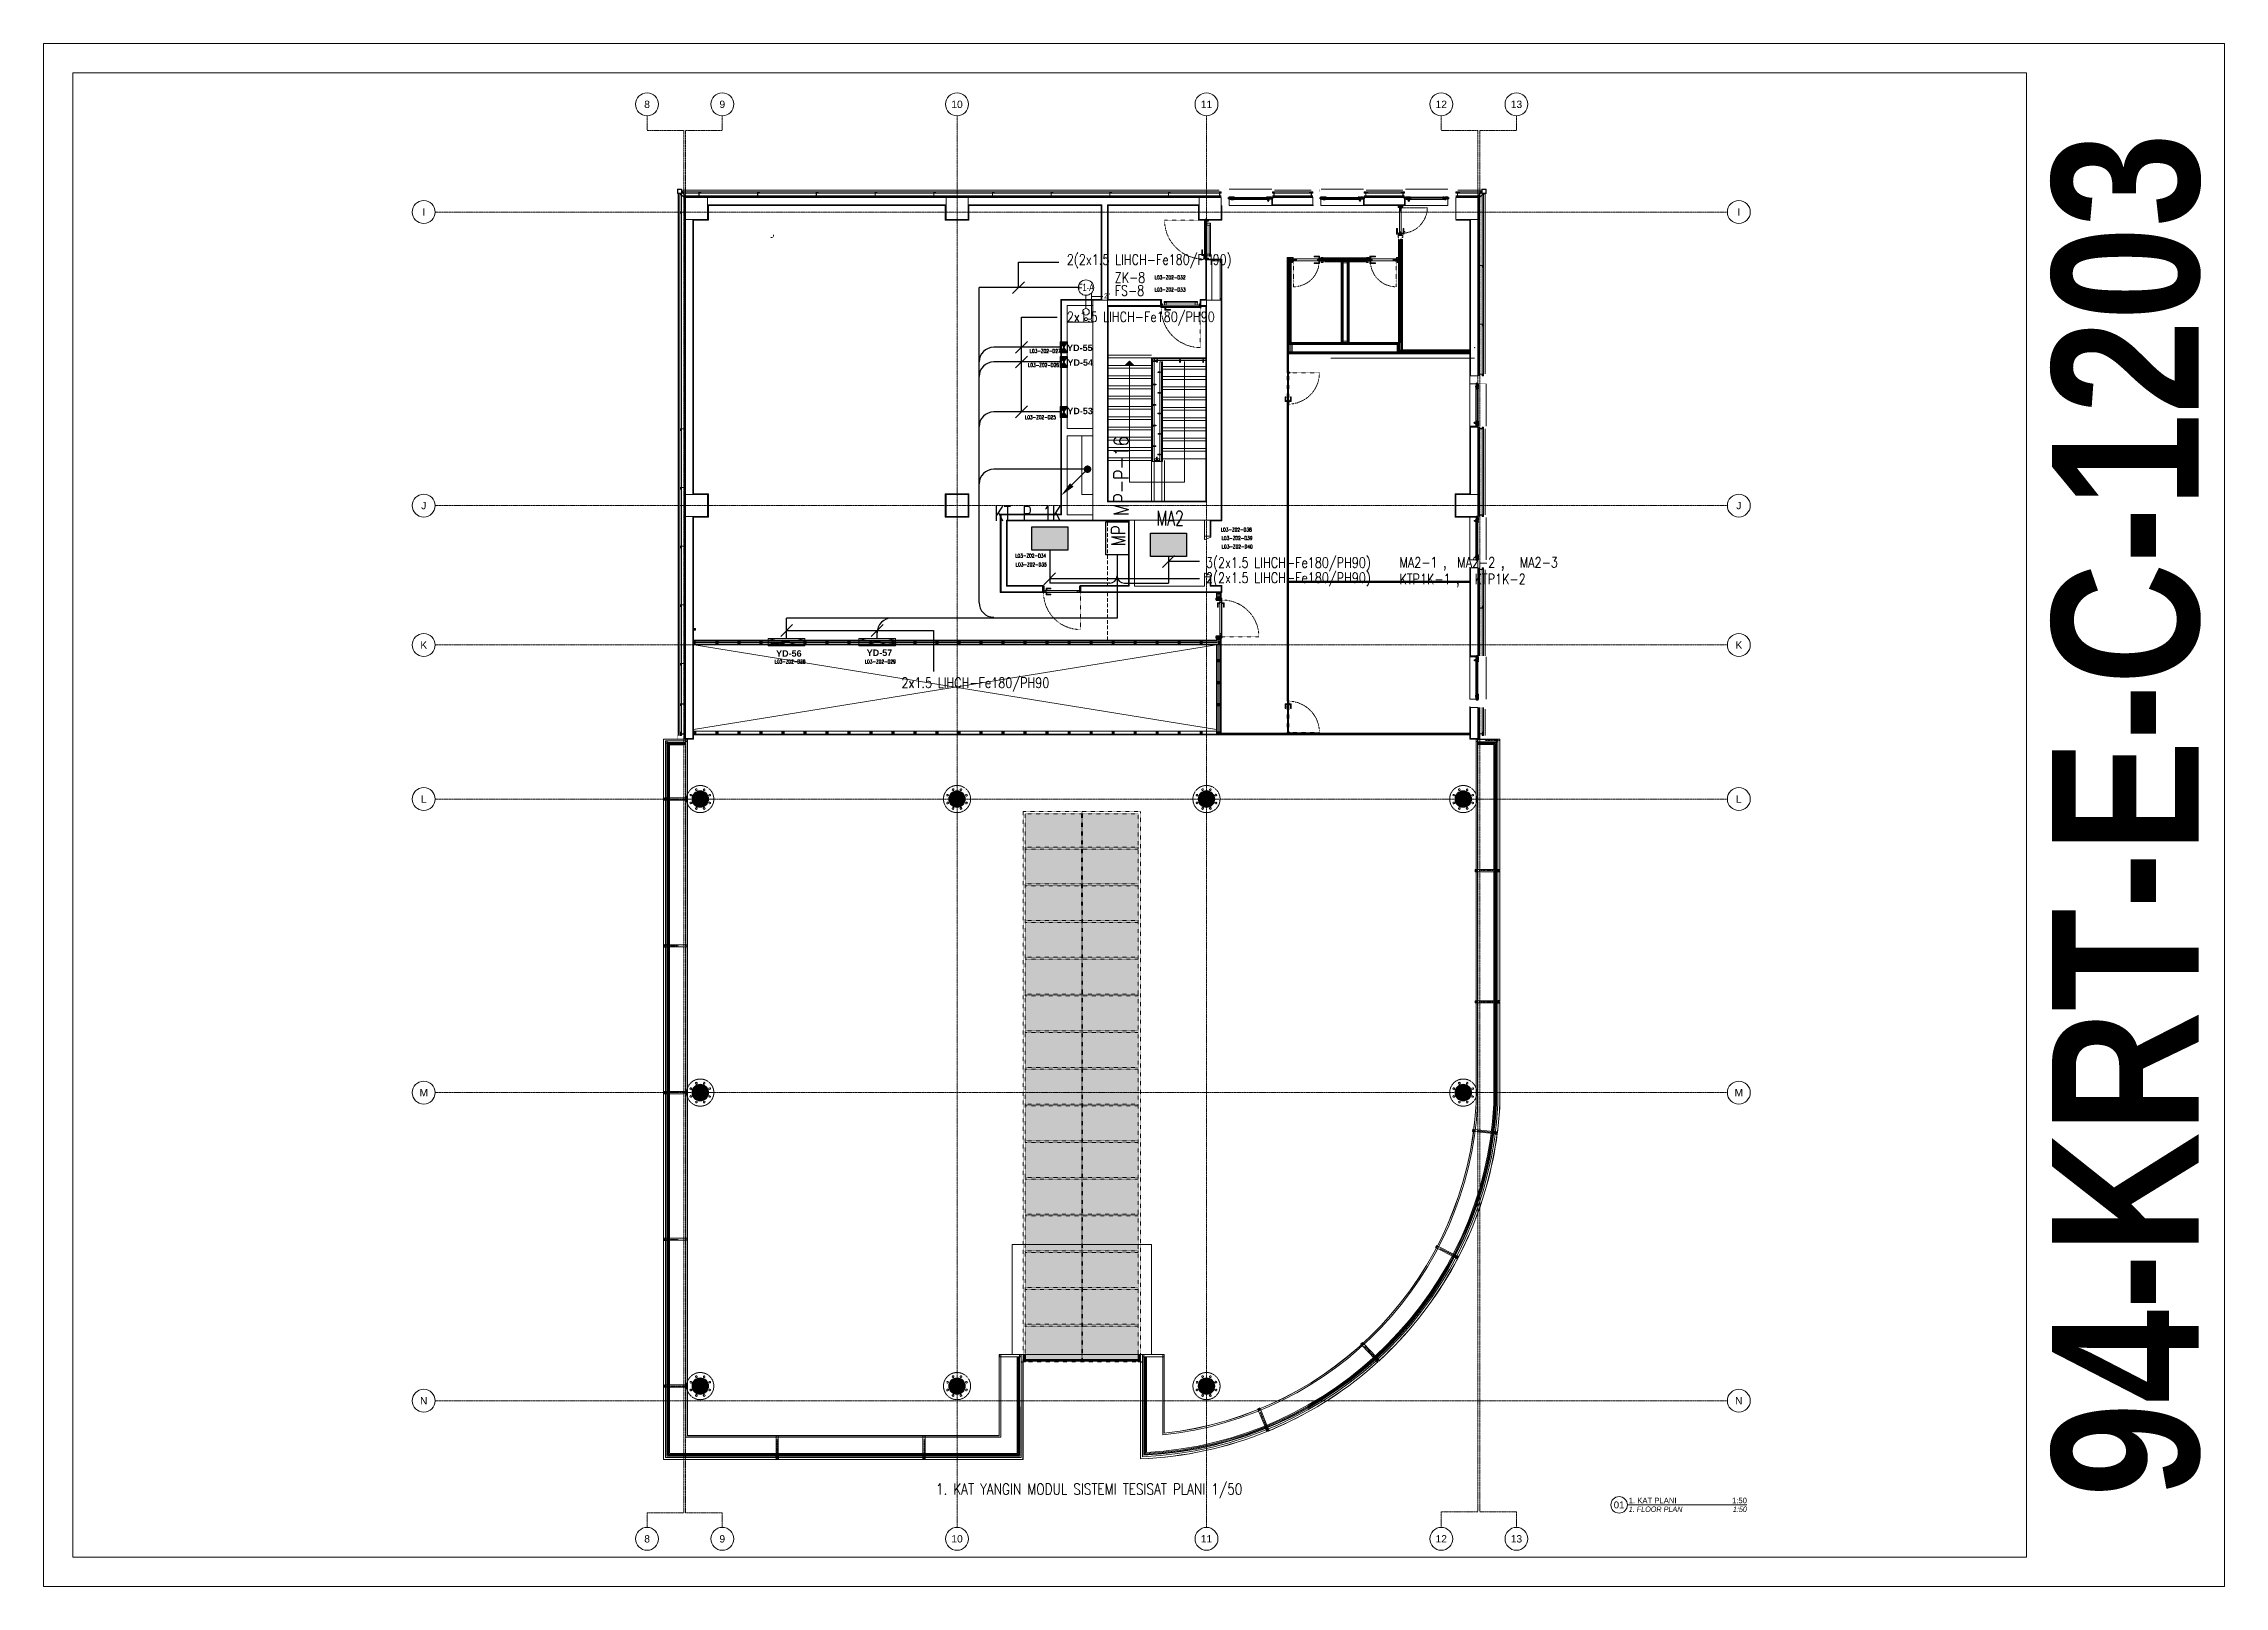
# Model space of a CAD drawing. Extents: x -2749 to 11890, y 0 to 8245.
# Drawn here: x 5945 to 11890, y 0 to 4205 of the extents above; entities that cross this region are included whole.
import ezdxf
from ezdxf.enums import TextEntityAlignment as Align

# ---------------------------------------------------------------- set-up
doc = ezdxf.new("R2010")
doc.units = 0
doc.header["$MEASUREMENT"] = 0
for name, pattern in [('DASHDOT', [1, 0.5, -0.25, 0, -0.25]), ('DOT2', [0.125, 0, -0.125]), ('HIDDEN', [0.375, 0.25, -0.125])]:
    doc.linetypes.add(name, pattern=pattern)
doc.layers.get('0').update_dxf_attribs({"color": 9, "lineweight": 9})
for name, color, linetype, lineweight in [('00', 9, 'Continuous', 9), ('01', 9, 'Continuous', 9), ('03S', 255, 'Continuous', 9), ('06B', 9, 'Continuous', 9), ('06C', 9, 'Continuous', 9), ('06D', 9, 'Continuous', 9), ('07K', 8, 'Continuous', 9), ('09', 9, 'Continuous', 9), ('10', 9, 'Continuous', 9), ('11', 9, 'Continuous', 9), ('12', 9, 'Continuous', 9), ('14', 9, 'Continuous', 9), ('15', 9, 'Continuous', 9), ('19', 9, 'Continuous', 9), ('19D', 9, 'DOT2', 9), ('20', 9, 'DOT2', 9), ('21_mahal200', 9, 'Continuous', 9), ('24', 9, 'DASHDOT', 9), ('30H-Mimari', 9, 'DOT2', 9), ('33', 9, 'BATTING', 9), ('40A', 9, 'Continuous', 9), ('AHU Cihaz', 251, 'Continuous', 9), ('E-AYDINLATMA VE PRİZ PANOSU', 7, 'Continuous', 30), ('E-DEDEKTÖR NUMARALARI', 20, 'Continuous', 30), ('E-KABLO', 7, 'Continuous', 30), ('E-KUVVET PANOSU (MCC)', 7, 'Continuous', 30), ('E-MODÜL HATTI', 6, 'Continuous', 30), ('E-OK', 3, 'Continuous', 30), ('E-YAZI', 7, 'Continuous', 30), ('EQ LIST', 7, 'Continuous', 13), ('H-DAMPER', 1, 'Continuous', 13), ('T-DRENAJ', 251, 'HIDDEN', 9), ('Y-DRENAJ', 251, 'HIDDEN', 9), ('Y-SPRINKLER-BORU', 251, 'Continuous', 9), ('Y-VANA', 3, 'Continuous', 13), ('Y-YANGINDOLABI-TEXT', 251, 'Continuous', 13)]:
    doc.layers.add(name, color=color, linetype=linetype, lineweight=lineweight)
doc.styles.add('$1$Arial', font='arial.ttf', dxfattribs={"height": 2.5})
doc.styles.add('Arial', font='arial.ttf', dxfattribs={"height": 2.5})
doc.styles.add('E-YAZI', font='txttw.shx')
doc.styles.add('MuuM_TEXT-BOLD', font='ARIALNB.TTF')
doc.styles.add('MuuM_TEXT-ITALIC', font='ARIALNI.TTF')
doc.linetypes.add('BATTING', pattern='A,0.0001,-0.1,[134,ltypeshp.shx,S=0.1,R=0,X=-0.1,Y=0],-0.2,[134,ltypeshp.shx,S=0.1,R=180,X=0.1,Y=0],-0.1', length=0.4001)
pattern_1 = [(225, (-4013.78252, -7292.21558), (-0.0883883476, 0.0883883476), []), (135, (-4013.78252, -7292.21558), (0.0883883476, 0.0883883476), [])]
pattern_2 = [(225, (-4013.78252, -7279.21108), (-0.0883883476, 0.0883883476), []), (135, (-4013.78252, -7279.21108), (0.0883883476, 0.0883883476), [])]
pattern_3 = [(225, (-4017.50971, -7287.43021), (-0.0883883476, 0.0883883476), []), (135, (-4017.50971, -7287.43021), (0.0883883476, 0.0883883476), [])]
pattern_4 = [(225, (-4038.56212, -7284.97416), (-0.0883883476, 0.0883883476), []), (135, (-4038.56212, -7284.97416), (0.0883883476, 0.0883883476), [])]
pattern_5 = [(225, (-4017.50971, -7280.92107), (-0.0883883476, 0.0883883476), []), (135, (-4017.50971, -7280.92107), (0.0883883476, 0.0883883476), [])]
pattern_6 = [(225, (-4013.78252, -7165.58822), (-0.0883883476, 0.0883883476), []), (135, (-4013.78252, -7165.58822), (0.0883883476, 0.0883883476), [])]
pattern_7 = [(225, (-4013.78252, -7472.22006), (-0.0883883476, 0.0883883476), []), (135, (-4013.78252, -7472.22006), (0.0883883476, 0.0883883476), [])]
pattern_8 = [(225, (-4013.78252, -7920.21278), (-0.0883883476, 0.0883883476), []), (135, (-4013.78252, -7920.21278), (0.0883883476, 0.0883883476), [])]
pattern_9 = [(315, (17305.22067, -1688.45941), (-0.0883883476, -0.0883883476), []), (225, (17305.22067, -1688.45941), (-0.0883883476, 0.0883883476), [])]

msp = doc.modelspace()

# ---------------------------------------------------------------- texts
at = {"layer": '40A', "style": 'MuuM_TEXT-BOLD'}
msp.add_text('94-KRT-E-C-1203', height=400, rotation=90, dxfattribs=at).set_placement((11820.1, 2102.5), align=Align.CENTER)
at = {"layer": 'E-AYDINLATMA VE PRİZ PANOSU', "color": 4, "style": 'E-YAZI', "width": 0.7}
for s, p in [('KT-P-1K', (8537.4, 2904.3)), ('MA2', (8979, 2891.9))]:
    msp.add_text(s, height=40, dxfattribs=at).set_placement(p)
at = {"layer": 'E-DEDEKTÖR NUMARALARI', "style": 'E-YAZI', "width": 0.7}
for s, p in [('L03-Z02-D32', (8973.7, 3562.7)), ('L03-Z02-D33', (8973.7, 3529.7)), ('L03-Z02-D26', (8628.7, 3323.7)), ('L03-Z02-D27', (8633.2, 3362.2)), ('L03-Z02-D25', (8620.2, 3181.7)), ('L03-Z02-D38', (9154.2, 2875.2)), ('L03-Z02-D39', (9156.2, 2852.2)), ('L03-Z02-D34', (8593.7, 2804.2)), ('L03-Z02-D40', (9156.7, 2829.2)), ('L03-Z02-D35', (8595.2, 2780.2)), ('L03-Z02-D28', (7937.7, 2515.7)), ('L03-Z02-D29', (8183.7, 2515.7))]:
    msp.add_text(s, height=10, dxfattribs=at).set_placement(p)
at = {"layer": 'E-YAZI', "color": 3, "style": 'E-YAZI', "width": 0.8}
for s, p in [('2(2x1.5 LIHCH-Fe180/PH90)', (8734.4, 3602.2)), ('ZK-8', (8864.7, 3553.4)), ('FS-8', (8864.7, 3517.7)), ('2x1.5 LIHCH-Fe180/PH90', (8734.4, 3446.3)), ('3(2x1.5 LIHCH-Fe180/PH90)', (9113.8, 2776.4)), ('MA2-1 ,', (9641.2, 2777.2)), ('MA2-2 ,', (9798.7, 2777.2)), ('MA2-3', (9969.2, 2777.2)), ('2(2x1.5 LIHCH-Fe180/PH90)', (9113.8, 2735.1)), ('KTP1K-1 ,', (9641.2, 2731.7)), ('KTP1K-2', (9846.1, 2731.7)), ('2x1.5 LIHCH-Fe180/PH90', (8283.5, 2448.9))]:
    msp.add_text(s, height=28, dxfattribs=at).set_placement(p)
msp.add_text('MP-P-16', height=40, rotation=90, dxfattribs=at).set_placement((8902.6, 2918.3))
at = {"layer": 'E-YAZI', "color": 4, "style": 'E-YAZI', "width": 0.8}
msp.add_text('1. KAT YANGIN MODUL SISTEMI TESISAT PLANI 1/50', height=30, dxfattribs=at).set_placement((8377.6, 250.2))
at = {"layer": 'EQ LIST', "color": 6, "char_height": 17.55, "width": 288.049, "attachment_point": 5}
for s, insert in [('{\\fArial|b1|i0|c162|p34;YD-55}', (8769.9, 3375.7)), ('{\\fArial|b1|i0|c162|p34;YD-54}', (8770.9, 3335.6)), ('{\\fArial|b1|i0|c162|p34;YD-53}', (8770.5, 3203.6)), ('{\\fArial|b1|i0|c162|p34;YD-56}', (7976.6, 2542.7)), ('{\\fArial|b1|i0|c162|p34;YD-57}', (8223.6, 2544.7))]:
    msp.add_mtext(s, dxfattribs=dict(at, insert=insert))
at = {"layer": 'Y-YANGINDOLABI-TEXT', "style": 'Arial', "width": 0.8}
msp.add_text('2"', height=13, dxfattribs=at).set_placement((8836, 3511.1))

# ---------------------------------------------------------------- blocks, each defined once
blk = doc.blocks.new('0_drawinglabel')
blk.add_lwpolyline([(3, 0), (46.46, 0)])
blk.add_circle((0, 0), 3)
at = {"style": 'Arial'}
blk.add_attdef('CIZIMNO', text='', height=2.5, dxfattribs=at).set_placement((0, 0), align=Align.MIDDLE)
blk.add_attdef('CIZIMADI', text='', height=2, dxfattribs=at).set_placement((3.5, 0), align=Align.BOTTOM_LEFT)
blk.add_attdef('OLCEK', text='', height=2, dxfattribs=at).set_placement((46.46, 0), align=Align.BOTTOM_RIGHT)
at = {"style": 'MuuM_TEXT-ITALIC'}
blk.add_attdef('DRAWINGNAME', text='', height=2, dxfattribs=at).set_placement((3.5, -0.59), align=Align.TOP_LEFT)
blk.add_attdef('SCALE', text='', height=2, dxfattribs=at).set_placement((46.46, -0.59), align=Align.TOP_RIGHT)
blk = doc.blocks.new('*U681')
at = {"layer": '10'}
h = blk.add_hatch(dxfattribs=at)
h.set_pattern_fill('NET', color=256, angle=315, style=0)
h.set_pattern_definition(pattern_1)
h.paths.add_polyline_path([(-2.9, 673.5), (-2.9, 673.4), (-3, 673.4), (-3, 673.4), (-3, 673.4), (-3.2, 673.4), (-3.2, 673.1), (-3, 673.1), (-3, 673.2), (-2.9, 673.1), (-2.9, 673), (-2.5, 672.9), (-2.5, 673), (-2.6, 673), (-2.8, 673.1, 0.2599), (-2.5, 673.2), (-2.5, 673.5, 0.382682)])
h.paths.add_polyline_path([(-2.8, 673.2), (-2.8, 673.4, -2.16717)], flags=16)
h = blk.add_hatch(dxfattribs=at)
h.set_pattern_fill('NET', color=256, angle=315, style=0)
h.set_pattern_definition([(225, (-4038.56212, -7297.97866), (-0.0883883476, 0.0883883476), []), (135, (-4038.56212, -7297.97866), (0.0883883476, 0.0883883476), [])])
h.paths.add_polyline_path([(-3.1, 678.1), (-2, 678.1), (-2, 677.9), (-3.1, 677.9)])
h = blk.add_hatch(dxfattribs=at)
h.set_pattern_fill('NET', color=256, angle=315, style=0)
h.set_pattern_definition([(225, (-4017.50971, -7300.4347), (-0.0883883476, 0.0883883476), []), (135, (-4017.50971, -7300.4347), (0.0883883476, 0.0883883476), [])])
h.paths.add_polyline_path([(-2.8, 674.7), (-2.5, 674.7), (-2.5, 673.6), (-2.8, 673.6)])
h = blk.add_hatch(dxfattribs=at)
h.set_pattern_fill('NET', color=256, angle=315, style=0)
h.set_pattern_definition([(225, (-4017.50971, -7293.92556), (-0.0883883476, 0.0883883476), []), (135, (-4017.50971, -7293.92556), (0.0883883476, 0.0883883476), [])])
h.paths.add_polyline_path([(-1.5, 674.7), (-1.2, 674.7), (-1.2, 673.6), (-1.5, 673.6)])
h = blk.add_hatch(dxfattribs=at)
h.set_pattern_fill('NET', color=256, angle=315, style=0)
h.set_pattern_definition(pattern_1)
h.paths.add_polyline_path([(-1.1, 673.5), (-1.1, 673.4), (-1, 673.4), (-1, 673.4), (-1, 673.4), (-0.8, 673.4), (-0.8, 673.1), (-1, 673.1), (-1, 673.2), (-1.1, 673.1), (-1.1, 673), (-1.5, 672.9), (-1.5, 673), (-1.4, 673), (-1.2, 673.1, -0.2599), (-1.5, 673.2), (-1.5, 673.5, -0.382682)])
h.paths.add_polyline_path([(-1.2, 673.2), (-1.2, 673.4, 2.16717)], flags=16)
h = blk.add_hatch(dxfattribs=at)
h.set_pattern_fill('NET', color=256, angle=315, style=0)
h.set_pattern_definition(pattern_2)
h.paths.add_polyline_path([(-2.9, 4.5), (-2.9, 4.6), (-3, 4.6), (-3, 4.6), (-3, 4.6), (-3.2, 4.6), (-3.2, 4.9), (-3, 4.9), (-3, 4.8), (-2.9, 4.9), (-2.9, 5), (-2.5, 5.1), (-2.5, 5), (-2.6, 5), (-2.8, 4.9, -0.2599), (-2.5, 4.8), (-2.5, 4.5, -0.382682)])
h.paths.add_polyline_path([(-2.8, 4.8), (-2.8, 4.6, 2.16717)], flags=16)
h = blk.add_hatch(dxfattribs=at)
h.set_pattern_fill('NET', color=256, angle=315, style=0)
h.set_pattern_definition(pattern_4)
h.paths.add_polyline_path([(-3.1, -0.1), (-2, -0.1), (-2, 0.1), (-3.1, 0.1)])
h = blk.add_hatch(dxfattribs=at)
h.set_pattern_fill('NET', color=256, angle=315, style=0)
h.set_pattern_definition(pattern_3)
h.paths.add_polyline_path([(-2.8, 3.3), (-2.5, 3.3), (-2.5, 4.4), (-2.8, 4.4)])
h = blk.add_hatch(dxfattribs=at)
h.set_pattern_fill('NET', color=256, angle=315, style=0)
h.set_pattern_definition(pattern_2)
h.paths.add_polyline_path([(-1.1, 4.5), (-1.1, 4.6), (-1, 4.6), (-1, 4.6), (-1, 4.6), (-0.8, 4.6), (-0.8, 4.9), (-1, 4.9), (-1, 4.8), (-1.1, 4.9), (-1.1, 5), (-1.5, 5.1), (-1.5, 5), (-1.4, 5), (-1.2, 4.9, 0.2599), (-1.5, 4.8), (-1.5, 4.5, 0.382682)])
h.paths.add_polyline_path([(-1.2, 4.8), (-1.2, 4.6, -2.16717)], flags=16)
h = blk.add_hatch(dxfattribs=at)
h.set_pattern_fill('NET', color=256, angle=315, style=0)
h.set_pattern_definition(pattern_5)
h.paths.add_polyline_path([(-1.5, 3.3), (-1.2, 3.3), (-1.2, 4.4), (-1.5, 4.4)])
at = {"layer": '06D'}
for points in [[(-4, 673), (-4, 5)], [(0, 673), (0, 5)]]:
    blk.add_lwpolyline(points, dxfattribs=at)
at = {"layer": '10'}
for points in [[(-1, 677.9), (-1.5, 677.9), (-1.5, 678.1), (-1.7, 678.1), (-1.7, 677.9), (-3.3, 677.9), (-3.3, 678.1), (-3.8, 678.1), (-3.8, 678), (-4, 678), (-4, 673), (-2.9, 673), (-2.9, 673.1), (-3.1, 673.2), (-3.1, 673.1), (-3.4, 673.1), (-3.4, 673.4), (-2.9, 673.4), (-2.9, 673.5), (-2.8, 673.6), (-2.8, 676.8), (-2.5, 676.9), (-2.5, 677.2), (-3.1, 677.2), (-3.1, 677.5), (-1, 677.5)], [(-3, 676.1), (-3, 676.8), (-3.7, 676.8), (-3.7, 676.8), (-3.8, 676.8), (-3.8, 676), (-3.7, 676), (-3.6, 676.1)], [(-1, 0.1), (-1.5, 0.1), (-1.5, -0.1), (-1.7, -0.1), (-1.7, 0.1), (-3.3, 0.1), (-3.3, -0.1), (-3.8, -0.1), (-3.8, 0), (-4, 0), (-4, 5), (-2.9, 5), (-2.9, 4.9), (-3.1, 4.8), (-3.1, 4.9), (-3.4, 4.9), (-3.4, 4.6), (-2.9, 4.6), (-2.9, 4.4), (-2.8, 4.4), (-2.8, 1.2), (-2.5, 1.1), (-2.5, 0.8), (-3.1, 0.8), (-3.1, 0.5), (-1, 0.5)], [(-3, 1.9), (-3, 1.2), (-3.7, 1.2), (-3.7, 1.2), (-3.8, 1.2), (-3.8, 2), (-3.7, 2), (-3.6, 1.9)]]:
    blk.add_lwpolyline(points, close=True, dxfattribs=at)
for points in [[(-3.6, 675.3), (-3.6, 675.4), (-3.8, 675.4), (-3.8, 673.2), (-3.6, 673.2), (-3.6, 673.5), (-3, 673.5), (-3, 675.4)], [(-3.2, 673.4), (-3.2, 673.1)], [(-3.1, 677.9), (-3.1, 678.1), (-2, 678.1)], [(-2.9, 673), (-2.5, 672.9)], [(-2.8, 676), (-1.2, 676)], [(-2.5, 674.7), (-2.8, 674.7)], [(-2.8, 673.6), (-2.8, 673.6), (-2.5, 673.6)], [(-2.8, 673.1), (-2.6, 673), (-2.5, 673)], [(-2, 677.9), (-2, 678.1)], [(-1.5, 674.7), (-1.2, 674.7)], [(-0.9, 673.6), (-0.9, 673.6), (-1.5, 673.6)], [(-1.2, 673.1), (-1.4, 673), (-1.5, 673)], [(-1.1, 673), (-1.5, 672.9)], [(-0.2, 673.2), (-0.6, 673.2), (-0.6, 673.5), (-0.9, 673.5), (-0.9, 673.6), (-1.1, 673.5), (-1.1, 673.4), (-1, 673.4), (-1, 673.4), (-1, 673.4), (-0.7, 673.4), (-0.7, 673.1), (-1, 673.1), (-1, 673.2), (-1.1, 673.1), (-1.1, 673), (0, 673), (0, 678)], [(-0.8, 673.4), (-0.8, 673.1)], [(-3.6, 2.7), (-3.6, 2.6), (-3.8, 2.6), (-3.8, 4.8), (-3.6, 4.8), (-3.6, 4.5), (-3, 4.5), (-3, 2.6)], [(-3.2, 4.6), (-3.2, 4.9)], [(-3.1, 0.1), (-3.1, -0.1), (-2, -0.1)], [(-2.9, 5), (-2.5, 5.1)], [(-2.8, 4.9), (-2.6, 5), (-2.5, 5)], [(-2.8, 4.4), (-2.8, 4.4), (-2.5, 4.4)], [(-2.5, 3.3), (-2.8, 3.3)], [(-2.8, 2), (-1.2, 2)], [(-2, 0.1), (-2, -0.1)], [(-1.1, 5), (-1.5, 5.1)], [(-1.2, 4.9), (-1.4, 5), (-1.5, 5)], [(-0.9, 4.4), (-0.9, 4.4), (-1.5, 4.4)], [(-1.5, 3.3), (-1.2, 3.3)], [(-0.2, 4.8), (-0.6, 4.8), (-0.6, 4.5), (-0.9, 4.5), (-0.9, 4.4), (-1.1, 4.5), (-1.1, 4.6), (-1, 4.6), (-1, 4.6), (-1, 4.6), (-0.7, 4.6), (-0.7, 4.9), (-1, 4.9), (-1, 4.8), (-1.1, 4.9), (-1.1, 5), (0, 5), (0, 0)], [(-0.8, 4.6), (-0.8, 4.9)]]:
    blk.add_lwpolyline(points, dxfattribs=at)
for points in [[(-3, 675.4), (-3.4, 675.4), (-3.4, 675.3, -1), (-3.6, 675.3, 1)], [(-2.8, 673.4), (-2.8, 673.2, 1)], [(-1.2, 673.6), (-1.2, 676.9, 0.414214), (-1.5, 677.2), (-2.5, 677.2)], [(-1.2, 673.4), (-1.2, 673.2, -1)], [(-0.3, 673.9), (-0.8, 673.9, -0.414214), (-0.9, 674), (-0.9, 677.3), (-0.1, 677.3)], [(-0.9, 673.5), (-0.3, 673.6, 0.833203), (-0.3, 673.9, 0.447088)], [(0, 678), (-0.1, 678), (-0.1, 677.7), (-0.6, 677.7, 1), (-0.6, 677.5)], [(-0.6, 677.5, 0.305404), (-0.5, 677.5, 5.773092)], [(-0.5, 677.5), (-0.1, 677.5), (-0.1, 673.2), (-0.1, 673.2, -0.561743), (-0.1, 673.1, -0.595966), (-0.2, 673.2, 2.204878)], [(-3, 2.6), (-3.4, 2.6), (-3.4, 2.7, 1), (-3.6, 2.7, -1)], [(-2.8, 4.6), (-2.8, 4.8, -1)], [(-1.2, 4.4), (-1.2, 1.1, -0.414214), (-1.5, 0.8), (-2.5, 0.8)], [(-1.2, 4.6), (-1.2, 4.8, 1)], [(-0.9, 4.5), (-0.3, 4.4, -0.833203), (-0.3, 4.1, -0.447088)], [(-0.3, 4.1), (-0.8, 4.1, 0.414214), (-0.9, 4), (-0.9, 0.7), (-0.1, 0.7)], [(0, 0), (-0.1, 0), (-0.1, 0.3), (-0.6, 0.3, -1), (-0.6, 0.5)], [(-0.6, 0.5, -0.305404), (-0.5, 0.5, -5.773092)], [(-0.5, 0.5), (-0.1, 0.5), (-0.1, 4.8), (-0.1, 4.8, 0.561743), (-0.1, 4.9, 0.595966), (-0.2, 4.8, -2.204878)]]:
    blk.add_lwpolyline(points, format="xyb", dxfattribs=at)
for centre, radius, start, end in [((-2.7, 673.3), 0.273, 35.97376, 126.42893), ((-2.7, 673.3), 0.125, 229.54015, 130.45985), ((-2.7, 673.4), 0.253, 258.66756, 324.12581), ((-1.3, 673.3), 0.273, 53.57107, 144.02624), ((-1.3, 673.4), 0.253, 215.87419, 281.33244), ((-1.3, 673.3), 0.125, 49.54015, 310.45985), ((-2.7, 4.7), 0.273, 233.57107, 324.02624), ((-2.7, 4.6), 0.253, 35.87419, 101.33244), ((-2.7, 4.7), 0.125, 229.54015, 130.45985), ((-1.3, 4.6), 0.253, 78.66756, 144.12581), ((-1.3, 4.7), 0.273, 215.97376, 306.42893), ((-1.3, 4.7), 0.125, 49.54015, 310.45985)]:
    blk.add_arc(centre, radius, start, end, dxfattribs=at)
at = {"layer": '15'}
for points in [[(-2.5, 676), (-2.5, 2)], [(-1.5, 2), (-1.5, 676)]]:
    blk.add_lwpolyline(points, dxfattribs=at)
blk = doc.blocks.new('P-DOG-PORSCHE')
at = {"layer": '06D', "lineweight": 25, "ltscale": 0.5}
h = blk.add_hatch(dxfattribs=at)
h.set_pattern_fill('ANSI31', color=256, scale=0.05, angle=450, style=0)
h.set_pattern_definition([(225, (-191.06147, 133.83068), (-0.1122532, 0.1122532), [])])
edge = h.paths.add_edge_path(flags=16)
edge.add_arc((-9.8, 2.5), 0.025, 270, 360)
edge.add_line((-9.8, 2.5), (-9.8, 2.6))
edge.add_arc((-9.8, 2.6), 0.025, 0, 90)
edge.add_line((-9.8, 2.6), (-10, 2.6))
edge.add_arc((-10, 2.6), 0.025, 90, 180)
edge.add_line((-10, 2.6), (-10, 2.5))
edge.add_arc((-10, 2.5), 0.025, 180, 270)
edge.add_line((-10, 2.5), (-9.8, 2.5))
edge = h.paths.add_edge_path()
edge.add_arc((-9.6, 2.5), 0.035, 180, 270, ccw=False)
edge.add_line((-9.6, 2.5), (-9.6, 2.6))
edge.add_arc((-9.6, 2.6), 0.015, 137.83076, 180, ccw=False)
edge.add_line((-9.6, 2.6), (-9.6, 2.6))
edge.add_arc((-9.6, 2.7), 0.04, 316.38691, 422.9563)
edge.add_line((-9.6, 2.7), (-9.7, 2.7))
edge.add_arc((-9.8, 2.6), 0.175, 62.9563, 90)
edge.add_line((-9.8, 2.8), (-10, 2.8))
edge.add_arc((-10, 2.6), 0.175, 90, 117.0437)
edge.add_line((-10.1, 2.7), (-10.2, 2.7))
edge.add_arc((-10.1, 2.7), 0.04, 117.0437, 223.61309)
edge.add_line((-10.2, 2.6), (-10.1, 2.6))
edge.add_arc((-10.1, 2.6), 0.015, 0, 42.16924, ccw=False)
edge.add_line((-10.1, 2.6), (-10.1, 2.5))
edge.add_arc((-10.2, 2.5), 0.035, 270, 360, ccw=False)
edge.add_line((-10.2, 2.5), (-10.4, 2.5))
edge.add_arc((-10.4, 2.4), 0.04, 90, 180)
edge.add_line((-10.5, 2.4), (-10.5, 2.3))
edge.add_arc((-10.4, 2.3), 0.05, 180, 220.03479)
edge.add_line((-10.5, 2.2), (-10.1, 1.7))
edge.add_arc((-10.1, 1.7), 0.04, 220.03479, 393.00426)
edge.add_line((-10, 1.8), (-10.3, 2.3))
edge.add_arc((-10.3, 2.3), 0.06, 33.85445, 213.00426, ccw=False)
edge.add_line((-10.2, 2.3), (-9.4, 2.3))
edge.add_arc((-9.4, 2.4), 0.04, 270, 360)
edge.add_line((-9.4, 2.4), (-9.4, 2.4))
edge.add_arc((-9.4, 2.4), 0.04, 360, 450)
edge.add_line((-9.4, 2.5), (-9.6, 2.5))
h = blk.add_hatch(dxfattribs=at)
h.set_pattern_fill('ANSI31', color=256, scale=0.05, style=0)
h.set_pattern_definition([(225, (-8.60164, -248.68329), (0.1122532, -0.1122532), [])])
h.paths.add_polyline_path([(-9.7, 0.3), (-9.9, 0.5, -0.203536), (-9.9, 0.6), (-9.9, 0.6, -0.380587), (-9.9, 0.7, 0.061836), (-8.6, 1, 0.189764), (-8.5, 1.1), (-8.4, 1.5, -0.285747), (-8.3, 1.6), (-8, 1.6, -0.414214), (-8, 1.6), (-8, 1.5, -0.414214), (-8, 1.4), (-8.2, 1.4, 0.414214), (-8.2, 1.4), (-8.2, 1.2, 0.414214), (-8.2, 1.2), (-8.1, 1.2, 0.414214), (-8.1, 1.2), (-8.1, 1.3, -0.414214), (-8.1, 1.3), (-8, 1.3, -0.296563), (-8, 1.3), (-7.9, 1.1, -0.104779), (-7.9, 1.1), (-7.9, 1, 0.081633), (-7.9, 0), (-7.9, -0.1, -0.104779), (-7.9, -0.1), (-8, -0.3, -0.296563), (-8, -0.3), (-8.1, -0.3, -0.414214), (-8.1, -0.3), (-8.1, -0.2, 0.414214), (-8.1, -0.2), (-8.2, -0.2, 0.414214), (-8.2, -0.2), (-8.2, -0.3, -0.414214), (-8.2, -0.3), (-8.3, -0.3, -0.328426), (-8.4, -0.3), (-8.6, 0.4, 0.309555), (-8.6, 0.4), (-9.4, 0.5, -0.394287), (-9.5, 0.5, 0.364538), (-9.5, 0.6, 0.068684), (-9.8, 0.6, 0.950368), (-9.8, 0.5, -0.000002), (-9.8, 0.5), (-9.6, 0.4, -0.999219)])
h.paths.add_polyline_path([(-8.3, 0.6), (-8.3, 1, -0.414214), (-8.3, 1), (-8.1, 1, -0.414214), (-8.1, 1), (-8.1, 0.6, -0.414214), (-8.1, 0.6), (-8.3, 0.6, -0.414214)], flags=16)
h.paths.add_polyline_path([(-8.3, 0.4), (-8.1, 0.4, -0.414214), (-8.1, 0.4), (-8.1, 0, -0.414214), (-8.1, 0), (-8.3, 0, -0.414214), (-8.3, 0), (-8.3, 0.4, -0.414214)], flags=16)
for p, q in [((-12.8, -3.5), (-12.8, -5.1)), ((-12.8, -5.2), (-10.3, -5.2)), ((-12.5, -6.5), (-12.8, -5.3)), ((-12.8, -6.9), (-10.3, -6.9)), ((-12.8, -6.9, 0), (-10.3, -6.9, 0)), ((-10.3, -7), (-12.8, -7)), ((-10.3, -7, 0), (-12.8, -7, 0)), ((-10.5, -6.5), (-12.5, -6.5)), ((-12.5, -6.6), (-12.5, -6.9)), ((-10.5, -6.6), (-12.5, -6.6)), ((-12.5, -6.6, 0), (-12.5, -6.9, 0)), ((-10.5, -6.6, 0), (-12.5, -6.6, 0)), ((-12.5, -7), (-12.5, -7.2)), ((-12.5, -7, 0), (-12.5, -7.2, 0)), ((-10.9, -8.1, 0), (-12.1, -8.1, 0)), ((-10.5, -6.5), (-10.3, -5.3)), ((-10.5, -6.6), (-10.5, -6.9)), ((-10.5, -6.6, 0), (-10.5, -6.9, 0)), ((-10.5, -7), (-10.5, -7.2)), ((-10.5, -7, 0), (-10.5, -7.2, 0)), ((-10.3, -5.1), (-10.3, -3.5))]:
    blk.add_line(p, q, dxfattribs=at)
at = {"layer": '06D'}
for points in [[(-117.8, 24), (-2.2, 24)], [(-118, -20), (-2, -20)], [(-13.2, -3.5), (-111.9, -3.5)]]:
    blk.add_lwpolyline(points, dxfattribs=at)
at = {"layer": '06D', "lineweight": 25, "ltscale": 0.5}
for points in [[(-16, 2.5, -0.220745), (-16.3, 1.9, 0.651907), (-16.2, 1.8, 0.176952), (-15.9, 2.1, -0.281357), (-15.8, 2.2), (-15.7, 2.2), (-15.7, 2.2), (-15.7, 2.2), (-15.7, 2.2), (-15.7, 2.2), (-15.7, 2.2), (-15.7, 2.2), (-15.7, 2.2), (-15.7, 2.2), (-15.7, 2.2), (-15.7, 2.2), (-15.7, 2.1), (-15.7, 2.1), (-15.7, 2.1), (-15.7, 2.1), (-15.6, 2.1), (-15.6, 2.1), (-15.6, 2.1), (-15.6, 2.1), (-15.6, 2.1), (-15.6, 2.1), (-15.6, 2.1), (-15.5, 2.1), (-15.5, 2.1), (-15.5, 2.1), (-15.5, 2.1), (-15.5, 2.1), (-15.5, 2.1), (-15.5, 2.1), (-15.5, 2.1), (-15.5, 2.1), (-15.5, 2.2), (-15.5, 2.2), (-15.5, 2.2), (-15.5, 2.2), (-15.5, 2.2), (-15.5, 2.2), (-15.5, 2.2), (-15.5, 2.2), (-15.5, 2.2), (-15.5, 2.2), (-15.5, 2.2), (-15.5, 2.2), (-15.5, 2.2), (-15.5, 2.2), (-15.4, 2.2), (-15.4, 2.2), (-15.4, 2.2), (-15.4, 2.2), (-15.4, 2.2), (-15.4, 2.1), (-15.4, 2.1), (-15.4, 2.1), (-15.4, 2.1), (-15.4, 2.1), (-15.4, 2.1), (-15.4, 2.1), (-15.4, 2.1), (-15.4, 2.1), (-15.4, 2.1), (-15.3, 2.1), (-15.3, 2.1), (-15.3, 2.1), (-15.3, 2.1), (-15.3, 2.1), (-15.3, 2.1), (-15.3, 2.1), (-15.3, 2.1), (-15.3, 2.1), (-15.3, 2.1), (-15.3, 2.2), (-15.3, 2.2), (-15.3, 2.2), (-15.3, 2.2), (-15.3, 2.2), (-15.3, 2.2), (-15.3, 2.2), (-15.3, 2.2), (-15.3, 2.2), (-15.3, 2.2), (-15.3, 2.2), (-15.2, 2.2), (-15.2, 2.2), (-15.2, 2.2), (-15.2, 2.2), (-15.2, 2.2), (-15.2, 2.2), (-15.2, 2.2), (-15.2, 2.2), (-15.2, 2.1), (-15.2, 2.1), (-15.2, 2.1), (-15.2, 2.1), (-15.2, 2.1), (-15.2, 2.1), (-15.2, 2.1), (-15.2, 2.1), (-15.2, 2.1), (-15.2, 2.1), (-15.1, 2.1), (-15.1, 2.1), (-15.1, 2.1), (-15.1, 2.1), (-15.1, 2.1), (-15.1, 2.1), (-15.1, 2.1), (-15.1, 2.1), (-15.1, 2.1), (-15.1, 2.1), (-15.1, 2.2), (-15.1, 2.2), (-15.1, 2.2), (-15.1, 2.2), (-15.1, 2.2), (-15.1, 2.2), (-15.1, 2.2), (-15.1, 2.2), (-15.1, 2.2), (-15, 2.2), (-15, 2.2), (-15, 2.2), (-15, 2.2), (-15, 2.2), (-15, 2.2), (-15, 2.2), (-15, 2.2), (-15, 2.2), (-15, 2.2), (-15, 2.1), (-15, 2.1), (-15, 2.1), (-15, 2.1), (-15, 2.1), (-15, 2.1), (-15, 2.1), (-15, 2.1), (-15, 2.1), (-15, 2.1), (-14.9, 2.1), (-14.9, 2.1), (-14.9, 2.1), (-14.9, 2.1), (-14.9, 2.1), (-14.9, 2.1), (-14.9, 2.1), (-14.9, 2.1), (-14.9, 2.1), (-14.9, 2.1), (-14.9, 2.4, 0.414214), (-14.9, 2.5), (-15.1, 2.5, -0.414214), (-15.2, 2.5), (-15.2, 2.6, -0.291535), (-15.2, 2.6), (-15.1, 2.6, 0.613042), (-15.1, 2.7), (-15.2, 2.7, 0.127095), (-15.3, 2.7), (-15.5, 2.7, 0.127095), (-15.5, 2.7), (-15.7, 2.7, 0.585233), (-15.7, 2.6), (-15.6, 2.6, -0.167811), (-15.6, 2.6), (-15.6, 2.5, -0.414214), (-15.6, 2.5), (-15.9, 2.5), (-15.9, 2.5, 0.394677), (-16, 2.5)], [(-7.9, 0, -0.081633), (-7.9, 1), (-7.9, 1.1, 0.104779), (-7.9, 1.1), (-8, 1.3, 0.296563), (-8, 1.3), (-8.1, 1.3, 0.414214), (-8.1, 1.3), (-8.1, 1.2, -0.414214), (-8.1, 1.2), (-8.2, 1.2, -0.414214), (-8.2, 1.2), (-8.2, 1.4, -0.414214), (-8.2, 1.4), (-8, 1.4, 0.414214), (-8, 1.5), (-8, 1.6, 0.414214), (-8, 1.6), (-8.3, 1.6, 0.285747), (-8.4, 1.5), (-8.5, 1.1, -0.189764), (-8.6, 1, -0.061836), (-9.9, 0.7, 0.380587), (-9.9, 0.6), (-9.9, 0.6, 0.203536), (-9.9, 0.5), (-9.7, 0.3, 0.999219), (-9.6, 0.4), (-9.8, 0.5, -0.950364), (-9.8, 0.6, -0.068684), (-9.5, 0.6, -0.364538), (-9.5, 0.5, 0.394287), (-9.4, 0.5), (-8.6, 0.4, -0.309555), (-8.6, 0.4), (-8.4, -0.3, 0.328426), (-8.3, -0.3), (-8.2, -0.3, 0.414214), (-8.2, -0.3), (-8.2, -0.2, -0.414214), (-8.2, -0.2), (-8.1, -0.2, -0.414214), (-8.1, -0.2), (-8.1, -0.3, 0.414214), (-8.1, -0.3), (-8, -0.3, 0.296563), (-8, -0.3), (-7.9, -0.1, 0.104779), (-7.9, -0.1), (-7.9, 0)]]:
    blk.add_lwpolyline(points, format="xyb", dxfattribs=at)
for points in [[(-13.1, 0.9), (-13.2, 1.1, -0.131652), (-13.2, 1.1), (-13.2, 1.1, -0.414214), (-13.2, 1.1), (-12.8, 1.1, -0.414214), (-12.8, 1.1), (-12.8, 1.1, -0.131652), (-12.8, 1.1), (-12.9, 0.9, 0.131652), (-12.9, 0.8), (-12.9, 0, 0.131652), (-12.9, -0.1), (-12.8, -0.3, -0.131652), (-12.8, -0.3), (-12.8, -0.3, -0.414214), (-12.8, -0.3), (-13.2, -0.3, -0.414214), (-13.2, -0.3), (-13.2, -0.3, -0.131652), (-13.2, -0.3), (-13.1, -0.1, 0.131652), (-13.1, 0), (-13.1, 0.8, 0.131652)], [(-10.6, 0.3, 0.403142), (-10.6, 0.2), (-10.6, 0, 0.131652), (-10.6, -0.1), (-10.5, -0.3, -0.131652), (-10.5, -0.3), (-10.5, -0.3, -0.414214), (-10.6, -0.3), (-10.9, -0.3, -0.414214), (-10.9, -0.3), (-10.9, -0.3, -0.131652), (-10.9, -0.3), (-10.8, -0.1, 0.131652), (-10.8, 0), (-10.8, 0.8, 0.131652), (-10.8, 0.9), (-10.9, 1.1, -0.131652), (-10.9, 1.1), (-10.9, 1.1, -0.414214), (-10.9, 1.1), (-10.6, 1.1, -0.414214), (-10.5, 1.1), (-10.5, 1.1, -0.131652), (-10.5, 1.1), (-10.6, 0.9, 0.131652), (-10.6, 0.8), (-10.6, 0.6, 0.403142), (-10.6, 0.5), (-9.7, 0.5, -0.962756), (-9.7, 0.4)], [(-9.6, 2.5, -0.414214), (-9.6, 2.5), (-9.6, 2.6, -0.186103), (-9.6, 2.6), (-9.6, 2.6, 0.501687), (-9.6, 2.7), (-9.7, 2.7, 0.118551), (-9.8, 2.8), (-10, 2.8, 0.118551), (-10.1, 2.7), (-10.2, 2.7, 0.501687), (-10.2, 2.6), (-10.1, 2.6, -0.186103), (-10.1, 2.6), (-10.1, 2.5, -0.414214), (-10.2, 2.5), (-10.4, 2.5, 0.414214), (-10.5, 2.4), (-10.5, 2.3, 0.176484), (-10.5, 2.2), (-10.1, 1.7, 0.940455), (-10, 1.8), (-10.3, 2.3, -0.992608), (-10.2, 2.3), (-9.4, 2.3, 0.414214), (-9.4, 2.4), (-9.4, 2.4, 0.414214), (-9.4, 2.5)], [(-9.8, 2.5, 0.414214), (-9.8, 2.5), (-9.8, 2.6, 0.414214), (-9.8, 2.6), (-10, 2.6, 0.414214), (-10, 2.6), (-10, 2.5, 0.414214), (-10, 2.5)], [(-8.3, 0.6, 0.414214), (-8.3, 0.6), (-8.1, 0.6, 0.414214), (-8.1, 0.6), (-8.1, 1, 0.414214), (-8.1, 1), (-8.3, 1, 0.414214), (-8.3, 1)], [(-7.4, 0, 0.131652), (-7.4, -0.1), (-7.3, -0.3, -0.131652), (-7.3, -0.3), (-7.3, -0.3, -0.414214), (-7.3, -0.3), (-7.7, -0.3, -0.414214), (-7.7, -0.3), (-7.7, -0.3, -0.131652), (-7.7, -0.3), (-7.6, -0.1, 0.131652), (-7.6, 0), (-7.6, 0.8, 0.131652), (-7.6, 0.9), (-7.7, 1.1, -0.131652), (-7.7, 1.1), (-7.7, 1.1, -0.414214), (-7.7, 1.1), (-7.3, 1.1, -0.414214), (-7.3, 1.1), (-7.3, 1.1, -0.131652), (-7.3, 1.1), (-7.4, 0.9, 0.131652), (-7.4, 0.8)], [(-5.4, 0, -0.131652), (-5.4, -0.1), (-5.5, -0.3, 0.131652), (-5.5, -0.3), (-5.5, -0.3, 0.414214), (-5.5, -0.3), (-5.1, -0.3, 0.414214), (-5.1, -0.3), (-5.1, -0.3, 0.131652), (-5.1, -0.3), (-5.2, -0.1, -0.131652), (-5.2, 0), (-5.2, 0.8, -0.131652), (-5.2, 0.9), (-5.1, 1.1, 0.131652), (-5.1, 1.1), (-5.1, 1.1, 0.414214), (-5.1, 1.1), (-5.5, 1.1, 0.414214), (-5.5, 1.1), (-5.5, 1.1, 0.131652), (-5.5, 1.1), (-5.4, 0.9, -0.131652), (-5.4, 0.8)], [(-15.9, -0.5), (-15.9, -0.8, -0.414214), (-15.9, -0.8), (-16, -0.8, -0.356389), (-16.1, -0.7, 0.262181), (-16.6, -0.1, -0.316752), (-16.6, -0.1, -0.499585), (-16.6, -0.1, 0.048291), (-16, -0.2, 0.086497), (-14.9, -0.2, 0.16681), (-14.7, -0.1, -0.169383), (-14.7, -0.1), (-14.7, -0.1, -0.513067), (-14.6, -0.1, -0.159858), (-15.2, -0.5, -0.178819), (-15.6, -0.5), (-15.6, -0.5, 0.13005), (-15.6, -0.5), (-15.9, -0.5, 0.414214)]]:
    blk.add_lwpolyline(points, format="xyb", close=True, dxfattribs=at)
at = {"layer": '06D', "lineweight": 25, "ltscale": 0.5, "elevation": 0}
blk.add_lwpolyline([(-10.3, -6.9), (-12.8, -6.9), (-12.8, -7), (-10.3, -7)], close=True, dxfattribs=at)
at = {"layer": '06D', "lineweight": 25, "ltscale": 0.5}
for centre, radius, start, end in [((-11.9, -5.1), 0.9, 180, 190.88553), ((-11.1, -7.3, 0), 1.4, 176.09739, 206.73977), ((-12.1, -7.8, 0), 0.3, 206.73977, 270), ((-10.9, -7.8, 0), 0.3, 270, 333.26023), ((-11.9, -7.3, 0), 1.4, 333.26023, 3.90261), ((-11.2, -5.1), 0.9, 349.11447, 0)]:
    blk.add_arc(centre, radius, start, end, dxfattribs=at)
at = {"layer": '10', "lineweight": 25, "ltscale": 0.5}
for p, q in [((-112.2, 2.7), (-112.2, 3)), ((-103.2, 1.4), (-106, 1.4)), ((-103.2, 0.2), (-106, 0.2)), ((-104.8, 1.4), (-104.8, 0.2)), ((-15.4, 1.4), (-15.4, 0.2)), ((-14.4, 1.4), (-14.4, 0.2)), ((-103.2, -0.2), (-105.9, -0.2)), ((-103.2, -0.2), (-105.5, -0.2)), ((-4.8, -0.8), (-4.8, -1)), ((-4.8, -1), (-4.8, -1.9)), ((-4.8, -1.9), (-4.3, -2.2))]:
    blk.add_line(p, q, dxfattribs=at)
at = {"layer": '10', "const_width": 0.1}
for points in [[(-124.8, 17.3), (-122.8, 17.3), (-122.8, 24), (-117.8, 24), (-117.8, 2), (-115.4, 2)], [(4.8, 17.3), (2.8, 17.3), (2.8, 24), (-2.2, 24), (-2.2, 2), (-4.6, 2)]]:
    blk.add_lwpolyline(points, dxfattribs=at)
at = {"layer": '10', "lineweight": 25, "ltscale": 0.5}
for points in [[(-120, -1.8, 0.414214), (-119.8, -2), (-116.2, -2, 0.414214), (-116, -1.8), (-116, 1.8, 0.414214), (-116.2, 2), (-119.8, 2, 0.414214), (-120, 1.8)], [(-110.9, 2.8), (-110.9, 2.8), (-111.1, 2.8), (-111.1, 2.8), (-111.3, 2.8), (-111.3, 2.8), (-111.6, 2.8), (-111.6, 2.8), (-111.8, 2.8), (-111.8, 2.8), (-112.1, 2.8, 0.425337), (-112.2, 2.7), (-112.2, 1.5, 0.403083), (-112.1, 1.5), (-112, 1.5, -0.414214), (-111.9, 1.3), (-111.9, 1.3, -0.414214), (-112, 1.2), (-112, 1.2, -0.414214), (-112, 1.2), (-112, 1.3, 0.414214), (-112, 1.3), (-112.2, 1.3, 0.414214), (-112.2, 1.3), (-112.2, 1), (-112.1, 0.7, -0.700084), (-112.2, 0.7), (-112.3, 0.7), (-112.4, 0.9, -0.607471), (-112.4, 0.9, 0.283637), (-112.4, 0.9), (-112.3, 1.1, 1.229391), (-112.4, 1.2), (-112.9, 1.2), (-112.7, 0.9, -0.859449), (-112.7, 0.9), (-113, 1), (-113.1, 1.2), (-114.3, 1.2), (-114.4, 1), (-114.7, 0.9, -0.859449), (-114.7, 0.9), (-114.5, 1.2), (-115, 1.2, 1.229391), (-115.1, 1.1), (-115, 0.9, 0.283637), (-115, 0.9, -0.607471), (-115, 0.9), (-115.1, 0.7), (-115.2, 0.7, -0.700084), (-115.3, 0.7), (-115.2, 1), (-115.2, 1.3, 0.414214), (-115.2, 1.3), (-115.4, 1.3, 0.414214), (-115.4, 1.3), (-115.4, 1.2, -0.414214), (-115.4, 1.2), (-115.4, 1.2, -0.414214), (-115.5, 1.3), (-115.5, 1.3, -0.414214), (-115.4, 1.5), (-115.3, 1.5, 0.403083), (-115.2, 1.5), (-115.2, 2.7, 0.425337), (-115.3, 2.8), (-115.6, 2.8), (-115.6, 2.8), (-115.8, 2.8), (-115.8, 2.8), (-116.1, 2.8), (-116.1, 2.8), (-116.3, 2.8), (-116.3, 2.8), (-116.5, 2.8), (-116.5, 2.8), (-116.6, 2.8), (-116.6, 2.6, 0.414214), (-116.6, 2.6), (-116.5, 2.6), (-116.5, 2.5, -0.414214), (-116.6, 2.5), (-116.9, 2.5, -0.414214), (-116.9, 2.5), (-116.9, 2.6, -0.414214), (-116.9, 2.6), (-116.8, 2.6, 0.414214), (-116.8, 2.6), (-116.8, 2.7, 0.414214), (-116.8, 2.8), (-117.5, 2.8, 0.414214), (-117.6, 2.7), (-117.6, 2.6, 0.414214), (-117.5, 2.6), (-117.4, 2.6, -0.414214), (-117.4, 2.6), (-117.4, 2.5, -0.414214), (-117.5, 2.5), (-117.7, 2.5, -0.414214), (-117.7, 2.5), (-117.7, 3, -0.414214), (-117.7, 3), (-109.7, 3, -0.414214), (-109.7, 3), (-109.7, 2.5, -0.414214), (-109.7, 2.5), (-109.9, 2.5, -0.414214), (-110, 2.5), (-110, 2.6, -0.414214), (-110, 2.6), (-109.9, 2.6, 0.414214), (-109.8, 2.6), (-109.8, 2.7, 0.414214), (-109.9, 2.8), (-110.6, 2.8, 0.414214), (-110.6, 2.7), (-110.6, 2.6, 0.414214), (-110.6, 2.6), (-110.5, 2.6, -0.414214), (-110.4, 2.6), (-110.4, 2.5, -0.414214), (-110.5, 2.5), (-110.8, 2.5, -0.414214), (-110.9, 2.5), (-110.9, 2.6), (-110.8, 2.6, 0.414214), (-110.7, 2.6), (-110.7, 2.8)], [(-117.3, 2.6, 0.359904), (-117.3, 2.6), (-117.3, 2.4, 0.414214), (-117.3, 2.4), (-117.1, 2.4, 0.414214), (-117, 2.4), (-117, 2.6, 0.359904), (-117.1, 2.6, 0.094739)], [(-114.7, 0, 0.131652), (-114.7, -0.1), (-114.6, -0.2, -0.131652), (-114.6, -0.3), (-114.6, -0.3, -0.414214), (-114.6, -0.3), (-115, -0.3, -0.414214), (-115, -0.3), (-115, -0.3, -0.131652), (-115, -0.2), (-114.9, -0.1, 0.131652), (-114.9, 0), (-114.9, 0.8, 0.131652), (-114.9, 0.9), (-115, 1.1, -0.131652), (-115, 1.1), (-115, 1.1, -0.414214), (-115, 1.1), (-114.6, 1.1, -0.414214), (-114.6, 1.1), (-114.6, 1.1, -0.131652), (-114.6, 1.1), (-114.7, 0.9, 0.131652), (-114.7, 0.8)], [(-112.7, 0, -0.131652), (-112.7, -0.1), (-112.8, -0.2, 0.131652), (-112.8, -0.3), (-112.8, -0.3, 0.414214), (-112.8, -0.3), (-112.4, -0.3, 0.414214), (-112.4, -0.3), (-112.4, -0.3, 0.131652), (-112.4, -0.2), (-112.5, -0.1, -0.131652), (-112.5, 0), (-112.5, 0.8, -0.131652), (-112.5, 0.9), (-112.4, 1.1, 0.131652), (-112.4, 1.1), (-112.4, 1.1, 0.414214), (-112.4, 1.1), (-112.8, 1.1, 0.414214), (-112.8, 1.1), (-112.8, 1.1, 0.131652), (-112.8, 1.1), (-112.7, 0.9, -0.131652), (-112.7, 0.8)], [(-106.7, -0.5, 0.365977), (-106.6, -0.5, -0.365977), (-106.6, -0.5), (-106.5, -0.5, -0.414214), (-106.5, -0.5), (-106.5, -0.6, -0.365977), (-106.5, -0.6, 0.366034), (-106.5, -0.7), (-106.5, -0.7, 0.414214), (-106.5, -0.7), (-106.5, -0.7, 0.414214), (-106.3, -0.6), (-106.3, -0.4, 0.414214), (-106.4, -0.3), (-106.8, -0.3, -0.493043), (-106.8, -0.3), (-106.7, 0.1, 0.700084), (-106.9, 0.1), (-106.9, 0.1), (-107, 0, 0.607471), (-107, -0.1, -0.283637), (-107, -0.1), (-107, -0.3, -1.229391), (-107, -0.3), (-107.4, -0.3, -0.585524), (-107.5, -0.3), (-107.3, -0.1, 0.713664), (-107.3, 0), (-107.6, -0.1), (-107.7, -0.3, -0.261412), (-107.7, -0.3), (-108.9, -0.3, -0.261412), (-109, -0.3), (-109.1, -0.1), (-109.3, 0, 0.713664), (-109.4, -0.1), (-109.2, -0.3, -0.585524), (-109.3, -0.3), (-109.7, -0.3, -1.229391), (-109.7, -0.3), (-109.7, -0.1, -0.283637), (-109.6, -0.1, 0.607471), (-109.6, 0), (-109.8, 0.1), (-109.8, 0.1, 0.700084), (-109.9, 0.1), (-109.9, -0.2), (-109.9, -0.3, -0.414214), (-109.9, -0.3), (-110.5, -0.3, 0.414214), (-110.6, -0.4), (-110.6, -0.7, 0.414222), (-110.5, -0.8), (-110.4, -0.8, 0.414214), (-110.4, -0.8), (-110.4, -0.7, 0.366034), (-110.4, -0.6, -0.365977), (-110.5, -0.6), (-110.5, -0.5, -0.414214), (-110.4, -0.5), (-110.3, -0.5, -0.365977), (-110.3, -0.5, 0.365977), (-110.3, -0.5), (-110.1, -0.5, -0.414214), (-110.1, -0.6), (-110.1, -1.5), (-110.1, -1.5), (-110.1, -1.6), (-110.1, -2.5, -0.414214), (-110.1, -2.5), (-110.3, -2.5, 0.365977), (-110.3, -2.6, -0.365977), (-110.3, -2.6), (-110.4, -2.6, -0.414214), (-110.5, -2.6), (-110.5, -2.5, -0.365977), (-110.4, -2.4, 0.366034), (-110.4, -2.4), (-110.4, -2.3, 0.414214), (-110.4, -2.3), (-110.5, -2.3, 0.414214), (-110.6, -2.4), (-110.6, -2.6, 0.414214), (-110.4, -2.7), (-110.1, -2.7, -0.414214), (-110.1, -2.8), (-110.1, -3.3, -0.414214), (-110.1, -3.4), (-111.5, -3.4, -0.414214), (-111.6, -3.3), (-111.6, -3.2, -0.414214), (-111.5, -3.1), (-111.5, -3.1), (-111.5, -3.1, 0.414214), (-111.5, -3), (-111.8, -3, 0.414214), (-111.8, -3.1), (-111.8, -3.1, 0.414214), (-111.8, -3.1), (-111.8, -3.1, -0.414214), (-111.7, -3.2), (-111.7, -3.3, -0.414214), (-111.8, -3.4), (-112.1, -3.4, -0.414214), (-112.2, -3.3), (-112.2, -3.2, -0.414214), (-112.1, -3.1), (-112.1, -3.1, 0.414214), (-112, -3.1), (-112, -3.1, 0.414214), (-112.1, -3), (-112.3, -3, 0.414214), (-112.3, -3.1), (-112.3, -3.5, 0.414214), (-112.3, -3.5), (-107, -3.5, 0.363975), (-106.8, -3.4), (-106.7, -2.8, -0.36397), (-106.4, -2.5), (-106.3, -2.5, 0.414214), (-106.3, -2.5), (-106.3, -2.3, 0.414214), (-106.5, -2.1), (-106.5, -2.1, 0.414214), (-106.5, -2.1), (-106.5, -2.2, 0.366034), (-106.5, -2.2, -0.365977), (-106.5, -2.3), (-106.5, -2.4, -0.414214), (-106.5, -2.4), (-106.6, -2.4, -0.365977), (-106.6, -2.4, 0.365977), (-106.7, -2.3), (-106.8, -2.3, -0.414214), (-106.8, -2.3), (-106.8, -1.5), (-106.8, -1.4), (-106.8, -1.4), (-106.8, -0.6, -0.414214), (-106.8, -0.5)], [(-111.8, 0.7, -0.414214), (-111.8, 0.6), (-112, 0.6, -0.414214), (-112, 0.7), (-112, 1, -0.414214), (-112, 1), (-111.8, 1, -0.414214), (-111.8, 1)], [(-111.8, 0, -0.414214), (-111.8, 0), (-112, 0, -0.414214), (-112, 0), (-112, 0.4, -0.414214), (-112, 0.4), (-111.8, 0.4, -0.414214), (-111.8, 0.4)], [(-110.5, 2.5, 0.414214), (-110.5, 2.5), (-110.5, 2.6, 0.186103), (-110.5, 2.6), (-110.5, 2.6, -0.501687), (-110.5, 2.7), (-110.4, 2.7, -0.118551), (-110.3, 2.8), (-110.1, 2.8, -0.118551), (-110, 2.7), (-109.9, 2.7, -0.501687), (-109.9, 2.6), (-110, 2.6, 0.186103), (-110, 2.6), (-110, 2.5, 0.414214), (-109.9, 2.5), (-109.7, 2.5, -0.414214), (-109.6, 2.4), (-109.6, 2.3, -0.176484), (-109.6, 2.3), (-110, 1.7, -0.940455), (-110.1, 1.8), (-109.8, 2.3, 0.992608), (-109.9, 2.3), (-110.7, 2.3, -0.414214), (-110.7, 2.4), (-110.7, 2.4, -0.414214), (-110.7, 2.5)], [(-109.7, 0.3, -0.403142), (-109.6, 0.2), (-109.6, 0, -0.131652), (-109.6, -0.1), (-109.7, -0.3, 0.131652), (-109.7, -0.3), (-109.7, -0.3, 0.414214), (-109.7, -0.3), (-109.3, -0.3, 0.414214), (-109.3, -0.3), (-109.3, -0.3, 0.131652), (-109.3, -0.3), (-109.4, -0.1, -0.131652), (-109.4, 0), (-109.4, 0.8, -0.131652), (-109.4, 0.9), (-109.3, 1.1, 0.131652), (-109.3, 1.1), (-109.3, 1.1, 0.414214), (-109.3, 1.1), (-109.7, 1.1, 0.414214), (-109.7, 1.1), (-109.7, 1.1, 0.131652), (-109.7, 1.1), (-109.6, 0.9, -0.131652), (-109.6, 0.8), (-109.6, 0.6, -0.403142), (-109.7, 0.5), (-110.5, 0.5, 0.962756), (-110.5, 0.4)], [(-110.3, 2.5, -0.414214), (-110.3, 2.5), (-110.3, 2.6, -0.414214), (-110.3, 2.6), (-110.1, 2.6, -0.414214), (-110.1, 2.6), (-110.1, 2.5, -0.414214), (-110.1, 2.5)], [(-109, 2), (-109.8, 2, 0.414214), (-109.9, 1.9), (-109.9, 1.4, 0.414214), (-109.8, 1.3), (-107.2, 1.3, 0.414214), (-107.2, 1.4), (-107.2, 2.8), (-108.9, 2.8, 0.414214), (-109, 2.7), (-109, 2, -0.414214)], [(-107.1, 0.9), (-107, 1.1, 0.131652), (-107, 1.1), (-107, 1.1, 0.414214), (-107, 1.1), (-107.4, 1.1, 0.414214), (-107.4, 1.1), (-107.4, 1.1, 0.131652), (-107.4, 1.1), (-107.3, 0.9, -0.131652), (-107.3, 0.8), (-107.3, 0, -0.131652), (-107.3, -0.1), (-107.4, -0.3, 0.131652), (-107.4, -0.3), (-107.4, -0.3, 0.414214), (-107.4, -0.3), (-107, -0.3, 0.414214), (-107, -0.3), (-107, -0.3, 0.131652), (-107, -0.3), (-107.1, -0.1, -0.131652), (-107.1, 0), (-107.1, 0.8, -0.131652)], [(-107.3, 0, -0.131652), (-107.3, -0.1), (-107.4, -0.2, 0.131652), (-107.4, -0.3), (-107.4, -0.3, 0.414214), (-107.4, -0.3), (-107, -0.3, 0.414214), (-107, -0.3), (-107, -0.3, 0.131652), (-107, -0.2), (-107.1, -0.1, -0.131652), (-107.1, 0), (-107.1, 0.8, -0.131652), (-107.1, 0.9), (-107, 1.1, 0.131652), (-107, 1.1), (-107, 1.1, 0.414214), (-107, 1.1), (-107.4, 1.1, 0.414214), (-107.4, 1.1), (-107.4, 1.1, 0.131652), (-107.4, 1.1), (-107.3, 0.9, -0.131652), (-107.3, 0.8)], [(-105.7, 1.3, -0.414214), (-105.7, 1.3), (-104.9, 1.3, -0.414214), (-104.9, 1.3), (-104.9, 0.4, -0.414214), (-104.9, 0.3), (-105.7, 0.3, -0.414214), (-105.7, 0.4)], [(-104.7, 2.6, -0.359904), (-104.7, 2.6), (-104.7, 2.4, -0.414214), (-104.7, 2.4), (-104.9, 2.4, -0.414214), (-105, 2.4), (-105, 2.6, -0.359904), (-104.9, 2.6, -0.094739)], [(-15.5, 2.6, 0.359904), (-15.5, 2.6), (-15.5, 2.4, 0.414214), (-15.5, 2.4), (-15.3, 2.4, 0.414214), (-15.3, 2.4), (-15.3, 2.6, 0.359904), (-15.3, 2.6, 0.094739)], [(-14.5, 1.3, 0.414214), (-14.6, 1.3), (-15.3, 1.3, 0.414214), (-15.3, 1.3), (-15.3, 0.4, 0.414214), (-15.3, 0.3), (-14.6, 0.3, 0.414214), (-14.5, 0.4)], [(-13.5, -0.5, -0.365977), (-13.6, -0.5, 0.365977), (-13.6, -0.5), (-13.7, -0.5, 0.414214), (-13.7, -0.5), (-13.7, -0.6, 0.365977), (-13.7, -0.6, -0.366034), (-13.7, -0.7), (-13.7, -0.7, -0.414214), (-13.7, -0.7), (-13.7, -0.7, -0.414214), (-13.9, -0.6), (-13.9, -0.4, -0.414214), (-13.8, -0.3), (-13.4, -0.3, 0.493043), (-13.4, -0.3), (-13.5, 0.1, -0.700084), (-13.4, 0.1), (-13.3, 0.1), (-13.2, 0, -0.607471), (-13.2, -0.1, 0.283637), (-13.2, -0.1), (-13.3, -0.3, 1.229391), (-13.2, -0.3), (-12.8, -0.3, 0.585524), (-12.8, -0.3), (-12.9, -0.1, -0.713664), (-12.9, 0), (-12.6, -0.1), (-12.5, -0.3, 0.261412), (-12.5, -0.3), (-11.3, -0.3, 0.261412), (-11.2, -0.3), (-11.1, -0.1), (-10.9, 0, -0.713664), (-10.9, -0.1), (-11, -0.3, 0.585524), (-11, -0.3), (-10.5, -0.3, 1.229391), (-10.5, -0.3), (-10.5, -0.1, 0.283637), (-10.6, -0.1, -0.607471), (-10.6, 0), (-10.4, 0.1), (-10.4, 0.1, -0.700084), (-10.3, 0.1), (-10.4, -0.2), (-10.4, -0.3, 0.414214), (-10.3, -0.3), (-9.7, -0.3, -0.414214), (-9.6, -0.4), (-9.6, -0.7, -0.414222), (-9.7, -0.8), (-9.8, -0.8, -0.414214), (-9.8, -0.8), (-9.8, -0.7, -0.366034), (-9.8, -0.6, 0.365977), (-9.7, -0.6), (-9.7, -0.5, 0.414214), (-9.8, -0.5), (-9.9, -0.5, 0.365977), (-9.9, -0.5, -0.365977), (-9.9, -0.5), (-10.1, -0.5, 0.414214), (-10.1, -0.6), (-10.1, -1.5), (-10.1, -1.5), (-10.1, -1.6), (-10.1, -2.5, 0.414214), (-10.1, -2.5), (-9.9, -2.5, -0.365977), (-9.9, -2.6, 0.365977), (-9.9, -2.6), (-9.8, -2.6, 0.414214), (-9.7, -2.6), (-9.7, -2.5, 0.365977), (-9.8, -2.4, -0.366034), (-9.8, -2.4), (-9.8, -2.3, -0.414214), (-9.8, -2.3), (-9.7, -2.3, -0.414214), (-9.6, -2.4), (-9.6, -2.6, -0.414214), (-9.8, -2.7), (-10.1, -2.7, 0.414214), (-10.1, -2.8), (-10.1, -3.3, 0.414214), (-10.1, -3.4), (-8.7, -3.4, 0.414214), (-8.6, -3.3), (-8.6, -3.2, 0.414214), (-8.7, -3.1), (-8.7, -3.1), (-8.7, -3.1, -0.414214), (-8.7, -3), (-8.4, -3, -0.414214), (-8.4, -3.1), (-8.4, -3.1, -0.414214), (-8.4, -3.1), (-8.5, -3.1, 0.414214), (-8.5, -3.2), (-8.5, -3.3, 0.414214), (-8.5, -3.4), (-8.1, -3.4, 0.414214), (-8, -3.3), (-8, -3.2, 0.414214), (-8.1, -3.1), (-8.2, -3.1, -0.414214), (-8.2, -3.1), (-8.2, -3.1, -0.414214), (-8.1, -3), (-7.9, -3, -0.414214), (-7.9, -3.1), (-7.9, -3.5, -0.414214), (-7.9, -3.5), (-13.2, -3.5, -0.363975), (-13.4, -3.4), (-13.5, -2.8, 0.36397), (-13.8, -2.5), (-13.9, -2.5, -0.414214), (-13.9, -2.5), (-13.9, -2.3, -0.414214), (-13.7, -2.1), (-13.7, -2.1, -0.414214), (-13.7, -2.1), (-13.7, -2.2, -0.366034), (-13.7, -2.2, 0.365977), (-13.7, -2.3), (-13.7, -2.4, 0.414214), (-13.7, -2.4), (-13.6, -2.4, 0.365977), (-13.6, -2.4, -0.365977), (-13.5, -2.3), (-13.4, -2.3, 0.414214), (-13.4, -2.3), (-13.4, -1.5), (-13.4, -1.4), (-13.4, -1.4), (-13.4, -0.6, 0.414214), (-13.4, -0.5)], [(-11.2, 2), (-10.4, 2, -0.414214), (-10.4, 1.9), (-10.4, 1.4, -0.414214), (-10.4, 1.3), (-13, 1.3, -0.414214), (-13, 1.4), (-13, 2.8), (-11.3, 2.8, -0.414214), (-11.3, 2.7), (-11.3, 2, 0.414214)], [(-9.2, 2.8), (-9.2, 2.8), (-9, 2.8), (-9, 2.8), (-8.8, 2.8), (-8.8, 2.8), (-8.5, 2.8), (-8.5, 2.8), (-8.3, 2.8), (-8.3, 2.8), (-8, 2.8, -0.425337), (-7.9, 2.7), (-7.9, 1.5, -0.403083), (-8, 1.5), (-8.1, 1.5, 0.414214), (-8.2, 1.3), (-8.2, 1.2, 0.414214), (-8.1, 1.1), (-8.1, 1.1, 0.414214), (-8.1, 1.2), (-8.1, 1.3, -0.414214), (-8.1, 1.3), (-7.9, 1.3, -0.414214), (-7.9, 1.3), (-7.9, 1), (-8, 0.7, 0.700084), (-7.9, 0.7), (-7.8, 0.7), (-7.7, 0.8, 0.607471), (-7.7, 0.9, -0.283637), (-7.7, 0.9), (-7.8, 1.1, -1.229391), (-7.7, 1.1), (-7.2, 1.1), (-7.4, 0.9, 0.859449), (-7.4, 0.9), (-7.1, 0.9), (-7, 1.1), (-5.8, 1.1), (-5.7, 0.9), (-5.4, 0.9, 0.859449), (-5.4, 0.9), (-5.6, 1.1), (-5.1, 1.1, -1.229391), (-5, 1.1), (-5.1, 0.9, -0.283637), (-5.1, 0.9, 0.607471), (-5.1, 0.8), (-5, 0.7), (-4.9, 0.7, 0.700084), (-4.8, 0.7), (-4.9, 1), (-4.9, 1.3, -0.414214), (-4.9, 1.3), (-4.7, 1.3, -0.414214), (-4.7, 1.3), (-4.7, 1.2, 0.414214), (-4.7, 1.1), (-4.7, 1.1, 0.414214), (-4.6, 1.2), (-4.6, 1.3, 0.414214), (-4.7, 1.5), (-4.8, 1.5, -0.403083), (-4.8, 1.5), (-4.9, 2.7, -0.425337), (-4.8, 2.8), (-4.5, 2.8), (-4.5, 2.8), (-4.3, 2.8), (-4.3, 2.8), (-4, 2.8), (-4, 2.8), (-3.8, 2.8), (-3.8, 2.8), (-3.6, 2.8), (-3.6, 2.8), (-3.4, 2.8), (-3.4, 2.6, -0.414214), (-3.5, 2.6), (-3.6, 2.6), (-3.6, 2.5, 0.414214), (-3.5, 2.5), (-3.2, 2.5, 0.414214), (-3.1, 2.5), (-3.1, 2.6, 0.414214), (-3.2, 2.6), (-3.3, 2.6, -0.414214), (-3.3, 2.6), (-3.3, 2.7, -0.414214), (-3.3, 2.8), (-2.6, 2.8, -0.414214), (-2.5, 2.7), (-2.5, 2.6, -0.414214), (-2.6, 2.6), (-2.7, 2.6, 0.414214), (-2.7, 2.6), (-2.7, 2.5, 0.414214), (-2.6, 2.5), (-2.4, 2.5, 0.414214), (-2.4, 2.5), (-2.4, 3, 0.414214), (-2.4, 3), (-10.4, 3, 0.414214), (-10.4, 3), (-10.4, 2.5, 0.414214), (-10.4, 2.5), (-10.2, 2.5, 0.414214), (-10.1, 2.5), (-10.1, 2.6, 0.414214), (-10.1, 2.6), (-10.2, 2.6, -0.414214), (-10.3, 2.6), (-10.3, 2.7, -0.414214), (-10.2, 2.8), (-9.5, 2.8, -0.414214), (-9.5, 2.7), (-9.5, 2.6, -0.414214), (-9.5, 2.6), (-9.6, 2.6, 0.414214), (-9.6, 2.6), (-9.6, 2.5, 0.414214), (-9.6, 2.5), (-9.3, 2.5, 0.414214), (-9.2, 2.5), (-9.2, 2.6), (-9.3, 2.6, -0.414214), (-9.3, 2.6), (-9.3, 2.8)], [(-8.3, 0, 0.414214), (-8.3, 0), (-8.1, 0, 0.414214), (-8.1, 0), (-8.1, 0.4, 0.414214), (-8.1, 0.4), (-8.3, 0.4, 0.414214), (-8.3, 0.4)], [(-4.5, 0.6, -0.414214), (-4.5, 0.6), (-4.7, 0.6, -0.414214), (-4.7, 0.6), (-4.7, 1, -0.414214), (-4.7, 1), (-4.5, 1, -0.414214), (-4.5, 1)], [(-4.5, 0, -0.414214), (-4.5, 0), (-4.7, 0, -0.414214), (-4.7, 0), (-4.7, 0.4, -0.414214), (-4.7, 0.4), (-4.5, 0.4, -0.414214), (-4.5, 0.4)], [(0, -1.8, -0.414214), (-0.2, -2), (-3.8, -2, -0.414214), (-4, -1.8), (-4, 1.8, -0.414214), (-3.8, 2), (-0.2, 2, -0.414214), (0, 1.8)], [(-112.1, -3.2), (-112, -3.2), (-112, -3.1, 0.236068), (-112.1, -3), (-112.3, -3, -0.414214), (-112.3, -3), (-112.3, -2.8, -0.557109), (-111.6, -2.4, -0.284432), (-111.6, -2.4, -0.557109), (-111.7, -2.5, 0.59685), (-112.2, -2.9, 2.161979), (-112.1, -2.9), (-112, -2.9, 1), (-111.9, -2.9), (-111.6, -2.9, -0.414214), (-111.6, -2.9), (-111.6, -3, -0.414214), (-111.6, -3), (-111.8, -3, 0.236068), (-111.9, -3.1), (-111.9, -3.2), (-111.8, -3.2), (-111.8, -3.2, -0.323522), (-111.8, -3.2), (-111.9, -3.3, -0.019238), (-111.9, -3.3), (-112, -3.3, -0.019238), (-112, -3.3), (-112.1, -3.2, -0.323522), (-112.1, -3.2)], [(-107, -3.4, 0.207097), (-107, -3.3), (-107, -3.2), (-107, -3.2), (-106.9, -2.8, -0.106114), (-106.8, -2.6, 0.602221), (-106.8, -2.5), (-106.9, -2.5, -0.162278), (-106.9, -2.5), (-107, -2.5, -0.414214), (-107, -2.5), (-107, -0.6, 0.414214), (-107, -0.5), (-109.9, -0.5, 0.414214), (-109.9, -0.6), (-109.9, -3.4)], [(-105.1, -1.3), (-105.1, -1.3, -0.414214), (-105.1, -1.2), (-105.1, -1.2, -0.414214), (-105, -1.3), (-105, -1.3, 0.414214), (-105, -1.3), (-104.6, -1.3, 0.414214), (-104.5, -1.2), (-104.5, -0.7, 0.414214), (-104.5, -0.6), (-104.6, -0.6, 0.127567), (-104.6, -0.7, -0.09888), (-105, -0.8, 0.367727), (-105, -0.8, -0.399482), (-105.1, -0.8), (-105.1, -0.8, -0.414214), (-105.1, -0.8), (-105.1, -0.7, -0.400329), (-105.1, -0.7, 0.114933), (-104.7, -0.6, -0.127017), (-104.6, -0.5), (-104.4, -0.5, -0.414214), (-104.3, -0.6), (-104.3, -2.5, -0.414214), (-104.4, -2.5), (-106.3, -2.5, -0.414214), (-106.3, -2.5), (-106.3, -2.4, -0.414214), (-106.3, -2.4), (-106.3, -2.4), (-106.3, -2.1), (-106.5, -2.1), (-106.6, -2.1, -0.414214), (-106.6, -2.2), (-106.8, -2.1, -0.767327), (-106.8, -2), (-106.2, -2, -0.414214), (-106.1, -2.1), (-106.1, -2.4, 0.414214), (-106.1, -2.4), (-104.5, -2.4, 0.414214), (-104.5, -2.4), (-104.5, -1.6, 0.414214), (-104.6, -1.5), (-105.5, -1.5, -0.172094), (-105.7, -1.4, 0.126051), (-106, -1.2, -0.197455), (-106.2, -1.1), (-106.3, -0.9, 0.244698), (-106.5, -0.9), (-106.8, -0.9, -0.767327), (-106.8, -0.8), (-106.6, -0.6, -0.57735), (-106.6, -0.7), (-106.6, -0.7), (-106.5, -0.7, -0.244698), (-106.2, -0.9), (-106.1, -1, 0.197455), (-106, -1.1, -0.126051), (-105.6, -1.3, 0.178336), (-105.5, -1.3), (-105.2, -1.3, 0.414214)], [(-104.3, -0.5), (-104.3, -0.8, 0.414214), (-104.3, -0.8), (-104.3, -0.8, 0.356389), (-104.2, -0.7, -0.262181), (-103.6, -0.1, 0.316752), (-103.6, -0.1, 0.499585), (-103.7, -0.1, -0.048291), (-104.2, -0.2, -0.086497), (-105.3, -0.2, -0.16681), (-105.5, -0.1, 0.169383), (-105.6, -0.1), (-105.6, -0.1, 0.513067), (-105.6, -0.1, 0.159858), (-105.1, -0.5, 0.178819), (-104.7, -0.5), (-104.7, -0.5, -0.13005), (-104.6, -0.5), (-104.4, -0.5, -0.414214)], [(-15.1, -1.3), (-15.1, -1.3, 0.414214), (-15.1, -1.2), (-15.2, -1.2, 0.414214), (-15.2, -1.3), (-15.2, -1.3, -0.414214), (-15.3, -1.3), (-15.7, -1.3, -0.414214), (-15.8, -1.2), (-15.8, -0.7, -0.414214), (-15.7, -0.6), (-15.7, -0.6, -0.127567), (-15.6, -0.7, 0.09888), (-15.2, -0.8, -0.367727), (-15.2, -0.8, 0.399482), (-15.2, -0.8), (-15.1, -0.8, 0.414214), (-15.1, -0.8), (-15.1, -0.7, 0.400329), (-15.2, -0.7, -0.114933), (-15.6, -0.6, 0.127017), (-15.7, -0.5), (-15.9, -0.5, 0.414214), (-15.9, -0.6), (-15.9, -2.5, 0.414214), (-15.9, -2.5), (-14, -2.5, 0.414214), (-13.9, -2.5), (-13.9, -2.4, 0.414214), (-14, -2.4), (-14, -2.4), (-14, -2.1), (-13.7, -2.1), (-13.7, -2.1, 0.414214), (-13.6, -2.2), (-13.5, -2.1, 0.767327), (-13.5, -2), (-14, -2, 0.414214), (-14.1, -2.1), (-14.1, -2.4, -0.414214), (-14.1, -2.4), (-15.7, -2.4, -0.414214), (-15.8, -2.4), (-15.8, -1.6, -0.414214), (-15.7, -1.5), (-14.8, -1.5, 0.172094), (-14.6, -1.4, -0.126051), (-14.2, -1.2, 0.197455), (-14, -1.1), (-13.9, -0.9, -0.244698), (-13.7, -0.9), (-13.5, -0.9, 0.767327), (-13.4, -0.8), (-13.6, -0.6, 0.57735), (-13.7, -0.7), (-13.7, -0.7), (-13.7, -0.7, 0.244698), (-14, -0.9), (-14.1, -1, -0.197455), (-14.2, -1.1, 0.126051), (-14.6, -1.3, -0.178336), (-14.8, -1.3), (-15.1, -1.3, -0.414214)], [(-13.2, -3.4, -0.207097), (-13.2, -3.3), (-13.2, -3.2), (-13.3, -3.2), (-13.3, -2.8, 0.106114), (-13.4, -2.6, -0.602221), (-13.4, -2.5), (-13.3, -2.5, 0.162278), (-13.3, -2.5), (-13.2, -2.5, 0.414214), (-13.2, -2.5), (-13.2, -0.6, -0.414214), (-13.2, -0.5), (-10.3, -0.5, -0.414214), (-10.3, -0.6), (-10.3, -3.4)], [(-8.1, -3.2), (-8.2, -3.2), (-8.2, -3.1, -0.236068), (-8.1, -3), (-7.9, -3, 0.414214), (-7.9, -3), (-7.9, -2.8, 0.557109), (-8.6, -2.4, 0.284432), (-8.6, -2.4, 0.557109), (-8.5, -2.5, -0.59685), (-8, -2.9, -2.161979), (-8.1, -2.9), (-8.2, -2.9, -1), (-8.3, -2.9), (-8.6, -2.9, 0.414214), (-8.6, -2.9), (-8.6, -3, 0.414214), (-8.6, -3), (-8.4, -3, -0.236068), (-8.4, -3.1), (-8.4, -3.2), (-8.4, -3.2), (-8.4, -3.2, 0.323522), (-8.4, -3.2), (-8.3, -3.3, 0.019238), (-8.3, -3.3), (-8.2, -3.3, 0.019238), (-8.2, -3.3), (-8.1, -3.2, 0.323522), (-8.1, -3.2)]]:
    blk.add_lwpolyline(points, format="xyb", close=True, dxfattribs=at)
for points in [[(-119.8, -1.8), (-119.8, 1.8), (-116.2, 1.8), (-116.2, -1.8)], [(-112.4, 1.3), (-112.4, 1.8), (-112.4, 1.8), (-112.4, 2.3), (-112.4, 2.3), (-112.4, 2.8), (-115, 2.8), (-115, 2.3), (-115, 2.3), (-115, 1.8), (-115, 1.8), (-115, 1.3), (-113.8, 1.3), (-113.8, 1.4), (-113.6, 1.4), (-113.6, 1.3)], [(-7.7, 1.3), (-7.7, 1.8), (-7.7, 1.8), (-7.7, 2.3), (-7.7, 2.3), (-7.7, 2.8), (-5.1, 2.8), (-5.1, 2.3), (-5.1, 2.3), (-5.1, 1.8), (-5.1, 1.8), (-5.1, 1.3), (-6.3, 1.3), (-6.3, 1.4), (-6.5, 1.4), (-6.5, 1.3)], [(-0.2, -1.8), (-0.2, 1.8), (-3.8, 1.8), (-3.8, -1.8)], [(-112.4, -0.5), (-112.4, -2.3), (-115, -2.3), (-115, -0.5)], [(-7.7, -0.5), (-7.7, -2.3), (-5.1, -2.3), (-5.1, -0.5)]]:
    blk.add_lwpolyline(points, close=True, dxfattribs=at)
for points in [[(-117.8, 2.5, -0.220745), (-118.1, 1.9, 0.651907), (-118, 1.8, 0.176952), (-117.8, 2.1, -0.281357), (-117.6, 2.2), (-117.5, 2.2), (-117.5, 2.2), (-117.5, 2.2), (-117.5, 2.2), (-117.5, 2.2), (-117.5, 2.2), (-117.5, 2.2), (-117.5, 2.2), (-117.5, 2.2), (-117.5, 2.2), (-117.5, 2.2), (-117.5, 2.1), (-117.5, 2.1), (-117.5, 2.1), (-117.5, 2.1), (-117.5, 2.1), (-117.5, 2.1), (-117.5, 2.1), (-117.5, 2.1), (-117.4, 2.1), (-117.4, 2.1), (-117.4, 2.1), (-117.4, 2.1), (-117.4, 2.1), (-117.4, 2.1), (-117.4, 2.1), (-117.3, 2.1), (-117.3, 2.1), (-117.3, 2.1), (-117.3, 2.1), (-117.3, 2.1), (-117.3, 2.2), (-117.3, 2.2), (-117.3, 2.2), (-117.3, 2.2), (-117.3, 2.2), (-117.3, 2.2), (-117.3, 2.2), (-117.3, 2.2), (-117.3, 2.2), (-117.3, 2.2), (-117.3, 2.2), (-117.3, 2.2), (-117.3, 2.2), (-117.3, 2.2), (-117.3, 2.2), (-117.3, 2.2), (-117.2, 2.2), (-117.2, 2.2), (-117.2, 2.2), (-117.2, 2.1), (-117.2, 2.1), (-117.2, 2.1), (-117.2, 2.1), (-117.2, 2.1), (-117.2, 2.1), (-117.2, 2.1), (-117.2, 2.1), (-117.2, 2.1), (-117.2, 2.1), (-117.1, 2.1), (-117.1, 2.1), (-117.1, 2.1), (-117.1, 2.1), (-117.1, 2.1), (-117.1, 2.1), (-117.1, 2.1), (-117.1, 2.1), (-117.1, 2.1), (-117.1, 2.1), (-117.1, 2.2), (-117.1, 2.2), (-117.1, 2.2), (-117.1, 2.2), (-117.1, 2.2), (-117.1, 2.2), (-117.1, 2.2), (-117.1, 2.2), (-117.1, 2.2), (-117.1, 2.2), (-117.1, 2.2), (-117.1, 2.2), (-117.1, 2.2), (-117, 2.2), (-117, 2.2), (-117, 2.2), (-117, 2.2), (-117, 2.2), (-117, 2.2), (-117, 2.1), (-117, 2.1), (-117, 2.1), (-117, 2.1), (-117, 2.1), (-117, 2.1), (-117, 2.1), (-117, 2.1), (-117, 2.1), (-117, 2.1), (-116.9, 2.1), (-116.9, 2.1), (-116.9, 2.1), (-116.9, 2.1), (-116.9, 2.1), (-116.9, 2.1), (-116.9, 2.1), (-116.9, 2.1), (-116.9, 2.1), (-116.9, 2.1), (-116.9, 2.2), (-116.9, 2.2), (-116.9, 2.2), (-116.9, 2.2), (-116.9, 2.2), (-116.9, 2.2), (-116.9, 2.2), (-116.9, 2.2), (-116.9, 2.2), (-116.9, 2.2), (-116.8, 2.2), (-116.8, 2.2), (-116.8, 2.2), (-116.8, 2.2), (-116.8, 2.2), (-116.8, 2.2), (-116.8, 2.2), (-116.8, 2.2), (-116.8, 2.2), (-116.8, 2.1), (-116.8, 2.1), (-116.8, 2.1), (-116.8, 2.1), (-116.8, 2.1), (-116.8, 2.1), (-116.8, 2.1), (-116.8, 2.1), (-116.8, 2.1), (-116.8, 2.1), (-116.7, 2.1), (-116.7, 2.1), (-116.7, 2.1), (-116.7, 2.1), (-116.7, 2.1), (-116.7, 2.1), (-116.7, 2.1), (-116.7, 2.1), (-116.7, 2.1), (-116.7, 2.1), (-116.7, 2.4, 0.414214), (-116.7, 2.5), (-116.9, 2.5, -0.414214), (-117, 2.5), (-117, 2.6, -0.291535), (-117, 2.6), (-116.9, 2.6, 0.613042), (-116.9, 2.7), (-117, 2.7, 0.127095), (-117.1, 2.7), (-117.3, 2.7, 0.127095), (-117.4, 2.7), (-117.5, 2.7, 0.585233), (-117.5, 2.6), (-117.4, 2.6, -0.167811), (-117.4, 2.6), (-117.4, 2.5, -0.414214), (-117.4, 2.5), (-117.7, 2.5), (-117.7, 2.5, 0.394677), (-117.8, 2.5)], [(-115.6, -0.3, 0.414222), (-115.7, -0.4), (-115.7, -0.6, 0.414214), (-115.5, -0.7), (-115.5, -0.7, 0.414214), (-115.5, -0.7), (-115.5, -0.7, 0.366034), (-115.5, -0.6, -0.365977), (-115.5, -0.6), (-115.5, -0.5, -0.414214), (-115.5, -0.5), (-115.4, -0.5, -0.365977), (-115.4, -0.5, 0.365977), (-115.4, -0.5), (-115.2, -0.5, -0.414214), (-115.2, -0.6), (-115.2, -1.4), (-115.2, -1.4), (-115.2, -1.5), (-115.2, -2.3, -0.414214), (-115.2, -2.3), (-115.4, -2.3, 0.365977), (-115.4, -2.3, -0.365977), (-115.4, -2.4), (-115.5, -2.4, -0.414214), (-115.5, -2.3), (-115.5, -2.3, -0.365977), (-115.5, -2.2, 0.366034), (-115.5, -2.2), (-115.5, -2.1, 0.414214), (-115.5, -2.1), (-115.5, -2.1, 0.414214), (-115.7, -2.3), (-115.7, -2.5, 0.414214), (-115.7, -2.5), (-111.7, -2.5, 0.414214), (-111.7, -2.5), (-111.7, -2.3, 0.414214), (-111.9, -2.1), (-111.9, -2.1, 0.414214), (-111.9, -2.1), (-111.9, -2.2, 0.366034), (-111.9, -2.2, -0.365977), (-111.9, -2.3), (-111.9, -2.3, -0.414214), (-111.9, -2.4), (-112, -2.4, -0.365977), (-112, -2.3, 0.365977), (-112, -2.3), (-112.2, -2.3, -0.414214), (-112.2, -2.3), (-112.2, -1.5), (-112.2, -1.4), (-112.2, -1.4), (-112.2, -0.6, -0.414214), (-112.2, -0.5), (-112, -0.5, 0.365977), (-112, -0.5, -0.365977), (-112, -0.5), (-111.9, -0.5, -0.414214), (-111.9, -0.5), (-111.9, -0.6, -0.365977), (-111.9, -0.6, 0.366034), (-111.9, -0.7), (-111.9, -0.7, 0.414214), (-111.9, -0.7), (-111.9, -0.7, 0.414214), (-111.7, -0.6), (-111.7, -0.4, 0.414214), (-111.8, -0.3), (-111.9, -0.3, -0.414214), (-111.9, -0.3), (-111.9, -0.3, 0.414214), (-112, -0.2), (-112, -0.2, 0.414214), (-112, -0.2), (-112, -0.3, -0.414214), (-112, -0.3), (-112.2, -0.3, -0.414214), (-112.2, -0.3), (-112.2, -0.2), (-112.1, 0.1, 0.700084), (-112.2, 0.2), (-112.3, 0.1), (-112.4, 0, 0.607471), (-112.4, -0.1, -0.283637), (-112.4, -0.1), (-112.3, -0.3, -1.229391), (-112.4, -0.3), (-112.9, -0.3), (-112.7, -0.1, 0.713664), (-112.7, 0), (-113, -0.1), (-113.1, -0.3), (-114.3, -0.3), (-114.4, -0.1), (-114.7, 0, 0.713664), (-114.7, -0.1), (-114.5, -0.3), (-115, -0.3, -1.229391), (-115.1, -0.3), (-115, -0.1, -0.283637), (-115, -0.1, 0.607471), (-115, 0), (-115.1, 0.1), (-115.2, 0.2, 0.700084), (-115.3, 0.1), (-115.2, -0.2), (-115.2, -0.3, -0.414214), (-115.2, -0.3), (-115.4, -0.3, -0.414214), (-115.4, -0.3), (-115.4, -0.2, 0.414214), (-115.4, -0.2), (-115.4, -0.2, 0.414214), (-115.5, -0.3), (-115.5, -0.3, -0.414214), (-115.5, -0.3), (-115.6, -0.3)], [(-112.2, 0, 0.081633), (-112.2, 1), (-112.2, 1.1, -0.104779), (-112.2, 1.2), (-112.1, 1.3, -0.296563), (-112.1, 1.3), (-112, 1.3, -0.414214), (-112, 1.3), (-112, 1.2, 0.414214), (-112, 1.2), (-111.9, 1.2, 0.414214), (-111.9, 1.2), (-111.9, 1.4, 0.414214), (-111.9, 1.5), (-112.1, 1.5, -0.414214), (-112.1, 1.5), (-112.1, 1.6, -0.414214), (-112.1, 1.6), (-111.8, 1.6, -0.285747), (-111.7, 1.5), (-111.6, 1.1, 0.189764), (-111.5, 1.1, 0.061836), (-110.2, 0.7, -0.380587), (-110.2, 0.6), (-110.2, 0.6, -0.203536), (-110.2, 0.5), (-110.4, 0.3, -0.999219), (-110.5, 0.4), (-110.3, 0.5, 0.950364), (-110.3, 0.6, 0.068684), (-110.6, 0.6, 0.364538), (-110.6, 0.5, -0.394287), (-110.7, 0.5), (-111.5, 0.5, 0.309555), (-111.5, 0.4), (-111.7, -0.3, -0.328426), (-111.8, -0.3), (-111.8, -0.3, -0.414214), (-111.9, -0.3), (-111.9, -0.2, 0.414214), (-111.9, -0.2), (-112, -0.2, 0.414214), (-112, -0.2), (-112, -0.3, -0.414214), (-112, -0.3), (-112.1, -0.3, -0.296563), (-112.1, -0.3), (-112.2, -0.1, -0.104779), (-112.2, -0.1), (-112.2, 0)], [(-106.9, 1.3, -0.459137), (-107, 1.4), (-107, 2.5), (-107, 2.7, -0.414214), (-107, 2.8), (-105.4, 2.8, -0.414214), (-105.4, 2.8), (-105.4, 2.6, -0.414214), (-105.4, 2.6), (-105.5, 2.6), (-105.5, 2.5, 0.414214), (-105.4, 2.5), (-105.1, 2.5, 0.414214), (-105.1, 2.5), (-105.1, 2.6, 0.414214), (-105.1, 2.6), (-105.2, 2.6, -0.414214), (-105.2, 2.6), (-105.2, 2.8, -0.414214), (-105.2, 2.8), (-104.5, 2.8, -0.414214), (-104.5, 2.8), (-104.5, 2.6, -0.414214), (-104.5, 2.6), (-104.6, 2.6, 0.414214), (-104.6, 2.6), (-104.6, 2.5, 0.414214), (-104.5, 2.5), (-104.3, 2.5, 0.414214), (-104.3, 2.5), (-104.3, 3, 0.414214), (-104.3, 3), (-109.2, 3, 0.535184), (-109.2, 2.9), (-109.2, 2.9), (-109.2, 2.9, -0.414214), (-109.1, 2.9), (-109.1, 2.1, -0.414214), (-109.2, 2.1), (-110.1, 2.1, 0.535184), (-110.1, 2.1), (-110.1, 2.1, 0.302776), (-110.1, 2), (-110.1, 2, -0.414214), (-110, 2), (-110, 1.2, 0.414214), (-110, 1.1), (-109.9, 1.1, -0.414214), (-109.9, 1.1), (-109.9, 1), (-109.9, 0.7, 0.700084), (-109.8, 0.7), (-109.8, 0.7), (-109.6, 0.8, 0.607471), (-109.6, 0.9, -0.283637), (-109.7, 0.9), (-109.7, 1.1, -1.229391), (-109.7, 1.1), (-109.2, 1.1), (-109.4, 0.9, 0.859449), (-109.3, 0.9), (-109.1, 0.9), (-109, 1.1), (-107.7, 1.1), (-107.6, 0.9), (-107.4, 0.9, 0.859449), (-107.3, 0.9), (-107.5, 1.1), (-107, 1.1, -1.229391), (-107, 1.1), (-107, 0.9, -0.283637), (-107, 0.9, 0.607471), (-107, 0.8), (-106.9, 0.7), (-106.9, 0.7, 0.700084), (-106.7, 0.7), (-106.8, 1), (-106.8, 1.2, 0.474196), (-106.9, 1.3)], [(-104.2, 2.5, 0.220745), (-103.9, 1.9, -0.651907), (-104, 1.8, -0.176952), (-104.3, 2.1, 0.281357), (-104.4, 2.2), (-104.5, 2.2), (-104.5, 2.2), (-104.5, 2.2), (-104.5, 2.2), (-104.5, 2.2), (-104.5, 2.2), (-104.5, 2.2), (-104.6, 2.2), (-104.6, 2.2), (-104.6, 2.2), (-104.6, 2.2), (-104.6, 2.1), (-104.6, 2.1), (-104.6, 2.1), (-104.6, 2.1), (-104.6, 2.1), (-104.6, 2.1), (-104.6, 2.1), (-104.6, 2.1), (-104.6, 2.1), (-104.6, 2.1), (-104.7, 2.1), (-104.7, 2.1), (-104.7, 2.1), (-104.7, 2.1), (-104.7, 2.1), (-104.7, 2.1), (-104.7, 2.1), (-104.7, 2.1), (-104.7, 2.1), (-104.7, 2.1), (-104.7, 2.2), (-104.7, 2.2), (-104.7, 2.2), (-104.7, 2.2), (-104.7, 2.2), (-104.7, 2.2), (-104.7, 2.2), (-104.7, 2.2), (-104.7, 2.2), (-104.7, 2.2), (-104.7, 2.2), (-104.7, 2.2), (-104.8, 2.2), (-104.8, 2.2), (-104.8, 2.2), (-104.8, 2.2), (-104.8, 2.2), (-104.8, 2.2), (-104.8, 2.2), (-104.8, 2.1), (-104.8, 2.1), (-104.8, 2.1), (-104.8, 2.1), (-104.8, 2.1), (-104.8, 2.1), (-104.8, 2.1), (-104.8, 2.1), (-104.8, 2.1), (-104.8, 2.1), (-104.9, 2.1), (-104.9, 2.1), (-104.9, 2.1), (-104.9, 2.1), (-104.9, 2.1), (-104.9, 2.1), (-104.9, 2.1), (-104.9, 2.1), (-104.9, 2.1), (-104.9, 2.1), (-104.9, 2.2), (-104.9, 2.2), (-104.9, 2.2), (-104.9, 2.2), (-104.9, 2.2), (-104.9, 2.2), (-104.9, 2.2), (-104.9, 2.2), (-104.9, 2.2), (-105, 2.2), (-105, 2.2), (-105, 2.2), (-105, 2.2), (-105, 2.2), (-105, 2.2), (-105, 2.2), (-105, 2.2), (-105, 2.2), (-105, 2.2), (-105, 2.1), (-105, 2.1), (-105, 2.1), (-105, 2.1), (-105, 2.1), (-105, 2.1), (-105, 2.1), (-105, 2.1), (-105, 2.1), (-105, 2.1), (-105.1, 2.1), (-105.1, 2.1), (-105.1, 2.1), (-105.1, 2.1), (-105.1, 2.1), (-105.1, 2.1), (-105.1, 2.1), (-105.1, 2.1), (-105.1, 2.1), (-105.1, 2.1), (-105.1, 2.2), (-105.1, 2.2), (-105.1, 2.2), (-105.1, 2.2), (-105.1, 2.2), (-105.1, 2.2), (-105.1, 2.2), (-105.2, 2.2), (-105.2, 2.2), (-105.2, 2.2), (-105.2, 2.2), (-105.2, 2.2), (-105.2, 2.2), (-105.2, 2.2), (-105.2, 2.2), (-105.2, 2.2), (-105.2, 2.2), (-105.2, 2.2), (-105.2, 2.2), (-105.2, 2.1), (-105.2, 2.1), (-105.2, 2.1), (-105.2, 2.1), (-105.2, 2.1), (-105.2, 2.1), (-105.2, 2.1), (-105.2, 2.1), (-105.2, 2.1), (-105.2, 2.1), (-105.3, 2.1), (-105.3, 2.1), (-105.3, 2.1), (-105.3, 2.1), (-105.3, 2.1), (-105.3, 2.1), (-105.3, 2.1), (-105.3, 2.1), (-105.3, 2.1), (-105.3, 2.1), (-105.3, 2.4, -0.414214), (-105.3, 2.5), (-105.1, 2.5, 0.414214), (-105.1, 2.5), (-105.1, 2.6, 0.291535), (-105.1, 2.6), (-105.1, 2.6, -0.613042), (-105.1, 2.7), (-105, 2.7, -0.127095), (-104.9, 2.7), (-104.7, 2.7, -0.127095), (-104.7, 2.7), (-104.6, 2.7, -0.585233), (-104.6, 2.6), (-104.6, 2.6, 0.167811), (-104.6, 2.6), (-104.6, 2.5, 0.414214), (-104.6, 2.5), (-104.3, 2.5), (-104.3, 2.5, -0.394677), (-104.2, 2.5)], [(-13.3, 1.3, 0.459137), (-13.2, 1.4), (-13.2, 2.5), (-13.2, 2.7, 0.414214), (-13.2, 2.8), (-14.8, 2.8, 0.414214), (-14.8, 2.8), (-14.8, 2.6, 0.414214), (-14.8, 2.6), (-14.7, 2.6), (-14.7, 2.5, -0.414214), (-14.8, 2.5), (-15.1, 2.5, -0.414214), (-15.1, 2.5), (-15.1, 2.6, -0.414214), (-15.1, 2.6), (-15, 2.6, 0.414214), (-15, 2.6), (-15, 2.8, 0.414214), (-15, 2.8), (-15.7, 2.8, 0.414214), (-15.8, 2.8), (-15.8, 2.6, 0.414214), (-15.7, 2.6), (-15.6, 2.6, -0.414214), (-15.6, 2.6), (-15.6, 2.5, -0.414214), (-15.7, 2.5), (-15.9, 2.5, -0.414214), (-15.9, 2.5), (-15.9, 3, -0.414214), (-15.9, 3), (-11, 3, -0.535184), (-11, 2.9), (-11, 2.9), (-11, 2.9, 0.414214), (-11.1, 2.9), (-11.1, 2.1, 0.414214), (-11, 2.1), (-10.1, 2.1, -0.535184), (-10.1, 2.1), (-10.1, 2.1, -0.302776), (-10.1, 2), (-10.1, 2, 0.414214), (-10.2, 2), (-10.2, 1.2, -0.414214), (-10.2, 1.1), (-10.3, 1.1, 0.414214), (-10.4, 1.1), (-10.4, 1), (-10.3, 0.7, -0.700084), (-10.4, 0.7), (-10.4, 0.7), (-10.6, 0.8, -0.607471), (-10.6, 0.9, 0.283637), (-10.5, 0.9), (-10.5, 1.1, 1.229391), (-10.5, 1.1), (-11, 1.1), (-10.9, 0.9, -0.859449), (-10.9, 0.9), (-11.1, 0.9), (-11.3, 1.1), (-12.5, 1.1), (-12.6, 0.9), (-12.9, 0.9, -0.859449), (-12.9, 0.9), (-12.7, 1.1), (-13.2, 1.1, 1.229391), (-13.3, 1.1), (-13.2, 0.9, 0.283637), (-13.2, 0.9, -0.607471), (-13.2, 0.8), (-13.3, 0.7), (-13.4, 0.7, -0.700084), (-13.5, 0.7), (-13.4, 1), (-13.4, 1.2, -0.474196), (-13.3, 1.3)], [(-4.5, -0.3, -0.414222), (-4.4, -0.4), (-4.4, -0.6, -0.414214), (-4.5, -0.7), (-4.6, -0.7, -0.414214), (-4.6, -0.7), (-4.6, -0.7, -0.366034), (-4.6, -0.6, 0.365977), (-4.5, -0.6), (-4.5, -0.5, 0.414214), (-4.6, -0.5), (-4.7, -0.5, 0.365977), (-4.7, -0.5, -0.365977), (-4.7, -0.5), (-4.9, -0.5, 0.414214), (-4.9, -0.6), (-4.9, -1.4), (-4.9, -1.4), (-4.9, -1.5), (-4.9, -2.3, 0.414214), (-4.9, -2.3), (-4.7, -2.3, -0.365977), (-4.7, -2.4, 0.365977), (-4.7, -2.4), (-4.6, -2.4, 0.414214), (-4.5, -2.4), (-4.5, -2.3, 0.365977), (-4.6, -2.2, -0.366034), (-4.6, -2.2), (-4.6, -2.1, -0.414214), (-4.6, -2.1), (-4.5, -2.1, -0.414214), (-4.4, -2.3), (-4.4, -2.5, -0.414214), (-4.4, -2.5), (-8.4, -2.5, -0.414214), (-8.4, -2.5), (-8.4, -2.3, -0.414214), (-8.2, -2.1), (-8.2, -2.1, -0.414214), (-8.2, -2.1), (-8.2, -2.2, -0.366034), (-8.2, -2.2, 0.365977), (-8.2, -2.3), (-8.2, -2.4, 0.414214), (-8.2, -2.4), (-8.1, -2.4, 0.365977), (-8.1, -2.4, -0.365977), (-8, -2.3), (-7.9, -2.3, 0.414214), (-7.9, -2.3), (-7.9, -1.5), (-7.9, -1.4), (-7.9, -1.4), (-7.9, -0.6, 0.414214), (-7.9, -0.5), (-8, -0.5, -0.365977), (-8.1, -0.5, 0.365977), (-8.1, -0.5), (-8.2, -0.5, 0.414214), (-8.2, -0.5), (-8.2, -0.6, 0.365977), (-8.2, -0.6, -0.366034), (-8.2, -0.7), (-8.2, -0.7, -0.414214), (-8.2, -0.7), (-8.2, -0.7, -0.414214), (-8.4, -0.6), (-8.4, -0.4, -0.414214), (-8.3, -0.3), (-8.2, -0.3, 0.414214), (-8.2, -0.3), (-8.2, -0.3, -0.414214), (-8.1, -0.2), (-8.1, -0.2, -0.414214), (-8.1, -0.2), (-8.1, -0.3, 0.414214), (-8.1, -0.3), (-7.9, -0.3, 0.414214), (-7.9, -0.3), (-7.9, -0.2), (-8, 0.1, -0.700084), (-7.9, 0.1), (-7.8, 0.1), (-7.7, 0, -0.607471), (-7.7, -0.1, 0.283637), (-7.7, -0.1), (-7.8, -0.3, 1.229391), (-7.7, -0.3), (-7.2, -0.3), (-7.4, -0.1, -0.713664), (-7.4, 0), (-7.1, -0.1), (-7, -0.3), (-5.8, -0.3), (-5.7, -0.1), (-5.4, 0, -0.713664), (-5.4, -0.1), (-5.6, -0.3), (-5.1, -0.3, 1.229391), (-5, -0.3), (-5.1, -0.1, 0.283637), (-5.1, -0.1, -0.607471), (-5.1, 0), (-5, 0.1), (-4.9, 0.1, -0.700084), (-4.8, 0.1), (-4.9, -0.2), (-4.9, -0.3, 0.414214), (-4.9, -0.3), (-4.7, -0.3, 0.414214), (-4.7, -0.3), (-4.7, -0.2, -0.414214), (-4.7, -0.2), (-4.7, -0.2, -0.414214), (-4.6, -0.3), (-4.6, -0.3, 0.414214), (-4.5, -0.3), (-4.5, -0.3)]]:
    blk.add_lwpolyline(points, format="xyb", dxfattribs=at)
blk.add_arc((-110.4, -2.5), 0.03, 99.59407, 180, dxfattribs=at)
at = {"layer": '14'}
for points in [[(-118, -20), (-118, -2)], [(-2, -20), (-2, -2)]]:
    blk.add_lwpolyline(points, dxfattribs=at)
at = {"layer": '15', "lineweight": 25, "ltscale": 0.5}
for p, q in [((-106, 2), (-105.9, 2.1)), ((-106, 2), (-106, 1.4)), ((-106, 1.8), (-16.8, 1.8)), ((-106, 1.7), (-16.8, 1.7)), ((-106, 1.4), (-16.8, 1.4)), ((-106, 0.2), (-106, -0.1)), ((-106, 0.2), (-16.8, 0.2)), ((-105.9, 2.1), (-16.8, 2.1)), ((-105.8, 1.4), (-105.8, 0.2)), ((-17, 2.1), (-14.3, 2.1)), ((-17, 1.8), (-14.2, 1.8)), ((-17, 1.7), (-14.2, 1.7)), ((-17, 1.4), (-14.2, 1.4)), ((-17, 0.2), (-14.2, 0.2)), ((-14.2, 2), (-14.3, 2.1)), ((-14.2, 2), (-14.2, 1.4)), ((-14.2, 0.2), (-14.2, -0.1)), ((-106, -0.1), (-105.9, -0.2)), ((-106, -0.2), (-16.8, -0.2)), ((-17, -0.2), (-14.8, -0.2)), ((-17, -0.2), (-14.3, -0.2)), ((-14.2, -0.1), (-14.3, -0.2))]:
    blk.add_line(p, q, dxfattribs=at)
for centre, start, end in [((-107.7, 0.8), 341.07536, 18.92464), ((-12.5, 0.8), 161.07536, 198.92464)]:
    blk.add_arc(centre, 1.85, start, end, dxfattribs=at)
blk = doc.blocks.new('g-kapı kolu-p')
for points in [[(-5, 0.5), (5, 0.5), (5, 1.5), (-5, 1.5)], [(-2.7, 1.5), (2.7, 1.5), (2.7, 2.4), (-2.7, 2.4)], [(-5, -1.5), (5, -1.5), (5, -0.5), (-5, -0.5)], [(-2.7, -1.5), (2.7, -1.5), (2.7, -2.4), (-2.7, -2.4)]]:
    blk.add_lwpolyline(points, close=True)
for points in [[(11.8, 8.2), (-1, 8.2), (-1, 2.4), (0.9, 2.4), (0.9, 6.3), (11.8, 6.3), (11.8, 8.2)], [(11.8, -8.2), (-1, -8.2), (-1, -2.4), (0.9, -2.4), (0.9, -6.3), (11.8, -6.3), (11.8, -8.2)]]:
    blk.add_lwpolyline(points)
blk = doc.blocks.new('k-cambölme-kapı-p')
at = {"layer": '10'}
h = blk.add_hatch(dxfattribs=at)
h.set_pattern_fill('NET', color=256, angle=135, style=0)
h.set_pattern_definition([(135, (3753.7029, 560.85184), (-0.0883883476, -0.0883883476), []), (225, (3753.7029, 560.85184), (0.0883883476, -0.0883883476), [])])
h.paths.add_polyline_path([(2.1, -0.1), (2.1, 0), (2.1, 0), (2, 0.1), (2, 0.1), (2, 0.1), (2, 0.1), (2, -0.3), (1.9, -0.3), (1.9, -0.4), (1.9, -0.5), (1.7, -0.5), (1.8, -0.3), (1.7, -0.3), (1.5, -0.5), (1.4, -0.5), (1.6, -0.3), (1.6, -0.3), (1.5, -0.3), (1.3, -0.4), (1.3, -0.4), (1.3, -0.5), (1.3, -0.5), (1.3, -0.6), (1.3, -0.3), (1.3, -0.3), (1.2, -0.3), (1.2, -0.5), (1.2, -0.6), (1.2, -0.6), (1.3, -0.6), (3.5, -0.6), (3.5, -0.6), (3.4, -0.4), (3.4, -0.3), (3.4, -0.2), (3.4, -0.2), (3.4, -0.2), (2.7, -0.2), (2.7, -0.2), (2.9, -0.2, -1), (2.9, -0.2)])
h.paths.add_polyline_path([(2, -0.2), (2.1, -0.2), (2.1, -0.2), (2.1, -0.2), (2.1, -0.3), (2.9, -0.3), (2.9, -0.3), (2.6, -0.3), (2.5, -0.3), (2.5, -0.3), (2.5, -0.3), (2.5, -0.3), (2.5, -0.3), (2.4, -0.3), (2.4, -0.3), (2.1, -0.3), (2, -0.1), (2, -0.1), (2, -0.1)], flags=16)
h.paths.add_polyline_path([(2.4, -0.3), (2.5, -0.5), (2.1, -0.5), (2.1, -0.3)], flags=16)
h.paths.add_polyline_path([(2.6, -0.3), (2.9, -0.3), (2.9, -0.3), (3.3, -0.3, 0.166992), (3.3, -0.5), (2.7, -0.5), (2.6, -0.4)], flags=16)
h.paths.add_polyline_path([(3, -0.2), (3, -0.2), (3.3, -0.2, 0.10606), (3.3, -0.3), (3, -0.3)], flags=16)
h = blk.add_hatch(dxfattribs=at)
h.set_pattern_fill('NET', color=256, angle=135, style=0)
h.set_pattern_definition([(45, (474.94443, 2280.71206), (0.0883883476, -0.0883883476), []), (315, (474.94443, 2280.71206), (-0.0883883476, -0.0883883476), [])])
h.paths.add_polyline_path([(87.3, -0.2), (87.3, -0.2), (87.1, -0.2, 1), (87.1, -0.2), (87.9, -0.2), (87.9, 0), (87.9, 0), (88, 0.1), (88, 0.1), (88, 0.1), (88, -0.3), (88.1, -0.3), (88.1, -0.4), (88.1, -0.5), (88.3, -0.5), (88.2, -0.3), (88.3, -0.3), (88.5, -0.5), (88.6, -0.5), (88.4, -0.3), (88.4, -0.3), (88.5, -0.3), (88.7, -0.4), (88.7, -0.4), (88.7, -0.5), (88.7, -0.5), (88.7, -0.6), (88.7, -0.3), (88.7, -0.3), (88.8, -0.3), (88.8, -0.5), (88.8, -0.6), (88.8, -0.6), (88.7, -0.6), (86.5, -0.6), (86.5, -0.6), (86.6, -0.4), (86.6, -0.3), (86.6, -0.2), (86.6, -0.2), (86.6, -0.2)])
h.paths.add_polyline_path([(87.3, -0.5), (87.4, -0.4), (87.4, -0.3), (87.1, -0.3), (87.1, -0.3), (87, -0.3), (87, -0.3), (87, -0.2), (87, -0.2), (86.7, -0.2, -0.292264), (86.7, -0.5)], flags=16)
h.paths.add_polyline_path([(87.5, -0.5), (87.6, -0.5), (87.5, -0.4)], flags=16)
h.paths.add_polyline_path([(87.6, -0.4), (87.7, -0.5), (87.9, -0.5), (87.9, -0.3), (87.6, -0.3)], flags=16)
h.paths.add_polyline_path([(87.6, -0.5), (87.7, -0.6), (87.7, -0.5)], flags=16)
for points in [[(2, -0.3), (2, 2.1), (2.1, 2.1), (2.1, 2.3, 0.414214), (1.9, 2.4), (0.1, 2.4, 0.414214), (0, 2.4), (0, -2.4, 0.414214), (0.1, -2.4), (2.1, -2.4), (2.1, -2.3), (2.1, -2.2), (2.1, -2.2), (2.1, -2.2), (2.1, -2.2), (2.1, -2.2), (2.1, -0.9)], [(88, -0.3), (88, 2.1), (87.9, 2.1), (87.9, 2.3, -0.414214), (88.1, 2.4), (89.9, 2.4, -0.414214), (90, 2.4), (90, -2.4, -0.414214), (89.9, -2.4), (87.9, -2.4), (87.9, -2.3), (87.9, -2.2), (87.9, -2.2), (87.9, -2.2), (87.9, -2.2), (87.9, -2.2), (87.9, -0.9)], [(1.5, -0.3), (1.3, -0.4), (1.3, -0.4), (1.3, -0.5), (1.3, -0.5), (1.3, -0.6), (1.3, -0.3), (1.3, -0.3), (1.2, -0.3), (1.2, -0.5), (1.2, -0.6), (1.2, -0.6), (1.3, -0.6), (3.5, -0.6), (3.5, -0.6), (3.4, -0.4), (3.4, -0.3), (3.4, -0.2), (3.4, -0.2), (3.4, -0.2), (2.7, -0.2), (2.7, -0.2), (2.9, -0.2, -1), (2.9, -0.2, -1)], [(88.5, -0.3), (88.7, -0.4), (88.7, -0.4), (88.7, -0.5), (88.7, -0.5), (88.7, -0.6), (88.7, -0.3), (88.7, -0.3), (88.8, -0.3), (88.8, -0.5), (88.8, -0.6), (88.8, -0.6), (88.7, -0.6), (86.5, -0.6), (86.5, -0.6), (86.6, -0.4), (86.6, -0.3), (86.6, -0.2), (86.6, -0.2), (86.6, -0.2), (87.3, -0.2), (87.3, -0.2), (87.1, -0.2, 1), (87.1, -0.2, 1)], [(86.7, -0.5), (87.3, -0.5), (87.4, -0.4), (87.4, -0.3), (87.1, -0.3), (87.1, -0.3), (87, -0.3), (87, -0.3), (87, -0.2), (87, -0.2), (86.7, -0.2, 1)]]:
    blk.add_lwpolyline(points, format="xyb", dxfattribs=at)
at = {"layer": '10', "linetype": 'DASHDOT', "ltscale": 0.05}
for points in [[(3.2, 3.6), (0.2, 3.6)], [(1.7, 2.1), (1.7, 4.9)], [(6.1, 1.4), (6.1, -0.5)]]:
    blk.add_lwpolyline(points, dxfattribs=at)
at = {"layer": '10'}
for points in [[(1.8, 2.3), (0.2, 2.3), (0.2, 2), (0.4, 2), (0.4, 1.9), (0.2, 1.9), (0.2, 1.2), (0.4, 1.2), (0.4, -0.4), (0.2, -0.4), (0.2, -1.2), (0.4, -1.2), (0.4, -1.4), (0.2, -1.4), (0.2, -2.2), (1.8, -2.2), (1.8, -1.7), (1.6, -1.7), (1.6, -1.6), (1.8, -1.6), (1.8, -1.4), (1.6, -1.4), (1.6, -1.2), (1.7, -1.2), (1.7, -0.8), (1.1, -0.8), (1.1, -0.1), (1.5, -0.1), (1.5, 1.9), (1.6, 2), (1.8, 2), (1.8, 2.3)], [(0.7, 3.6), (0.7, 2.4)], [(0.7, 2.3), (0.7, -0.2), (1.1, -0.2)], [(1.1, 2.4), (1.1, 2.9)], [(1.1, -0.1), (1.1, 2.3)], [(1.5, 1.9), (1.1, 1.9)], [(1.2, 1.9), (1.2, -0.1)], [(2.9, -0.2), (2.1, -0.1), (2.1, 0), (2.1, 0), (2, 0.1), (2, 0.1), (2, 0.1), (2, 0.1)], [(3.8, 0.9), (2.6, 3.2)], [(4.1, 1.3), (2.7, 4)], [(8.1, 0.9), (8.1, 1.3), (4.1, 1.3)], [(5.3, 0.9), (5.3, -0.2)], [(5.5, 1.3), (5.8, 1), (5.8, 0.9)], [(5.6, 0.9), (5.6, -0.2)], [(6.8, 1.3), (6.5, 1), (6.5, 0.9)], [(6.7, 0.9), (6.7, -0.2)], [(7, 0.9), (7, -0.2)], [(87.1, -0.2), (87.9, -0.2), (87.9, 0), (87.9, 0), (88, 0.1), (88, 0.1), (88, 0.1)], [(88.2, 2.3), (89.8, 2.3), (89.8, 2), (89.6, 2), (89.6, 1.9), (89.8, 1.9), (89.8, 1.2), (89.6, 1.2), (89.6, -0.4), (89.8, -0.4), (89.8, -1.2), (89.6, -1.2), (89.6, -1.4), (89.8, -1.4), (89.8, -2.2), (88.2, -2.2), (88.2, -1.7), (88.4, -1.7), (88.4, -1.6), (88.2, -1.6), (88.2, -1.4), (88.4, -1.4), (88.4, -1.2), (88.3, -1.2), (88.3, -0.8), (88.9, -0.8), (88.9, -0.1), (88.5, -0.1), (88.5, 1.9), (88.4, 2), (88.2, 2), (88.2, 2.3)], [(2.1, -0.9), (3.6, -0.9), (3.6, -0.6), (1.2, -0.6), (1.2, -0.3), (2, -0.3)], [(1.6, -0.3), (1.6, -0.3), (1.4, -0.5), (1.5, -0.5), (1.7, -0.3)], [(1.8, -0.3), (1.7, -0.5), (1.9, -0.5), (1.9, -0.4), (1.9, -0.3)], [(3.3, -0.5), (2.7, -0.5), (2.6, -0.4), (2.6, -0.3), (2.9, -0.3), (2.9, -0.3)], [(3.3, -0.3), (3.3, -0.3), (2.9, -0.3)], [(3, -0.3), (3, -0.2), (3, -0.2), (3.3, -0.2)], [(3, -0.3), (3.3, -0.3), (3.3, -0.3)], [(4.1, -0.2), (4.1, -0.5), (8.1, -0.5)], [(8.1, -0.5), (8.1, -0.2)], [(87.9, -0.9), (86.4, -0.9), (86.4, -0.6), (88.8, -0.6), (88.8, -0.3), (88, -0.3)], [(87.6, -0.5), (87.5, -0.4), (87.5, -0.5), (87.6, -0.5)], [(88.2, -0.3), (88.3, -0.5), (88.1, -0.5), (88.1, -0.4), (88.1, -0.3)], [(88.4, -0.3), (88.4, -0.3), (88.6, -0.5), (88.5, -0.5), (88.3, -0.3)]]:
    blk.add_lwpolyline(points, dxfattribs=at)
for points in [[(2, -0.1), (2, -0.1), (2, -0.2), (2.1, -0.2), (2.1, -0.2), (2.1, -0.2), (2.1, -0.3), (2.9, -0.3), (2.9, -0.3), (2.6, -0.3), (2.5, -0.3), (2.5, -0.3), (2.5, -0.3), (2.5, -0.3), (2.5, -0.3), (2.4, -0.3), (2.4, -0.3), (2.1, -0.3), (2, -0.1)], [(2.1, -0.5), (2.1, -0.3), (2.4, -0.3), (2.5, -0.5), (2.5, -0.5)], [(87.9, -0.5), (87.9, -0.3), (87.6, -0.3), (87.6, -0.4), (87.7, -0.5)], [(87.6, -0.5), (87.7, -0.5), (87.7, -0.6)]]:
    blk.add_lwpolyline(points, close=True, dxfattribs=at)
blk.add_circle((1.7, 3.7), 1.02, dxfattribs=at)
for centre, start, end in [((3.6, -0.4), 148.89788, 173.11441), ((3.6, -0.4), 176.14303, 214.06492), ((86.4, -0.4), 325.93508, 31.10212)]:
    blk.add_arc(centre, 0.322, start, end, dxfattribs=at)
at = {"layer": '15', "linetype": 'DOT2'}
blk.add_lwpolyline([(2.5, 0.4), (2.5, 85.4)], dxfattribs=at)
at = {"layer": '15'}
blk.add_lwpolyline([(2.6, 0.9), (87.4, 0.9), (87.5, 0.8), (87.5, -0.1), (87.4, -0.2), (2.6, -0.2), (2.6, -0.2), (2.5, -0.1), (2.5, 0.8), (2.6, 0.9)], dxfattribs=at)
at = {"layer": '15', "linetype": 'DOT2'}
blk.add_arc((2.5, 0.4), 85, 0, 90, dxfattribs=at)
at = {"layer": '20'}
for p, q in [((87.9, 2.4), (2.1, 2.4)), ((87.9, 2.1), (2.1, 2.1)), ((87.9, -2.2), (2.1, -2.2)), ((87.9, -2.4), (2.1, -2.4))]:
    blk.add_line(p, q, dxfattribs=at)
at = {"layer": '06C', "xscale": -1}
blk.add_blockref('g-kapı kolu-p', (79.6, 0.4), dxfattribs=at)
blk = doc.blocks.new('p-prs-kolon-02')
h = blk.add_hatch(color=255)
h.dxf.hatch_style = 1
edge = h.paths.add_edge_path()
edge.add_arc((0, 0), 22.5, 0, 360)
for radius in [22.5, 21.5]:
    blk.add_circle((0, 0), radius)
at = {"layer": '20', "linetype": 'HIDDEN'}
for points in [[(-28.2, 10.6), (-26.9, 12.9), (-24.3, 12.9), (-23, 10.6), (-24.3, 8.4), (-26.9, 8.4), (-28.2, 10.6)], [(-12.5, 27.5), (-9.9, 28.1), (-8.1, 26.3), (-8.8, 23.8), (-11.3, 23.1), (-13.1, 25), (-12.5, 27.5)], [(10.6, 28.2), (12.9, 26.9), (12.9, 24.3), (10.6, 23), (8.4, 24.3), (8.4, 26.9), (10.6, 28.2)], [(27.5, 12.5), (28.1, 9.9), (26.3, 8.1), (23.8, 8.8), (23.1, 11.3), (25, 13.1), (27.5, 12.5)], [(-27.5, -12.5), (-28.1, -9.9), (-26.3, -8.1), (-23.8, -8.8), (-23.1, -11.3), (-25, -13.1), (-27.5, -12.5)], [(-10.6, -28.2), (-12.9, -26.9), (-12.9, -24.3), (-10.6, -23), (-8.4, -24.3), (-8.4, -26.9), (-10.6, -28.2)], [(12.5, -27.5), (9.9, -28.1), (8.1, -26.3), (8.8, -23.8), (11.3, -23.1), (13.1, -25), (12.5, -27.5)], [(28.2, -10.6), (26.9, -12.9), (24.3, -12.9), (23, -10.6), (24.3, -8.4), (26.9, -8.4), (28.2, -10.6)]]:
    blk.add_lwpolyline(points, dxfattribs=at)
blk.add_circle((0, 0), 37, dxfattribs=at)
blk = doc.blocks.new('p-kapı kolu')
for points in [[(2.2, 0), (2.2, -1.25), (-2.2, -1.25), (-2.2, 0), (2.2, 0)], [(1.225, -1.25), (1.225, -7.5), (-13.775, -7.5), (-13.775, -5.625), (-1.025, -5.625), (-1.025, -5.625), (-1.025, -1.25), (1.225, -1.25)]]:
    blk.add_lwpolyline(points)
blk = doc.blocks.new('P-AH-01-103')
at = {"layer": '09'}
h = blk.add_hatch(dxfattribs=at)
h.set_pattern_fill('LOGEND', color=256, scale=10, style=0)
h.set_pattern_definition([(7e-15, (-99172.212, -3195.098), (10, 10), [3, -7]), (7e-15, (-99172.212, -3194.598), (10, 10), [3, -7]), (7e-15, (-99171.712, -3193.598), (10, 10), [2, -8]), (7e-15, (-99171.212, -3192.598), (10, 10), [1.5, -8.5]), (7e-15, (-99171.212, -3191.598), (10, 10), [1, -9]), (7e-15, (-99173.712, -3190.598), (10, 10), [0.5, -2.5, 0.5, -6.5]), (7e-15, (-99172.212, -3190.098), (10, 10), [0.5, -4, 1.5, -4]), (7e-15, (-99170.212, -3189.598), (10, 10), [0.5, -0.5, 0.5, -8.5]), (7e-15, (-99170.712, -3189.098), (10, 10), [0.5, -9.5]), (7e-15, (-99171.212, -3188.098), (10, 10), [1.5, -8.5]), (7e-15, (-99171.212, -3187.098), (10, 10), [2, -8]), (7e-15, (-99171.712, -3186.098), (10, 10), [2.5, -3, 0.5, -4]), (90, (-99175.712, -3192.098), (-10, 10), [0.5, -1, 2.5, -6]), (90, (-99175.212, -3191.098), (-10, 10), [0.5, -0.5, 1.5, -7.5]), (90, (-99174.712, -3187.098), (-10, 10), [1, -9]), (90, (-99174.212, -3191.098), (-10, 10), [2, -3, 0.5, -4.5]), (90, (-99173.712, -3185.598), (-10, 10), [0.5, -9.5]), (90, (-99173.212, -3190.598), (-10, 10), [1.5, -8.5]), (90, (-99172.212, -3190.098), (-10, 10), [1, -9]), (90, (-99171.212, -3190.098), (-10, 10), [0.5, -1.5, 1.5, -6.5]), (90, (-99170.712, -3189.598), (-10, 10), [0.5, -9.5]), (90, (-99170.212, -3191.598), (-10, 10), [1.4, -8.6]), (90, (-99169.712, -3193.598), (-10, 10), [1, -9]), (90, (-99168.712, -3189.598), (-10, 10), [0.5, -9.5]), (90, (-99167.712, -3190.098), (-10, 10), [1.5, -8.5]), (90, (-99166.712, -3190.098), (-10, 10), [1.5, -8.5]), (45, (-99168.212, -3194.0976), (1e-15, 10), [0.7071, -0.7071, 0.7071, -12.0208356]), (45, (-99170.212, -3191.5976), (1e-15, 10), [1.4142, -12.7279356]), (45, (-99174.212, -3186.5976), (1e-15, 10), [1.4142, -12.7279356]), (45, (-99172.212, -3189.0976), (1e-15, 10), [1.4142, -12.7279356]), (45, (-99171.712, -3191.0976), (1e-15, 10), [1.4142, -12.7279356]), (45, (-99168.712, -3193.0976), (1e-15, 10), [1.4142, -12.7279356]), (45, (-99169.712, -3192.5976), (1e-15, 10), [2.12132, -12.0208156]), (45, (-99172.712, -3188.0976), (1e-15, 10), [0.7071, -13.4350356]), (45, (-99173.212, -3187.0976), (1e-15, 10), [0.7071, -13.4350356]), (45, (-99169.212, -3187.0976), (1e-15, 10), [0.7071, -13.4350356]), (45, (-99173.212, -3192.0976), (1e-15, 10), [0.7071, -13.4350356]), (45, (-99167.712, -3188.5976), (1e-15, 10), [0.7071, -13.4350356]), (45, (-99171.212, -3189.5976), (1e-15, 10), [0.7071, -13.4350356]), (45, (-99170.212, -3188.5976), (1e-15, 10), [0.7071, -13.4350356]), (135, (-99170.712, -3190.5976), (-10, 1e-15), [0.7071, -0.7071, 2.12132, -10.6066156]), (135, (-99169.212, -3190.5976), (-10, 1e-15), [0.7071, -13.4350356]), (135, (-99169.212, -3194.0976), (-10, 1e-15), [0.7071, -13.4350356]), (135, (-99171.212, -3191.5976), (-10, 1e-15), [0.7071, -13.4350356]), (135, (-99169.712, -3189.5976), (-10, 1e-15), [0.7071, -13.4350356]), (135, (-99172.212, -3192.0976), (-10, 1e-15), [0.7071, -13.4350356]), (135, (-99168.212, -3192.0976), (-10, 1e-15), [0.7071, -13.4350356]), (135, (-99175.212, -3195.0976), (-10, 1e-15), [0.7071, -13.4350356]), (135, (-99174.712, -3194.5976), (-10, 1e-15), [1.4142, -12.7279356]), (135, (-99174.212, -3194.0976), (-10, 1e-15), [1.4142, -12.7279356]), (135, (-99173.212, -3194.0976), (-10, 1e-15), [1.4142, -12.7279356]), (135, (-99172.712, -3193.0976), (-10, 1e-15), [1.4142, -12.7279356]), (135, (-99168.712, -3189.0976), (-10, 1e-15), [1.4142, -12.7279356]), (135, (-99166.712, -3194.0976), (-10, 1e-15), [1.4142, -12.7279356]), (135, (-99166.212, -3186.0976), (-10, 1e-15), [1.4142, -12.7279356]), (135, (-99166.212, -3187.0976), (-10, 1e-15), [1.4142, -12.7279356]), (135, (-99167.212, -3187.5976), (-10, 1e-15), [1.4142, -12.7279356]), (135, (-99174.212, -3187.5976), (-10, 1e-15), [2.12132, -12.0208156]), (135, (-99167.712, -3188.5976), (-10, 1e-15), [2.12132, -12.0208156]), (26.565051, (-99173.212, -3185.5976), (10, 4e-09), [1.118, -21.2426798]), (26.565051, (-99173.212, -3190.5976), (10, 4e-09), [1.118, -21.2426798]), (26.565051, (-99172.212, -3187.5976), (10, 4e-09), [1.118, -21.2426798]), (26.565051, (-99169.212, -3194.5976), (10, 4e-09), [1.118, -21.2426798]), (26.565051, (-99169.712, -3193.5976), (10, 4e-09), [1.118, -21.2426798]), (26.565051, (-99172.712, -3191.5976), (10, 4e-09), [1.118, -21.2426798]), (26.565051, (-99172.712, -3186.5976), (10, 4e-09), [1.118, -21.2426798]), (26.565051, (-99169.712, -3189.5976), (10, 4e-09), [2.236, -20.1246798]), (63.434949, (-99169.712, -3188.0976), (5e-10, 10), [1.118, -21.2426798]), (63.434949, (-99168.212, -3191.0976), (5e-10, 10), [1.118, -21.2426798]), (63.434949, (-99173.212, -3189.0976), (5e-10, 10), [1.118, -21.2426798]), (63.434949, (-99175.212, -3188.5976), (5e-10, 10), [1.118, -21.2426798]), (63.434949, (-99169.212, -3190.5976), (5e-10, 10), [1.118, -21.2426798]), (63.434949, (-99170.212, -3190.5976), (5e-10, 10), [1.118, -21.2426798]), (63.434949, (-99174.212, -3189.0976), (5e-10, 10), [2.236, -20.1246798]), (63.434949, (-99166.712, -3192.5976), (5e-10, 10), [2.236, -20.1246798]), (63.434949, (-99167.712, -3192.0976), (5e-10, 10), [2.236, -20.1246798]), (116.565051, (-99175.712, -3193.5976), (-4e-09, 10), [1.118, -21.2426798]), (116.565051, (-99175.712, -3188.0976), (-4e-09, 10), [1.118, -21.2426798]), (116.565051, (-99173.712, -3195.0976), (-4e-09, 10), [1.118, -21.2426798]), (116.565051, (-99174.712, -3186.0976), (-4e-09, 10), [1.118, -21.2426798]), (116.565051, (-99173.712, -3192.0976), (-4e-09, 10), [1.118, -21.2426798]), (116.565051, (-99171.712, -3191.0976), (-4e-09, 10), [1.118, -21.2426798]), (116.565051, (-99170.712, -3189.0976), (-4e-09, 10), [1.118, -21.2426798]), (116.565051, (-99175.212, -3193.0976), (3.21e-06, 10.0000016), [1.118, -21.2426798]), (116.565051, (-99172.712, -3191.5976), (-4e-09, 10), [1.118, -21.2426798]), (116.565051, (-99169.712, -3192.5976), (-4e-09, 10), [1.118, -21.2426798]), (116.565051, (-99168.712, -3191.5976), (-4e-09, 10), [1.118, -21.2426798]), (116.565051, (-99166.712, -3188.5976), (-4e-09, 10), [1.118, -21.2426798]), (116.565051, (-99174.212, -3185.5976), (-4e-09, 10), [1.118, -21.2426798]), (116.565051, (-99175.712, -3186.0976), (-4e-09, 10), [2.236, -20.1246798]), (116.565051, (-99174.212, -3193.0976), (-4e-09, 10), [2.236, -20.1246798]), (153.434949, (-99175.712, -3194.5976), (-10, 5e-10), [1.118, -21.2426798]), (153.434949, (-99167.212, -3195.0976), (-10, 5e-10), [1.118, -21.2426798]), (153.434949, (-99167.712, -3190.0976), (-10, 5e-10), [1.118, -21.2426798]), (153.434949, (-99171.712, -3193.5976), (-10, 5e-10), [1.118, -21.2426798]), (153.434949, (-99172.212, -3194.5976), (-10, 5e-10), [1.118, -21.2426798]), (153.434949, (-99171.212, -3192.5976), (-10, 5e-10), [1.118, -21.2426798]), (153.434949, (-99168.212, -3186.5976), (-10, 5e-10), [1.118, -21.2426798]), (153.434949, (-99167.212, -3186.0976), (-10, 5e-10), [2.236, -20.1246798])])
h.paths.add_polyline_path([(3.3, -14.8), (-1.7, -14.8), (-1.7, -4.8), (3.3, -4.8)])
h = blk.add_hatch(dxfattribs=at)
h.set_pattern_fill('LOGEND', color=256, scale=10, style=0)
h.set_pattern_definition([(7e-15, (-99162.212, -3118.098), (10, 10), [3, -7]), (7e-15, (-99162.212, -3117.598), (10, 10), [3, -7]), (7e-15, (-99161.712, -3116.598), (10, 10), [2, -8]), (7e-15, (-99161.212, -3115.598), (10, 10), [1.5, -8.5]), (7e-15, (-99161.212, -3114.598), (10, 10), [1, -9]), (7e-15, (-99163.712, -3113.598), (10, 10), [0.5, -2.5, 0.5, -6.5]), (7e-15, (-99162.212, -3113.098), (10, 10), [0.5, -4, 1.5, -4]), (7e-15, (-99160.212, -3112.598), (10, 10), [0.5, -0.5, 0.5, -8.5]), (7e-15, (-99160.712, -3112.098), (10, 10), [0.5, -9.5]), (7e-15, (-99161.212, -3111.098), (10, 10), [1.5, -8.5]), (7e-15, (-99161.212, -3110.098), (10, 10), [2, -8]), (7e-15, (-99161.712, -3109.098), (10, 10), [2.5, -3, 0.5, -4]), (90, (-99165.712, -3115.098), (-10, 10), [0.5, -1, 2.5, -6]), (90, (-99165.212, -3114.098), (-10, 10), [0.5, -0.5, 1.5, -7.5]), (90, (-99164.712, -3110.098), (-10, 10), [1, -9]), (90, (-99164.212, -3114.098), (-10, 10), [2, -3, 0.5, -4.5]), (90, (-99163.712, -3108.598), (-10, 10), [0.5, -9.5]), (90, (-99163.212, -3113.598), (-10, 10), [1.5, -8.5]), (90, (-99162.212, -3113.098), (-10, 10), [1, -9]), (90, (-99161.212, -3113.098), (-10, 10), [0.5, -1.5, 1.5, -6.5]), (90, (-99160.712, -3112.598), (-10, 10), [0.5, -9.5]), (90, (-99160.212, -3114.598), (-10, 10), [1.4, -8.6]), (90, (-99159.712, -3116.598), (-10, 10), [1, -9]), (90, (-99158.712, -3112.598), (-10, 10), [0.5, -9.5]), (90, (-99157.712, -3113.098), (-10, 10), [1.5, -8.5]), (90, (-99156.712, -3113.098), (-10, 10), [1.5, -8.5]), (45, (-99158.212, -3117.0976), (1e-15, 10), [0.7071, -0.7071, 0.7071, -12.0208356]), (45, (-99160.212, -3114.5976), (1e-15, 10), [1.4142, -12.7279356]), (45, (-99164.212, -3109.5976), (1e-15, 10), [1.4142, -12.7279356]), (45, (-99162.212, -3112.0976), (1e-15, 10), [1.4142, -12.7279356]), (45, (-99161.712, -3114.0976), (1e-15, 10), [1.4142, -12.7279356]), (45, (-99158.712, -3116.0976), (1e-15, 10), [1.4142, -12.7279356]), (45, (-99159.712, -3115.5976), (1e-15, 10), [2.12132, -12.0208156]), (45, (-99162.712, -3111.0976), (1e-15, 10), [0.7071, -13.4350356]), (45, (-99163.212, -3110.0976), (1e-15, 10), [0.7071, -13.4350356]), (45, (-99159.212, -3110.0976), (1e-15, 10), [0.7071, -13.4350356]), (45, (-99163.212, -3115.0976), (1e-15, 10), [0.7071, -13.4350356]), (45, (-99157.712, -3111.5976), (1e-15, 10), [0.7071, -13.4350356]), (45, (-99161.212, -3112.5976), (1e-15, 10), [0.7071, -13.4350356]), (45, (-99160.212, -3111.5976), (1e-15, 10), [0.7071, -13.4350356]), (135, (-99160.712, -3113.5976), (-10, 1e-15), [0.7071, -0.7071, 2.12132, -10.6066156]), (135, (-99159.212, -3113.5976), (-10, 1e-15), [0.7071, -13.4350356]), (135, (-99159.212, -3117.0976), (-10, 1e-15), [0.7071, -13.4350356]), (135, (-99161.212, -3114.5976), (-10, 1e-15), [0.7071, -13.4350356]), (135, (-99159.712, -3112.5976), (-10, 1e-15), [0.7071, -13.4350356]), (135, (-99162.212, -3115.0976), (-10, 1e-15), [0.7071, -13.4350356]), (135, (-99158.212, -3115.0976), (-10, 1e-15), [0.7071, -13.4350356]), (135, (-99165.212, -3118.0976), (-10, 1e-15), [0.7071, -13.4350356]), (135, (-99164.712, -3117.5976), (-10, 1e-15), [1.4142, -12.7279356]), (135, (-99164.212, -3117.0976), (-10, 1e-15), [1.4142, -12.7279356]), (135, (-99163.212, -3117.0976), (-10, 1e-15), [1.4142, -12.7279356]), (135, (-99162.712, -3116.0976), (-10, 1e-15), [1.4142, -12.7279356]), (135, (-99158.712, -3112.0976), (-10, 1e-15), [1.4142, -12.7279356]), (135, (-99156.712, -3117.0976), (-10, 1e-15), [1.4142, -12.7279356]), (135, (-99156.212, -3109.0976), (-10, 1e-15), [1.4142, -12.7279356]), (135, (-99156.212, -3110.0976), (-10, 1e-15), [1.4142, -12.7279356]), (135, (-99157.212, -3110.5976), (-10, 1e-15), [1.4142, -12.7279356]), (135, (-99164.212, -3110.5976), (-10, 1e-15), [2.12132, -12.0208156]), (135, (-99157.712, -3111.5976), (-10, 1e-15), [2.12132, -12.0208156]), (26.565051, (-99163.212, -3108.5976), (10, 4e-09), [1.118, -21.2426798]), (26.565051, (-99163.212, -3113.5976), (10, 4e-09), [1.118, -21.2426798]), (26.565051, (-99162.212, -3110.5976), (10, 4e-09), [1.118, -21.2426798]), (26.565051, (-99159.212, -3117.5976), (10, 4e-09), [1.118, -21.2426798]), (26.565051, (-99159.712, -3116.5976), (10, 4e-09), [1.118, -21.2426798]), (26.565051, (-99162.712, -3114.5976), (10, 4e-09), [1.118, -21.2426798]), (26.565051, (-99162.712, -3109.5976), (10, 4e-09), [1.118, -21.2426798]), (26.565051, (-99159.712, -3112.5976), (10, 4e-09), [2.236, -20.1246798]), (63.434949, (-99159.712, -3111.0976), (5e-10, 10), [1.118, -21.2426798]), (63.434949, (-99158.212, -3114.0976), (5e-10, 10), [1.118, -21.2426798]), (63.434949, (-99163.212, -3112.0976), (5e-10, 10), [1.118, -21.2426798]), (63.434949, (-99165.212, -3111.5976), (5e-10, 10), [1.118, -21.2426798]), (63.434949, (-99159.212, -3113.5976), (5e-10, 10), [1.118, -21.2426798]), (63.434949, (-99160.212, -3113.5976), (5e-10, 10), [1.118, -21.2426798]), (63.434949, (-99164.212, -3112.0976), (5e-10, 10), [2.236, -20.1246798]), (63.434949, (-99156.712, -3115.5976), (5e-10, 10), [2.236, -20.1246798]), (63.434949, (-99157.712, -3115.0976), (5e-10, 10), [2.236, -20.1246798]), (116.565051, (-99165.712, -3116.5976), (-4e-09, 10), [1.118, -21.2426798]), (116.565051, (-99165.712, -3111.0976), (-4e-09, 10), [1.118, -21.2426798]), (116.565051, (-99163.712, -3118.0976), (-4e-09, 10), [1.118, -21.2426798]), (116.565051, (-99164.712, -3109.0976), (-4e-09, 10), [1.118, -21.2426798]), (116.565051, (-99163.712, -3115.0976), (-4e-09, 10), [1.118, -21.2426798]), (116.565051, (-99161.712, -3114.0976), (-4e-09, 10), [1.118, -21.2426798]), (116.565051, (-99160.712, -3112.0976), (-4e-09, 10), [1.118, -21.2426798]), (116.565051, (-99165.212, -3116.0976), (3.21e-06, 10.0000016), [1.118, -21.2426798]), (116.565051, (-99162.712, -3114.5976), (-4e-09, 10), [1.118, -21.2426798]), (116.565051, (-99159.712, -3115.5976), (-4e-09, 10), [1.118, -21.2426798]), (116.565051, (-99158.712, -3114.5976), (-4e-09, 10), [1.118, -21.2426798]), (116.565051, (-99156.712, -3111.5976), (-4e-09, 10), [1.118, -21.2426798]), (116.565051, (-99164.212, -3108.5976), (-4e-09, 10), [1.118, -21.2426798]), (116.565051, (-99165.712, -3109.0976), (-4e-09, 10), [2.236, -20.1246798]), (116.565051, (-99164.212, -3116.0976), (-4e-09, 10), [2.236, -20.1246798]), (153.434949, (-99165.712, -3117.5976), (-10, 5e-10), [1.118, -21.2426798]), (153.434949, (-99157.212, -3118.0976), (-10, 5e-10), [1.118, -21.2426798]), (153.434949, (-99157.712, -3113.0976), (-10, 5e-10), [1.118, -21.2426798]), (153.434949, (-99161.712, -3116.5976), (-10, 5e-10), [1.118, -21.2426798]), (153.434949, (-99162.212, -3117.5976), (-10, 5e-10), [1.118, -21.2426798]), (153.434949, (-99161.212, -3115.5976), (-10, 5e-10), [1.118, -21.2426798]), (153.434949, (-99158.212, -3109.5976), (-10, 5e-10), [1.118, -21.2426798]), (153.434949, (-99157.212, -3109.0976), (-10, 5e-10), [2.236, -20.1246798])])
h.paths.add_polyline_path([(3.3, -81.8), (-1.7, -81.8), (-1.7, -71.8), (3.3, -71.8)])
at = {"layer": '10'}
for points in [[(5.3, -0.7), (5.3, 0.6), (6.9, 0.6), (6.9, -5.7), (3.9, -5.7), (3.9, -5.3), (5.2, -5.3), (5.2, -4.3), (-6.3, -4.3), (-6.3, 0.6), (-4.7, 0.6), (-4.7, -0.7)], [(5.2, -85.6), (5.2, -87.2), (6.9, -87.2), (6.9, -81.2), (3.9, -81.2), (3.9, -81.6), (5.2, -81.6), (5.2, -82.6), (-6.3, -82.6), (-6.3, -87.6), (-4.8, -87.6), (-4.8, -86.3)], [(1.2, -82.1), (-1.8, -82.1), (-2.5, -80.6)]]:
    blk.add_lwpolyline(points, dxfattribs=at)
blk.add_circle((-2.8, -80), 0.75, dxfattribs=at)
at = {"layer": '12'}
for points in [[(3.3, -14.8), (3.3, -4.8), (-1.7, -4.8), (-1.7, -14.8)], [(3.3, -14.8), (-1.7, -14.8), (-1.7, -71.8), (3.3, -71.8)], [(3.3, -81.8), (3.3, -71.8), (-1.7, -71.8), (-1.7, -81.8)]]:
    blk.add_lwpolyline(points, close=True, dxfattribs=at)
at = {"layer": '20', "ltscale": 20}
for points in [[(-2.8, -80), (-72.8, -80)], [(-72.8, -80), (-3.6, -80)]]:
    blk.add_lwpolyline(points, dxfattribs=at)
at = {"layer": '20'}
blk.add_lwpolyline([(-72.8, -80), (-3.6, -80)], dxfattribs=at)
blk.add_arc((-2.8, -80), 70, 90.00025, 179.99975, dxfattribs=at)
at = {"layer": '06C', "extrusion": (0, 0, -1), "zscale": -1, "rotation": 90}
blk.add_blockref('p-kapı kolu', (1.7, -9.8), dxfattribs=at)
at = {"layer": '06C', "rotation": 90}
blk.add_blockref('p-kapı kolu', (3.3, -9.8), dxfattribs=at)
blk = doc.blocks.new('*U688')
at = {"layer": '09'}
h = blk.add_hatch(dxfattribs=at)
h.set_pattern_fill('LOGEND', color=256, scale=10, style=0)
h.set_pattern_definition([(7e-15, (-99162.212, -3118.098), (10, 10), [3, -7]), (7e-15, (-99162.212, -3117.598), (10, 10), [3, -7]), (7e-15, (-99161.712, -3116.598), (10, 10), [2, -8]), (7e-15, (-99161.212, -3115.598), (10, 10), [1.5, -8.5]), (7e-15, (-99161.212, -3114.598), (10, 10), [1, -9]), (7e-15, (-99163.712, -3113.598), (10, 10), [0.5, -2.5, 0.5, -6.5]), (7e-15, (-99162.212, -3113.098), (10, 10), [0.5, -4, 1.5, -4]), (7e-15, (-99160.212, -3112.598), (10, 10), [0.5, -0.5, 0.5, -8.5]), (7e-15, (-99160.712, -3112.098), (10, 10), [0.5, -9.5]), (7e-15, (-99161.212, -3111.098), (10, 10), [1.5, -8.5]), (7e-15, (-99161.212, -3110.098), (10, 10), [2, -8]), (7e-15, (-99161.712, -3109.098), (10, 10), [2.5, -3, 0.5, -4]), (90, (-99165.712, -3115.098), (-10, 10), [0.5, -1, 2.5, -6]), (90, (-99165.212, -3114.098), (-10, 10), [0.5, -0.5, 1.5, -7.5]), (90, (-99164.712, -3110.098), (-10, 10), [1, -9]), (90, (-99164.212, -3114.098), (-10, 10), [2, -3, 0.5, -4.5]), (90, (-99163.712, -3108.598), (-10, 10), [0.5, -9.5]), (90, (-99163.212, -3113.598), (-10, 10), [1.5, -8.5]), (90, (-99162.212, -3113.098), (-10, 10), [1, -9]), (90, (-99161.212, -3113.098), (-10, 10), [0.5, -1.5, 1.5, -6.5]), (90, (-99160.712, -3112.598), (-10, 10), [0.5, -9.5]), (90, (-99160.212, -3114.598), (-10, 10), [1.4, -8.6]), (90, (-99159.712, -3116.598), (-10, 10), [1, -9]), (90, (-99158.712, -3112.598), (-10, 10), [0.5, -9.5]), (90, (-99157.712, -3113.098), (-10, 10), [1.5, -8.5]), (90, (-99156.712, -3113.098), (-10, 10), [1.5, -8.5]), (45, (-99158.212, -3117.0976), (1e-15, 10), [0.7071, -0.7071, 0.7071, -12.0208356]), (45, (-99160.212, -3114.5976), (1e-15, 10), [1.4142, -12.7279356]), (45, (-99164.212, -3109.5976), (1e-15, 10), [1.4142, -12.7279356]), (45, (-99162.212, -3112.0976), (1e-15, 10), [1.4142, -12.7279356]), (45, (-99161.712, -3114.0976), (1e-15, 10), [1.4142, -12.7279356]), (45, (-99158.712, -3116.0976), (1e-15, 10), [1.4142, -12.7279356]), (45, (-99159.712, -3115.5976), (1e-15, 10), [2.12132, -12.0208156]), (45, (-99162.712, -3111.0976), (1e-15, 10), [0.7071, -13.4350356]), (45, (-99163.212, -3110.0976), (1e-15, 10), [0.7071, -13.4350356]), (45, (-99159.212, -3110.0976), (1e-15, 10), [0.7071, -13.4350356]), (45, (-99163.212, -3115.0976), (1e-15, 10), [0.7071, -13.4350356]), (45, (-99157.712, -3111.5976), (1e-15, 10), [0.7071, -13.4350356]), (45, (-99161.212, -3112.5976), (1e-15, 10), [0.7071, -13.4350356]), (45, (-99160.212, -3111.5976), (1e-15, 10), [0.7071, -13.4350356]), (135, (-99160.712, -3113.5976), (-10, 1e-15), [0.7071, -0.7071, 2.12132, -10.6066156]), (135, (-99159.212, -3113.5976), (-10, 1e-15), [0.7071, -13.4350356]), (135, (-99159.212, -3117.0976), (-10, 1e-15), [0.7071, -13.4350356]), (135, (-99161.212, -3114.5976), (-10, 1e-15), [0.7071, -13.4350356]), (135, (-99159.712, -3112.5976), (-10, 1e-15), [0.7071, -13.4350356]), (135, (-99162.212, -3115.0976), (-10, 1e-15), [0.7071, -13.4350356]), (135, (-99158.212, -3115.0976), (-10, 1e-15), [0.7071, -13.4350356]), (135, (-99165.212, -3118.0976), (-10, 1e-15), [0.7071, -13.4350356]), (135, (-99164.712, -3117.5976), (-10, 1e-15), [1.4142, -12.7279356]), (135, (-99164.212, -3117.0976), (-10, 1e-15), [1.4142, -12.7279356]), (135, (-99163.212, -3117.0976), (-10, 1e-15), [1.4142, -12.7279356]), (135, (-99162.712, -3116.0976), (-10, 1e-15), [1.4142, -12.7279356]), (135, (-99158.712, -3112.0976), (-10, 1e-15), [1.4142, -12.7279356]), (135, (-99156.712, -3117.0976), (-10, 1e-15), [1.4142, -12.7279356]), (135, (-99156.212, -3109.0976), (-10, 1e-15), [1.4142, -12.7279356]), (135, (-99156.212, -3110.0976), (-10, 1e-15), [1.4142, -12.7279356]), (135, (-99157.212, -3110.5976), (-10, 1e-15), [1.4142, -12.7279356]), (135, (-99164.212, -3110.5976), (-10, 1e-15), [2.12132, -12.0208156]), (135, (-99157.712, -3111.5976), (-10, 1e-15), [2.12132, -12.0208156]), (26.565051, (-99163.212, -3108.5976), (10, 4e-09), [1.118, -21.2426798]), (26.565051, (-99163.212, -3113.5976), (10, 4e-09), [1.118, -21.2426798]), (26.565051, (-99162.212, -3110.5976), (10, 4e-09), [1.118, -21.2426798]), (26.565051, (-99159.212, -3117.5976), (10, 4e-09), [1.118, -21.2426798]), (26.565051, (-99159.712, -3116.5976), (10, 4e-09), [1.118, -21.2426798]), (26.565051, (-99162.712, -3114.5976), (10, 4e-09), [1.118, -21.2426798]), (26.565051, (-99162.712, -3109.5976), (10, 4e-09), [1.118, -21.2426798]), (26.565051, (-99159.712, -3112.5976), (10, 4e-09), [2.236, -20.1246798]), (63.434949, (-99159.712, -3111.0976), (5e-10, 10), [1.118, -21.2426798]), (63.434949, (-99158.212, -3114.0976), (5e-10, 10), [1.118, -21.2426798]), (63.434949, (-99163.212, -3112.0976), (5e-10, 10), [1.118, -21.2426798]), (63.434949, (-99165.212, -3111.5976), (5e-10, 10), [1.118, -21.2426798]), (63.434949, (-99159.212, -3113.5976), (5e-10, 10), [1.118, -21.2426798]), (63.434949, (-99160.212, -3113.5976), (5e-10, 10), [1.118, -21.2426798]), (63.434949, (-99164.212, -3112.0976), (5e-10, 10), [2.236, -20.1246798]), (63.434949, (-99156.712, -3115.5976), (5e-10, 10), [2.236, -20.1246798]), (63.434949, (-99157.712, -3115.0976), (5e-10, 10), [2.236, -20.1246798]), (116.565051, (-99165.712, -3116.5976), (-4e-09, 10), [1.118, -21.2426798]), (116.565051, (-99165.712, -3111.0976), (-4e-09, 10), [1.118, -21.2426798]), (116.565051, (-99163.712, -3118.0976), (-4e-09, 10), [1.118, -21.2426798]), (116.565051, (-99164.712, -3109.0976), (-4e-09, 10), [1.118, -21.2426798]), (116.565051, (-99163.712, -3115.0976), (-4e-09, 10), [1.118, -21.2426798]), (116.565051, (-99161.712, -3114.0976), (-4e-09, 10), [1.118, -21.2426798]), (116.565051, (-99160.712, -3112.0976), (-4e-09, 10), [1.118, -21.2426798]), (116.565051, (-99165.212, -3116.0976), (3.21e-06, 10.0000016), [1.118, -21.2426798]), (116.565051, (-99162.712, -3114.5976), (-4e-09, 10), [1.118, -21.2426798]), (116.565051, (-99159.712, -3115.5976), (-4e-09, 10), [1.118, -21.2426798]), (116.565051, (-99158.712, -3114.5976), (-4e-09, 10), [1.118, -21.2426798]), (116.565051, (-99156.712, -3111.5976), (-4e-09, 10), [1.118, -21.2426798]), (116.565051, (-99164.212, -3108.5976), (-4e-09, 10), [1.118, -21.2426798]), (116.565051, (-99165.712, -3109.0976), (-4e-09, 10), [2.236, -20.1246798]), (116.565051, (-99164.212, -3116.0976), (-4e-09, 10), [2.236, -20.1246798]), (153.434949, (-99165.712, -3117.5976), (-10, 5e-10), [1.118, -21.2426798]), (153.434949, (-99157.212, -3118.0976), (-10, 5e-10), [1.118, -21.2426798]), (153.434949, (-99157.712, -3113.0976), (-10, 5e-10), [1.118, -21.2426798]), (153.434949, (-99161.712, -3116.5976), (-10, 5e-10), [1.118, -21.2426798]), (153.434949, (-99162.212, -3117.5976), (-10, 5e-10), [1.118, -21.2426798]), (153.434949, (-99161.212, -3115.5976), (-10, 5e-10), [1.118, -21.2426798]), (153.434949, (-99158.212, -3109.5976), (-10, 5e-10), [1.118, -21.2426798]), (153.434949, (-99157.212, -3109.0976), (-10, 5e-10), [2.236, -20.1246798])])
h.paths.add_polyline_path([(3.3, -4.8), (-1.7, -4.8), (-1.7, -14.8), (3.3, -14.8)])
h = blk.add_hatch(dxfattribs=at)
h.set_pattern_fill('LOGEND', color=256, scale=10, style=0)
h.set_pattern_definition([(7e-15, (-99162.212, -3185.098), (10, 10), [3, -7]), (7e-15, (-99162.212, -3184.598), (10, 10), [3, -7]), (7e-15, (-99161.712, -3183.598), (10, 10), [2, -8]), (7e-15, (-99161.212, -3182.598), (10, 10), [1.5, -8.5]), (7e-15, (-99161.212, -3181.598), (10, 10), [1, -9]), (7e-15, (-99163.712, -3180.598), (10, 10), [0.5, -2.5, 0.5, -6.5]), (7e-15, (-99162.212, -3180.098), (10, 10), [0.5, -4, 1.5, -4]), (7e-15, (-99160.212, -3179.598), (10, 10), [0.5, -0.5, 0.5, -8.5]), (7e-15, (-99160.712, -3179.098), (10, 10), [0.5, -9.5]), (7e-15, (-99161.212, -3178.098), (10, 10), [1.5, -8.5]), (7e-15, (-99161.212, -3177.098), (10, 10), [2, -8]), (7e-15, (-99161.712, -3176.098), (10, 10), [2.5, -3, 0.5, -4]), (90, (-99165.712, -3182.098), (-10, 10), [0.5, -1, 2.5, -6]), (90, (-99165.212, -3181.098), (-10, 10), [0.5, -0.5, 1.5, -7.5]), (90, (-99164.712, -3177.098), (-10, 10), [1, -9]), (90, (-99164.212, -3181.098), (-10, 10), [2, -3, 0.5, -4.5]), (90, (-99163.712, -3175.598), (-10, 10), [0.5, -9.5]), (90, (-99163.212, -3180.598), (-10, 10), [1.5, -8.5]), (90, (-99162.212, -3180.098), (-10, 10), [1, -9]), (90, (-99161.212, -3180.098), (-10, 10), [0.5, -1.5, 1.5, -6.5]), (90, (-99160.712, -3179.598), (-10, 10), [0.5, -9.5]), (90, (-99160.212, -3181.598), (-10, 10), [1.4, -8.6]), (90, (-99159.712, -3183.598), (-10, 10), [1, -9]), (90, (-99158.712, -3179.598), (-10, 10), [0.5, -9.5]), (90, (-99157.712, -3180.098), (-10, 10), [1.5, -8.5]), (90, (-99156.712, -3180.098), (-10, 10), [1.5, -8.5]), (45, (-99158.212, -3184.0976), (1e-15, 10), [0.7071, -0.7071, 0.7071, -12.0208356]), (45, (-99160.212, -3181.5976), (1e-15, 10), [1.4142, -12.7279356]), (45, (-99164.212, -3176.5976), (1e-15, 10), [1.4142, -12.7279356]), (45, (-99162.212, -3179.0976), (1e-15, 10), [1.4142, -12.7279356]), (45, (-99161.712, -3181.0976), (1e-15, 10), [1.4142, -12.7279356]), (45, (-99158.712, -3183.0976), (1e-15, 10), [1.4142, -12.7279356]), (45, (-99159.712, -3182.5976), (1e-15, 10), [2.12132, -12.0208156]), (45, (-99162.712, -3178.0976), (1e-15, 10), [0.7071, -13.4350356]), (45, (-99163.212, -3177.0976), (1e-15, 10), [0.7071, -13.4350356]), (45, (-99159.212, -3177.0976), (1e-15, 10), [0.7071, -13.4350356]), (45, (-99163.212, -3182.0976), (1e-15, 10), [0.7071, -13.4350356]), (45, (-99157.712, -3178.5976), (1e-15, 10), [0.7071, -13.4350356]), (45, (-99161.212, -3179.5976), (1e-15, 10), [0.7071, -13.4350356]), (45, (-99160.212, -3178.5976), (1e-15, 10), [0.7071, -13.4350356]), (135, (-99160.712, -3180.5976), (-10, 1e-15), [0.7071, -0.7071, 2.12132, -10.6066156]), (135, (-99159.212, -3180.5976), (-10, 1e-15), [0.7071, -13.4350356]), (135, (-99159.212, -3184.0976), (-10, 1e-15), [0.7071, -13.4350356]), (135, (-99161.212, -3181.5976), (-10, 1e-15), [0.7071, -13.4350356]), (135, (-99159.712, -3179.5976), (-10, 1e-15), [0.7071, -13.4350356]), (135, (-99162.212, -3182.0976), (-10, 1e-15), [0.7071, -13.4350356]), (135, (-99158.212, -3182.0976), (-10, 1e-15), [0.7071, -13.4350356]), (135, (-99165.212, -3185.0976), (-10, 1e-15), [0.7071, -13.4350356]), (135, (-99164.712, -3184.5976), (-10, 1e-15), [1.4142, -12.7279356]), (135, (-99164.212, -3184.0976), (-10, 1e-15), [1.4142, -12.7279356]), (135, (-99163.212, -3184.0976), (-10, 1e-15), [1.4142, -12.7279356]), (135, (-99162.712, -3183.0976), (-10, 1e-15), [1.4142, -12.7279356]), (135, (-99158.712, -3179.0976), (-10, 1e-15), [1.4142, -12.7279356]), (135, (-99156.712, -3184.0976), (-10, 1e-15), [1.4142, -12.7279356]), (135, (-99156.212, -3176.0976), (-10, 1e-15), [1.4142, -12.7279356]), (135, (-99156.212, -3177.0976), (-10, 1e-15), [1.4142, -12.7279356]), (135, (-99157.212, -3177.5976), (-10, 1e-15), [1.4142, -12.7279356]), (135, (-99164.212, -3177.5976), (-10, 1e-15), [2.12132, -12.0208156]), (135, (-99157.712, -3178.5976), (-10, 1e-15), [2.12132, -12.0208156]), (26.565051, (-99163.212, -3175.5976), (10, 4e-09), [1.118, -21.2426798]), (26.565051, (-99163.212, -3180.5976), (10, 4e-09), [1.118, -21.2426798]), (26.565051, (-99162.212, -3177.5976), (10, 4e-09), [1.118, -21.2426798]), (26.565051, (-99159.212, -3184.5976), (10, 4e-09), [1.118, -21.2426798]), (26.565051, (-99159.712, -3183.5976), (10, 4e-09), [1.118, -21.2426798]), (26.565051, (-99162.712, -3181.5976), (10, 4e-09), [1.118, -21.2426798]), (26.565051, (-99162.712, -3176.5976), (10, 4e-09), [1.118, -21.2426798]), (26.565051, (-99159.712, -3179.5976), (10, 4e-09), [2.236, -20.1246798]), (63.434949, (-99159.712, -3178.0976), (5e-10, 10), [1.118, -21.2426798]), (63.434949, (-99158.212, -3181.0976), (5e-10, 10), [1.118, -21.2426798]), (63.434949, (-99163.212, -3179.0976), (5e-10, 10), [1.118, -21.2426798]), (63.434949, (-99165.212, -3178.5976), (5e-10, 10), [1.118, -21.2426798]), (63.434949, (-99159.212, -3180.5976), (5e-10, 10), [1.118, -21.2426798]), (63.434949, (-99160.212, -3180.5976), (5e-10, 10), [1.118, -21.2426798]), (63.434949, (-99164.212, -3179.0976), (5e-10, 10), [2.236, -20.1246798]), (63.434949, (-99156.712, -3182.5976), (5e-10, 10), [2.236, -20.1246798]), (63.434949, (-99157.712, -3182.0976), (5e-10, 10), [2.236, -20.1246798]), (116.565051, (-99165.712, -3183.5976), (-4e-09, 10), [1.118, -21.2426798]), (116.565051, (-99165.712, -3178.0976), (-4e-09, 10), [1.118, -21.2426798]), (116.565051, (-99163.712, -3185.0976), (-4e-09, 10), [1.118, -21.2426798]), (116.565051, (-99164.712, -3176.0976), (-4e-09, 10), [1.118, -21.2426798]), (116.565051, (-99163.712, -3182.0976), (-4e-09, 10), [1.118, -21.2426798]), (116.565051, (-99161.712, -3181.0976), (-4e-09, 10), [1.118, -21.2426798]), (116.565051, (-99160.712, -3179.0976), (-4e-09, 10), [1.118, -21.2426798]), (116.565051, (-99165.212, -3183.0976), (3.21e-06, 10.0000016), [1.118, -21.2426798]), (116.565051, (-99162.712, -3181.5976), (-4e-09, 10), [1.118, -21.2426798]), (116.565051, (-99159.712, -3182.5976), (-4e-09, 10), [1.118, -21.2426798]), (116.565051, (-99158.712, -3181.5976), (-4e-09, 10), [1.118, -21.2426798]), (116.565051, (-99156.712, -3178.5976), (-4e-09, 10), [1.118, -21.2426798]), (116.565051, (-99164.212, -3175.5976), (-4e-09, 10), [1.118, -21.2426798]), (116.565051, (-99165.712, -3176.0976), (-4e-09, 10), [2.236, -20.1246798]), (116.565051, (-99164.212, -3183.0976), (-4e-09, 10), [2.236, -20.1246798]), (153.434949, (-99165.712, -3184.5976), (-10, 5e-10), [1.118, -21.2426798]), (153.434949, (-99157.212, -3185.0976), (-10, 5e-10), [1.118, -21.2426798]), (153.434949, (-99157.712, -3180.0976), (-10, 5e-10), [1.118, -21.2426798]), (153.434949, (-99161.712, -3183.5976), (-10, 5e-10), [1.118, -21.2426798]), (153.434949, (-99162.212, -3184.5976), (-10, 5e-10), [1.118, -21.2426798]), (153.434949, (-99161.212, -3182.5976), (-10, 5e-10), [1.118, -21.2426798]), (153.434949, (-99158.212, -3176.5976), (-10, 5e-10), [1.118, -21.2426798]), (153.434949, (-99157.212, -3176.0976), (-10, 5e-10), [2.236, -20.1246798])])
h.paths.add_polyline_path([(3.3, -71.8), (-1.7, -71.8), (-1.7, -81.8), (3.3, -81.8)])
at = {"layer": '10'}
for points in [[(5.2, -1), (5.2, 0.6), (6.9, 0.6), (6.9, -5.4), (3.9, -5.4), (3.9, -5), (5.2, -5), (5.2, -4), (-6.3, -4), (-6.3, 1), (-4.8, 1), (-4.8, -0.3)], [(1.2, -4.5), (-1.8, -4.5), (-2.5, -6)], [(5.3, -85.9), (5.3, -87.2), (6.9, -87.2), (6.9, -80.9), (3.9, -80.9), (3.9, -81.3), (5.2, -81.3), (5.2, -82.3), (-6.3, -82.3), (-6.3, -87.2), (-4.7, -87.2), (-4.7, -85.9)]]:
    blk.add_lwpolyline(points, dxfattribs=at)
blk.add_circle((-2.8, -6.6), 0.75, dxfattribs=at)
at = {"layer": '12'}
for points in [[(3.3, -4.8), (3.3, -14.8), (-1.7, -14.8), (-1.7, -4.8)], [(3.3, -71.8), (-1.7, -71.8), (-1.7, -14.8), (3.3, -14.8)], [(3.3, -71.8), (3.3, -81.8), (-1.7, -81.8), (-1.7, -71.8)]]:
    blk.add_lwpolyline(points, close=True, dxfattribs=at)
at = {"layer": '20', "ltscale": 20}
for points in [[(-2.8, -6.6), (-72.8, -6.6)], [(-72.8, -6.6), (-3.6, -6.6)]]:
    blk.add_lwpolyline(points, dxfattribs=at)
at = {"layer": '20', "ltscale": 0.2}
blk.add_lwpolyline([(-72.8, -6.6), (-3.6, -6.6)], dxfattribs=at)
blk.add_arc((-1.7, -4.8), 71.2, 181.48991, 270, dxfattribs=at)
at = {"layer": '06C', "extrusion": (0, 0, -1), "xscale": -1, "zscale": -1, "rotation": 90}
blk.add_blockref('p-kapı kolu', (1.7, -76.8), dxfattribs=at)
at = {"layer": '06C', "xscale": -1, "rotation": 90}
blk.add_blockref('p-kapı kolu', (3.3, -76.8), dxfattribs=at)
blk = doc.blocks.new('p-s-profil')
at = {"layer": '10'}
blk.add_lwpolyline([(9, 15.3), (4.6, 15.3), (4.6, 0.4), (0, 0.4), (0, 0), (5, 0), (5, 14.9), (9, 14.9), (9, 15.3)], dxfattribs=at)
blk.add_lwpolyline([(9, 15.3), (4.6, 15.3), (4.6, 0.4), (0, 0.4), (0, 0), (5, 0), (5, 14.9), (9, 14.9), (9, 15.3)], dxfattribs=at)
blk = doc.blocks.new('p-kutu_profil_40x40')
h = blk.add_hatch(color=256)
h.dxf.hatch_style = 1
h.paths.add_polyline_path([(0, 0), (4, 0), (4, 4), (0, 4)])
h = blk.add_hatch(color=255)
h.dxf.hatch_style = 1
h.paths.add_polyline_path([(0, 0), (4, 0), (4, 4), (0, 4)])
blk.add_lwpolyline([(0, 0), (4, 0), (4, 4), (0, 4)], close=True)
at = {"layer": '10'}
for points in [[(0, 4), (4, 4), (4, 0), (0, 0)], [(0, 4), (4, 4), (4, 0), (0, 0)], [(0, 0), (4, 0), (4, 4), (0, 4)], [(0.3, 3.7), (3.7, 3.7), (3.7, 0.3), (0.3, 0.3)], [(0.3, 3.7), (3.7, 3.7), (3.7, 0.3), (0.3, 0.3)]]:
    blk.add_lwpolyline(points, close=True, dxfattribs=at)
blk = doc.blocks.new('p-profil-birim')
h = blk.add_hatch(color=255)
h.dxf.hatch_style = 1
h.paths.add_polyline_path([(0, 0), (10, 0), (10, 10), (0, 10)])
blk.add_lwpolyline([(0, 0), (10, 0), (10, 10), (0, 10)], close=True)
at = {"layer": '10'}
for points in [[(0, 10), (10, 10), (10, 0), (0, 0)], [(0, 10), (10, 10), (10, 0), (0, 0)], [(0, 0), (10, 0), (10, 10), (0, 10)], [(0.5, 9.5), (9.5, 9.5), (9.5, 0.5), (0.5, 0.5)]]:
    blk.add_lwpolyline(points, close=True, dxfattribs=at)
blk = doc.blocks.new('prf-10x10')
h = blk.add_hatch(color=255)
h.dxf.hatch_style = 1
h.paths.add_polyline_path([(-5, -5), (5, -5), (5, 5), (-5, 5)])
at = {"layer": '10'}
blk.add_lwpolyline([(-5, -5), (5, -5), (5, 5), (-5, 5)], close=True, dxfattribs=at)
blk = doc.blocks.new('*U685')
at = {"layer": '06D'}
for points in [[(0, 4), (28, 4)], [(0, 0), (28, 0)]]:
    blk.add_lwpolyline(points, dxfattribs=at)
at = {"layer": '11'}
blk.add_lwpolyline([(0, 5.25), (28, 5.25)], dxfattribs=at)
at = {"layer": '10', "xscale": 0.4, "yscale": 0.4, "rotation": 270}
for p in [(2, 2), (26, 2)]:
    blk.add_blockref('prf-10x10', p, dxfattribs=at)
blk = doc.blocks.new('P-AH-01-104')
at = {"layer": '09'}
h = blk.add_hatch(dxfattribs=at)
h.set_pattern_fill('LOGEND', color=256, scale=10, style=0)
h.set_pattern_definition([(9e-15, (-99162.212, -3205.098), (10, 10), [3, -7]), (9e-15, (-99162.212, -3204.598), (10, 10), [3, -7]), (9e-15, (-99161.712, -3203.598), (10, 10), [2, -8]), (9e-15, (-99161.212, -3202.598), (10, 10), [1.5, -8.5]), (9e-15, (-99161.212, -3201.598), (10, 10), [1, -9]), (9e-15, (-99163.712, -3200.598), (10, 10), [0.5, -2.5, 0.5, -6.5]), (9e-15, (-99162.212, -3200.098), (10, 10), [0.5, -4, 1.5, -4]), (9e-15, (-99160.212, -3199.598), (10, 10), [0.5, -0.5, 0.5, -8.5]), (9e-15, (-99160.712, -3199.098), (10, 10), [0.5, -9.5]), (9e-15, (-99161.212, -3198.098), (10, 10), [1.5, -8.5]), (9e-15, (-99161.212, -3197.098), (10, 10), [2, -8]), (9e-15, (-99161.712, -3196.098), (10, 10), [2.5, -3, 0.5, -4]), (90, (-99165.712, -3202.098), (-10, 10), [0.5, -1, 2.5, -6]), (90, (-99165.212, -3201.098), (-10, 10), [0.5, -0.5, 1.5, -7.5]), (90, (-99164.712, -3197.098), (-10, 10), [1, -9]), (90, (-99164.212, -3201.098), (-10, 10), [2, -3, 0.5, -4.5]), (90, (-99163.712, -3195.598), (-10, 10), [0.5, -9.5]), (90, (-99163.212, -3200.598), (-10, 10), [1.5, -8.5]), (90, (-99162.212, -3200.098), (-10, 10), [1, -9]), (90, (-99161.212, -3200.098), (-10, 10), [0.5, -1.5, 1.5, -6.5]), (90, (-99160.712, -3199.598), (-10, 10), [0.5, -9.5]), (90, (-99160.212, -3201.598), (-10, 10), [1.4, -8.6]), (90, (-99159.712, -3203.598), (-10, 10), [1, -9]), (90, (-99158.712, -3199.598), (-10, 10), [0.5, -9.5]), (90, (-99157.712, -3200.098), (-10, 10), [1.5, -8.5]), (90, (-99156.712, -3200.098), (-10, 10), [1.5, -8.5]), (45, (-99158.212, -3204.0976), (1e-15, 10), [0.7071, -0.7071, 0.7071, -12.0208356]), (45, (-99160.212, -3201.5976), (1e-15, 10), [1.4142, -12.7279356]), (45, (-99164.212, -3196.5976), (1e-15, 10), [1.4142, -12.7279356]), (45, (-99162.212, -3199.0976), (1e-15, 10), [1.4142, -12.7279356]), (45, (-99161.712, -3201.0976), (1e-15, 10), [1.4142, -12.7279356]), (45, (-99158.712, -3203.0976), (1e-15, 10), [1.4142, -12.7279356]), (45, (-99159.712, -3202.5976), (1e-15, 10), [2.12132, -12.0208156]), (45, (-99162.712, -3198.0976), (1e-15, 10), [0.7071, -13.4350356]), (45, (-99163.212, -3197.0976), (1e-15, 10), [0.7071, -13.4350356]), (45, (-99159.212, -3197.0976), (1e-15, 10), [0.7071, -13.4350356]), (45, (-99163.212, -3202.0976), (1e-15, 10), [0.7071, -13.4350356]), (45, (-99157.712, -3198.5976), (1e-15, 10), [0.7071, -13.4350356]), (45, (-99161.212, -3199.5976), (1e-15, 10), [0.7071, -13.4350356]), (45, (-99160.212, -3198.5976), (1e-15, 10), [0.7071, -13.4350356]), (135, (-99160.712, -3200.5976), (-10, 1e-15), [0.7071, -0.7071, 2.12132, -10.6066156]), (135, (-99159.212, -3200.5976), (-10, 1e-15), [0.7071, -13.4350356]), (135, (-99159.212, -3204.0976), (-10, 1e-15), [0.7071, -13.4350356]), (135, (-99161.212, -3201.5976), (-10, 1e-15), [0.7071, -13.4350356]), (135, (-99159.712, -3199.5976), (-10, 1e-15), [0.7071, -13.4350356]), (135, (-99162.212, -3202.0976), (-10, 1e-15), [0.7071, -13.4350356]), (135, (-99158.212, -3202.0976), (-10, 1e-15), [0.7071, -13.4350356]), (135, (-99165.212, -3205.0976), (-10, 1e-15), [0.7071, -13.4350356]), (135, (-99164.712, -3204.5976), (-10, 1e-15), [1.4142, -12.7279356]), (135, (-99164.212, -3204.0976), (-10, 1e-15), [1.4142, -12.7279356]), (135, (-99163.212, -3204.0976), (-10, 1e-15), [1.4142, -12.7279356]), (135, (-99162.712, -3203.0976), (-10, 1e-15), [1.4142, -12.7279356]), (135, (-99158.712, -3199.0976), (-10, 1e-15), [1.4142, -12.7279356]), (135, (-99156.712, -3204.0976), (-10, 1e-15), [1.4142, -12.7279356]), (135, (-99156.212, -3196.0976), (-10, 1e-15), [1.4142, -12.7279356]), (135, (-99156.212, -3197.0976), (-10, 1e-15), [1.4142, -12.7279356]), (135, (-99157.212, -3197.5976), (-10, 1e-15), [1.4142, -12.7279356]), (135, (-99164.212, -3197.5976), (-10, 1e-15), [2.12132, -12.0208156]), (135, (-99157.712, -3198.5976), (-10, 1e-15), [2.12132, -12.0208156]), (26.565051, (-99163.212, -3195.5976), (10, 4e-09), [1.118, -21.2426798]), (26.565051, (-99163.212, -3200.5976), (10, 4e-09), [1.118, -21.2426798]), (26.565051, (-99162.212, -3197.5976), (10, 4e-09), [1.118, -21.2426798]), (26.565051, (-99159.212, -3204.5976), (10, 4e-09), [1.118, -21.2426798]), (26.565051, (-99159.712, -3203.5976), (10, 4e-09), [1.118, -21.2426798]), (26.565051, (-99162.712, -3201.5976), (10, 4e-09), [1.118, -21.2426798]), (26.565051, (-99162.712, -3196.5976), (10, 4e-09), [1.118, -21.2426798]), (26.565051, (-99159.712, -3199.5976), (10, 4e-09), [2.236, -20.1246798]), (63.434949, (-99159.712, -3198.0976), (5e-10, 10), [1.118, -21.2426798]), (63.434949, (-99158.212, -3201.0976), (5e-10, 10), [1.118, -21.2426798]), (63.434949, (-99163.212, -3199.0976), (5e-10, 10), [1.118, -21.2426798]), (63.434949, (-99165.212, -3198.5976), (5e-10, 10), [1.118, -21.2426798]), (63.434949, (-99159.212, -3200.5976), (5e-10, 10), [1.118, -21.2426798]), (63.434949, (-99160.212, -3200.5976), (5e-10, 10), [1.118, -21.2426798]), (63.434949, (-99164.212, -3199.0976), (5e-10, 10), [2.236, -20.1246798]), (63.434949, (-99156.712, -3202.5976), (5e-10, 10), [2.236, -20.1246798]), (63.434949, (-99157.712, -3202.0976), (5e-10, 10), [2.236, -20.1246798]), (116.565051, (-99165.712, -3203.5976), (-4e-09, 10), [1.118, -21.2426798]), (116.565051, (-99165.712, -3198.0976), (-4e-09, 10), [1.118, -21.2426798]), (116.565051, (-99163.712, -3205.0976), (-4e-09, 10), [1.118, -21.2426798]), (116.565051, (-99164.712, -3196.0976), (-4e-09, 10), [1.118, -21.2426798]), (116.565051, (-99163.712, -3202.0976), (-4e-09, 10), [1.118, -21.2426798]), (116.565051, (-99161.712, -3201.0976), (-4e-09, 10), [1.118, -21.2426798]), (116.565051, (-99160.712, -3199.0976), (-4e-09, 10), [1.118, -21.2426798]), (116.565051, (-99165.212, -3203.0976), (3.21e-06, 10.0000016), [1.118, -21.2426798]), (116.565051, (-99162.712, -3201.5976), (-4e-09, 10), [1.118, -21.2426798]), (116.565051, (-99159.712, -3202.5976), (-4e-09, 10), [1.118, -21.2426798]), (116.565051, (-99158.712, -3201.5976), (-4e-09, 10), [1.118, -21.2426798]), (116.565051, (-99156.712, -3198.5976), (-4e-09, 10), [1.118, -21.2426798]), (116.565051, (-99164.212, -3195.5976), (-4e-09, 10), [1.118, -21.2426798]), (116.565051, (-99165.712, -3196.0976), (-4e-09, 10), [2.236, -20.1246798]), (116.565051, (-99164.212, -3203.0976), (-4e-09, 10), [2.236, -20.1246798]), (153.434949, (-99165.712, -3204.5976), (-10, 5e-10), [1.118, -21.2426798]), (153.434949, (-99157.212, -3205.0976), (-10, 5e-10), [1.118, -21.2426798]), (153.434949, (-99157.712, -3200.0976), (-10, 5e-10), [1.118, -21.2426798]), (153.434949, (-99161.712, -3203.5976), (-10, 5e-10), [1.118, -21.2426798]), (153.434949, (-99162.212, -3204.5976), (-10, 5e-10), [1.118, -21.2426798]), (153.434949, (-99161.212, -3202.5976), (-10, 5e-10), [1.118, -21.2426798]), (153.434949, (-99158.212, -3196.5976), (-10, 5e-10), [1.118, -21.2426798]), (153.434949, (-99157.212, -3196.0976), (-10, 5e-10), [2.236, -20.1246798])])
h.paths.add_polyline_path([(3.3, -14.8), (-1.7, -14.8), (-1.7, -4.8), (3.3, -4.8)])
h = blk.add_hatch(dxfattribs=at)
h.set_pattern_fill('LOGEND', color=256, scale=10, style=0)
h.set_pattern_definition([(9e-15, (-99162.212, -3118.098), (10, 10), [3, -7]), (9e-15, (-99162.212, -3117.598), (10, 10), [3, -7]), (9e-15, (-99161.712, -3116.598), (10, 10), [2, -8]), (9e-15, (-99161.212, -3115.598), (10, 10), [1.5, -8.5]), (9e-15, (-99161.212, -3114.598), (10, 10), [1, -9]), (9e-15, (-99163.712, -3113.598), (10, 10), [0.5, -2.5, 0.5, -6.5]), (9e-15, (-99162.212, -3113.098), (10, 10), [0.5, -4, 1.5, -4]), (9e-15, (-99160.212, -3112.598), (10, 10), [0.5, -0.5, 0.5, -8.5]), (9e-15, (-99160.712, -3112.098), (10, 10), [0.5, -9.5]), (9e-15, (-99161.212, -3111.098), (10, 10), [1.5, -8.5]), (9e-15, (-99161.212, -3110.098), (10, 10), [2, -8]), (9e-15, (-99161.712, -3109.098), (10, 10), [2.5, -3, 0.5, -4]), (90, (-99165.712, -3115.098), (-10, 10), [0.5, -1, 2.5, -6]), (90, (-99165.212, -3114.098), (-10, 10), [0.5, -0.5, 1.5, -7.5]), (90, (-99164.712, -3110.098), (-10, 10), [1, -9]), (90, (-99164.212, -3114.098), (-10, 10), [2, -3, 0.5, -4.5]), (90, (-99163.712, -3108.598), (-10, 10), [0.5, -9.5]), (90, (-99163.212, -3113.598), (-10, 10), [1.5, -8.5]), (90, (-99162.212, -3113.098), (-10, 10), [1, -9]), (90, (-99161.212, -3113.098), (-10, 10), [0.5, -1.5, 1.5, -6.5]), (90, (-99160.712, -3112.598), (-10, 10), [0.5, -9.5]), (90, (-99160.212, -3114.598), (-10, 10), [1.4, -8.6]), (90, (-99159.712, -3116.598), (-10, 10), [1, -9]), (90, (-99158.712, -3112.598), (-10, 10), [0.5, -9.5]), (90, (-99157.712, -3113.098), (-10, 10), [1.5, -8.5]), (90, (-99156.712, -3113.098), (-10, 10), [1.5, -8.5]), (45, (-99158.212, -3117.0976), (1e-15, 10), [0.7071, -0.7071, 0.7071, -12.0208356]), (45, (-99160.212, -3114.5976), (1e-15, 10), [1.4142, -12.7279356]), (45, (-99164.212, -3109.5976), (1e-15, 10), [1.4142, -12.7279356]), (45, (-99162.212, -3112.0976), (1e-15, 10), [1.4142, -12.7279356]), (45, (-99161.712, -3114.0976), (1e-15, 10), [1.4142, -12.7279356]), (45, (-99158.712, -3116.0976), (1e-15, 10), [1.4142, -12.7279356]), (45, (-99159.712, -3115.5976), (1e-15, 10), [2.12132, -12.0208156]), (45, (-99162.712, -3111.0976), (1e-15, 10), [0.7071, -13.4350356]), (45, (-99163.212, -3110.0976), (1e-15, 10), [0.7071, -13.4350356]), (45, (-99159.212, -3110.0976), (1e-15, 10), [0.7071, -13.4350356]), (45, (-99163.212, -3115.0976), (1e-15, 10), [0.7071, -13.4350356]), (45, (-99157.712, -3111.5976), (1e-15, 10), [0.7071, -13.4350356]), (45, (-99161.212, -3112.5976), (1e-15, 10), [0.7071, -13.4350356]), (45, (-99160.212, -3111.5976), (1e-15, 10), [0.7071, -13.4350356]), (135, (-99160.712, -3113.5976), (-10, 1e-15), [0.7071, -0.7071, 2.12132, -10.6066156]), (135, (-99159.212, -3113.5976), (-10, 1e-15), [0.7071, -13.4350356]), (135, (-99159.212, -3117.0976), (-10, 1e-15), [0.7071, -13.4350356]), (135, (-99161.212, -3114.5976), (-10, 1e-15), [0.7071, -13.4350356]), (135, (-99159.712, -3112.5976), (-10, 1e-15), [0.7071, -13.4350356]), (135, (-99162.212, -3115.0976), (-10, 1e-15), [0.7071, -13.4350356]), (135, (-99158.212, -3115.0976), (-10, 1e-15), [0.7071, -13.4350356]), (135, (-99165.212, -3118.0976), (-10, 1e-15), [0.7071, -13.4350356]), (135, (-99164.712, -3117.5976), (-10, 1e-15), [1.4142, -12.7279356]), (135, (-99164.212, -3117.0976), (-10, 1e-15), [1.4142, -12.7279356]), (135, (-99163.212, -3117.0976), (-10, 1e-15), [1.4142, -12.7279356]), (135, (-99162.712, -3116.0976), (-10, 1e-15), [1.4142, -12.7279356]), (135, (-99158.712, -3112.0976), (-10, 1e-15), [1.4142, -12.7279356]), (135, (-99156.712, -3117.0976), (-10, 1e-15), [1.4142, -12.7279356]), (135, (-99156.212, -3109.0976), (-10, 1e-15), [1.4142, -12.7279356]), (135, (-99156.212, -3110.0976), (-10, 1e-15), [1.4142, -12.7279356]), (135, (-99157.212, -3110.5976), (-10, 1e-15), [1.4142, -12.7279356]), (135, (-99164.212, -3110.5976), (-10, 1e-15), [2.12132, -12.0208156]), (135, (-99157.712, -3111.5976), (-10, 1e-15), [2.12132, -12.0208156]), (26.565051, (-99163.212, -3108.5976), (10, 4e-09), [1.118, -21.2426798]), (26.565051, (-99163.212, -3113.5976), (10, 4e-09), [1.118, -21.2426798]), (26.565051, (-99162.212, -3110.5976), (10, 4e-09), [1.118, -21.2426798]), (26.565051, (-99159.212, -3117.5976), (10, 4e-09), [1.118, -21.2426798]), (26.565051, (-99159.712, -3116.5976), (10, 4e-09), [1.118, -21.2426798]), (26.565051, (-99162.712, -3114.5976), (10, 4e-09), [1.118, -21.2426798]), (26.565051, (-99162.712, -3109.5976), (10, 4e-09), [1.118, -21.2426798]), (26.565051, (-99159.712, -3112.5976), (10, 4e-09), [2.236, -20.1246798]), (63.434949, (-99159.712, -3111.0976), (5e-10, 10), [1.118, -21.2426798]), (63.434949, (-99158.212, -3114.0976), (5e-10, 10), [1.118, -21.2426798]), (63.434949, (-99163.212, -3112.0976), (5e-10, 10), [1.118, -21.2426798]), (63.434949, (-99165.212, -3111.5976), (5e-10, 10), [1.118, -21.2426798]), (63.434949, (-99159.212, -3113.5976), (5e-10, 10), [1.118, -21.2426798]), (63.434949, (-99160.212, -3113.5976), (5e-10, 10), [1.118, -21.2426798]), (63.434949, (-99164.212, -3112.0976), (5e-10, 10), [2.236, -20.1246798]), (63.434949, (-99156.712, -3115.5976), (5e-10, 10), [2.236, -20.1246798]), (63.434949, (-99157.712, -3115.0976), (5e-10, 10), [2.236, -20.1246798]), (116.565051, (-99165.712, -3116.5976), (-4e-09, 10), [1.118, -21.2426798]), (116.565051, (-99165.712, -3111.0976), (-4e-09, 10), [1.118, -21.2426798]), (116.565051, (-99163.712, -3118.0976), (-4e-09, 10), [1.118, -21.2426798]), (116.565051, (-99164.712, -3109.0976), (-4e-09, 10), [1.118, -21.2426798]), (116.565051, (-99163.712, -3115.0976), (-4e-09, 10), [1.118, -21.2426798]), (116.565051, (-99161.712, -3114.0976), (-4e-09, 10), [1.118, -21.2426798]), (116.565051, (-99160.712, -3112.0976), (-4e-09, 10), [1.118, -21.2426798]), (116.565051, (-99165.212, -3116.0976), (3.21e-06, 10.0000016), [1.118, -21.2426798]), (116.565051, (-99162.712, -3114.5976), (-4e-09, 10), [1.118, -21.2426798]), (116.565051, (-99159.712, -3115.5976), (-4e-09, 10), [1.118, -21.2426798]), (116.565051, (-99158.712, -3114.5976), (-4e-09, 10), [1.118, -21.2426798]), (116.565051, (-99156.712, -3111.5976), (-4e-09, 10), [1.118, -21.2426798]), (116.565051, (-99164.212, -3108.5976), (-4e-09, 10), [1.118, -21.2426798]), (116.565051, (-99165.712, -3109.0976), (-4e-09, 10), [2.236, -20.1246798]), (116.565051, (-99164.212, -3116.0976), (-4e-09, 10), [2.236, -20.1246798]), (153.434949, (-99165.712, -3117.5976), (-10, 5e-10), [1.118, -21.2426798]), (153.434949, (-99157.212, -3118.0976), (-10, 5e-10), [1.118, -21.2426798]), (153.434949, (-99157.712, -3113.0976), (-10, 5e-10), [1.118, -21.2426798]), (153.434949, (-99161.712, -3116.5976), (-10, 5e-10), [1.118, -21.2426798]), (153.434949, (-99162.212, -3117.5976), (-10, 5e-10), [1.118, -21.2426798]), (153.434949, (-99161.212, -3115.5976), (-10, 5e-10), [1.118, -21.2426798]), (153.434949, (-99158.212, -3109.5976), (-10, 5e-10), [1.118, -21.2426798]), (153.434949, (-99157.212, -3109.0976), (-10, 5e-10), [2.236, -20.1246798])])
h.paths.add_polyline_path([(3.3, -81.8), (-1.7, -81.8), (-1.7, -71.8), (3.3, -71.8)])
at = {"layer": '10'}
for points in [[(5.3, -0.7), (5.3, 0.6), (6.9, 0.6), (6.9, -5.7), (3.9, -5.7), (3.9, -5.3), (5.2, -5.3), (5.2, -4.3), (-6.3, -4.3), (-6.3, 0.6), (-4.7, 0.6), (-4.7, -0.7)], [(5.2, -85.6), (5.2, -87.2), (6.9, -87.2), (6.9, -81.2), (3.9, -81.2), (3.9, -81.6), (5.2, -81.6), (5.2, -82.6), (-6.3, -82.6), (-6.3, -87.6), (-4.8, -87.6), (-4.8, -86.3)], [(1.2, -82.1), (-1.8, -82.1), (-2.5, -80.6)]]:
    blk.add_lwpolyline(points, dxfattribs=at)
blk.add_circle((-2.8, -80), 0.75, dxfattribs=at)
at = {"layer": '12'}
for points in [[(3.3, -14.8), (3.3, -4.8), (-1.7, -4.8), (-1.7, -14.8)], [(3.3, -14.8), (-1.7, -14.8), (-1.7, -71.8), (3.3, -71.8)], [(3.3, -81.8), (3.3, -71.8), (-1.7, -71.8), (-1.7, -81.8)]]:
    blk.add_lwpolyline(points, close=True, dxfattribs=at)
at = {"layer": '20', "ltscale": 20}
for points in [[(-2.8, -80), (-72.8, -80)], [(-72.8, -80), (-3.6, -80)]]:
    blk.add_lwpolyline(points, dxfattribs=at)
at = {"layer": '20'}
blk.add_lwpolyline([(-72.8, -80), (-3.6, -80)], dxfattribs=at)
blk.add_arc((-2.8, -80), 70, 90.00025, 179.99975, dxfattribs=at)
at = {"layer": '06C', "extrusion": (0, 0, -1), "zscale": -1, "rotation": 90}
blk.add_blockref('p-kapı kolu', (1.7, -9.8), dxfattribs=at)
at = {"layer": '06C', "rotation": 90}
blk.add_blockref('p-kapı kolu', (3.3, -9.8), dxfattribs=at)
blk = doc.blocks.new('$0$0_aks')
at = {"linetype": 'Continuous'}
blk.add_circle((0, 0), 3.12, dxfattribs=at)
at = {"style": '$1$Arial'}
blk.add_attdef('AKS', text='', height=2.5, dxfattribs=at).set_placement((0, 0), align=Align.MIDDLE_CENTER)
blk = doc.blocks.new('p-kose-trapez')
at = {"layer": '06D'}
for points in [[(-22, -6.5), (-14.3, -6.5)], [(-22, -10.5), (-14.3, -10.5)], [(-17.8, -22), (-17.8, -17.8), (-22, -17.8)], [(-10.5, -22), (-10.5, -14.3)], [(-6.5, -22), (-6.5, -14.3)]]:
    blk.add_lwpolyline(points, dxfattribs=at)
at = {"layer": '10'}
for points in [[(-29.8, -21.5), (-25.9, -21.5), (-14.8, -10.4), (-14.8, -6), (-10.8, -6), (-10.8, 0.2), (0.2, 0.2), (0.2, -10.8), (-6, -10.8), (-6, -14.6), (-10.4, -14.6), (-21.5, -25.9), (-21.5, -29.8)], [(-23, -1.8), (-10.8, -1.8)], [(-23, -2.5), (-10.8, -2.5)], [(-10.3, -6.5), (-10.3, -6.5), (-10.3, -0.3), (-0.3, -0.3), (-0.3, -10.3), (-6.5, -10.3), (-6.5, -10.3)], [(-2.5, -22), (-2.5, -10.8)], [(-1.8, -22), (-1.8, -10.8)]]:
    blk.add_lwpolyline(points, dxfattribs=at)
at = {"layer": '10', "xscale": 0.4, "yscale": 0.4, "rotation": 90}
for p in [(-12.3, -8.5), (-8.3, -12.3)]:
    blk.add_blockref('prf-10x10', p, dxfattribs=at)
blk = doc.blocks.new('p-dog-profil_kapali')
at = {"layer": '03S'}
h = blk.add_hatch(color=256, dxfattribs=at)
h.dxf.hatch_style = 1
h.paths.add_polyline_path([(-3.2, 0), (3.2, 0), (3.2, -13.5), (2.2, -13.5), (2.2, -10.5), (1.5, -10.5), (0.5, -11.5), (0.5, -13.5), (1, -13.5), (1, -14.5), (3, -14.5), (3, -16.5), (1, -16.5), (1, -18.5), (1.8, -18.5), (1.8, -17.5), (3.2, -17.5), (3.2, -20), (-3.2, -20), (-3.2, -17.5), (-1.8, -17.5), (-1.8, -18.5), (-1, -18.5), (-1, -16.5), (-3, -16.5), (-3, -14.5), (-1, -14.5), (-1, -13.5), (-0.5, -13.5), (-0.5, -11.5), (-1.5, -10.5), (-2.3, -10.5), (-2.3, -13.5), (-3.2, -13.5)])
for p in [(3, -15.2), (3, -15.8)]:
    blk.add_point(p)
at = {"layer": '10'}
for points in [[(3.2, -10.5), (-3.2, -10.5), (-3.2, 0), (3.2, 0)], [(3.2, -20), (-3.2, -20), (-3.2, -18.5), (3.2, -18.5)], [(-1, -13.5), (1, -13.5), (1, -18.5), (-1, -18.5)]]:
    blk.add_lwpolyline(points, close=True, dxfattribs=at)
for points in [[(-3.3, -10.5), (-2.3, -10.5), (-2.3, -13.5), (-3.2, -13.5)], [(-3.2, -8), (-3.2, -8), (-1.8, -8), (-1.8, -10.5)], [(-3.2, -10.5), (-3.2, -10.5), (3.2, -10.5)], [(-3.2, -13.5), (-3.2, -10.5)], [(-3.2, -18.5), (-3.2, -17.5), (-1.8, -17.5), (-1.8, -18.5)], [(-1, -14.5), (-1, -14.5), (-3, -14.5), (-3, -16.5), (-1, -16.5)], [(1.8, -10), (-1.8, -10)], [(-0.5, -17.5), (-0.5, -17.5), (-0.5, -11.5), (-1.5, -10.5), (-1.5, -10.5)], [(1, -18.5), (1, -17.5), (-1, -17.5), (-1, -18.5)], [(1.5, -10.5), (1.5, -10.5), (0.5, -11.5), (0.5, -17.5)], [(1, -14.5), (1, -14.5), (3, -14.5), (3, -16.5), (1, -16.5)], [(3.2, -8), (3.2, -8), (1.8, -8), (1.8, -10.5)], [(1.8, -18.5), (1.8, -17.5), (3.2, -17.5), (3.2, -18.5)], [(3.2, -10.5), (2.2, -10.5), (2.2, -13.5), (3.2, -13.5), (3.2, -10.5)]]:
    blk.add_lwpolyline(points, dxfattribs=at)
blk = doc.blocks.new('PR')
at = {"layer": '10'}
blk.add_hatch(color=256, dxfattribs=at).paths.add_polyline_path([(9909.7, 1968.8), (9910.1, 1968.8), (9910.1, 1971.3), (9909.7, 1971.3)])
at = {"layer": '06D'}
for points in [[(9905.6, 1973.4), (9854.3, 1973.4)], [(9905.6, 1967.4), (9854.3, 1967.4)]]:
    blk.add_lwpolyline(points, dxfattribs=at)
at = {"layer": '10'}
for points in [[(9854.3, 1973.4), (9850.3, 1973.4), (9850.3, 1967.4), (9854.3, 1967.4), (9854.3, 1973.4)], [(9854.3, 1973.4), (9850.3, 1973.4), (9850.3, 1967.4), (9854.3, 1967.4), (9854.3, 1973.4)], [(9909.6, 1973.4), (9905.6, 1973.4), (9905.6, 1967.4), (9909.6, 1967.4), (9909.6, 1973.4)], [(9909.6, 1973.4), (9905.6, 1973.4), (9905.6, 1967.4), (9909.6, 1967.4), (9909.6, 1973.4)], [(9907.8, 1967.1), (9909.8, 1967.1), (9909.8, 1973.6), (9911.7, 1973.6)], [(9911.7, 1967.1), (9909.8, 1967.1), (9909.8, 1973.6), (9907.8, 1973.6)], [(9913.9, 1973.3), (9910.2, 1973.3), (9910.2, 1967.4), (9913.9, 1967.4)], [(9913.9, 1967.4), (9910.2, 1967.4), (9910.2, 1973.3), (9913.9, 1973.3)], [(9914.9, 1974.7), (9914.9, 1971.3), (9912.3, 1971.3), (9912.3, 1971.1), (9915.1, 1971.1), (9915.1, 1974.7)], [(9915.1, 1965.8), (9915.1, 1969.7), (9912.3, 1969.7), (9912.3, 1969.5), (9914.9, 1969.5), (9914.9, 1965.8)]]:
    blk.add_lwpolyline(points, dxfattribs=at)
for points in [[(9854.1, 1973.2), (9850.5, 1973.2), (9850.5, 1967.6), (9854.1, 1967.6)], [(9854.1, 1973.2), (9850.5, 1973.2), (9850.5, 1967.6), (9854.1, 1967.6)], [(9909.4, 1973.2), (9905.8, 1973.2), (9905.8, 1967.6), (9909.4, 1967.6)], [(9909.4, 1973.2), (9905.8, 1973.2), (9905.8, 1967.6), (9909.4, 1967.6)], [(9909.7, 1968.8), (9910.1, 1968.8), (9910.1, 1971.3), (9909.7, 1971.3)]]:
    blk.add_lwpolyline(points, close=True, dxfattribs=at)
at = {"layer": '20', "linetype": 'HIDDEN', "ltscale": 2}
blk.add_lwpolyline([(9915.1, 1970.4), (9861.3, 1970.4)], dxfattribs=at)
blk = doc.blocks.new('gr-p-barel kilitli kapı kolu')
at = {"flags": 128}
for points in [[(-0.9, 0.8), (-0.9, 4.9), (-11.7, 4.9), (-11.7, 6.7), (0.9, 6.7), (0.9, 0.8)], [(-0.8, 5), (0.8, 6.6)]]:
    blk.add_lwpolyline(points, dxfattribs=at)
blk.add_lwpolyline([(-2.75, 0), (-2.75, 0.7), (2.75, 0.7), (2.75, 0)])
blk.add_lwpolyline([(-1.3, 0.7), (1.3, 0.7), (1.3, 0.8), (-1.3, 0.8)], close=True)
blk = doc.blocks.new('prf-scr2')
at = {"linetype": 'DOT2', "ltscale": 10}
blk.add_line((0, 0.2), (0, -1.1), dxfattribs=at)
for p, q in [((-0.1, -0.2), (0.1, -0.3)), ((0.1, -0.2), (-0.1, -0.2)), ((0.1, -0.3), (-0.1, -0.3)), ((-0.1, -0.3), (0.1, -0.4)), ((0.1, -0.4), (-0.1, -0.4)), ((0.1, -0.5), (-0.1, -0.4)), ((-0.1, -0.4), (0.1, -0.4)), ((0.1, -0.6), (-0.1, -0.5)), ((-0.1, -0.5), (0.1, -0.5)), ((-0.1, -0.6), (0.1, -0.7)), ((0.1, -0.6), (-0.1, -0.6)), ((-0.1, -0.6), (0.1, -0.6)), ((-0.1, -0.7), (0.1, -0.8)), ((0.1, -0.7), (-0.1, -0.7)), ((-0.1, -0.8), (0.1, -0.8)), ((0.1, -0.8), (-0.1, -0.8)), ((0.1, -0.2), (0, -0.1)), ((0, -0.2), (0.1, -0.2))]:
    blk.add_line(p, q)
blk.add_lwpolyline([(0.2, 0), (-0.2, 0), (-0.2, 0), (-0.1, -0.1), (0.1, -0.1), (0.2, 0), (0.2, 0)], close=True)
for points in [[(0.2, 0), (-0.2, 0)], [(-0.1, -0.1), (-0.1, -0.2), (-0.1, -0.2), (-0.1, -0.2), (-0.1, -0.2), (-0.1, -0.3), (-0.1, -0.3), (-0.1, -0.3), (-0.1, -0.3), (-0.1, -0.4), (-0.1, -0.4), (-0.1, -0.4), (-0.1, -0.4), (-0.1, -0.4), (-0.1, -0.5), (-0.1, -0.5), (-0.1, -0.5), (-0.1, -0.5), (-0.1, -0.5), (-0.1, -0.5), (-0.1, -0.6), (-0.1, -0.6), (-0.1, -0.6), (-0.1, -0.6), (-0.1, -0.6), (-0.1, -0.7), (-0.1, -0.7), (-0.1, -0.7), (-0.1, -0.7), (-0.1, -0.7), (-0.1, -0.8), (-0.1, -0.8), (-0.1, -0.8), (-0.1, -0.8), (0, -0.9), (0, -0.9), (0, -0.9), (0.1, -0.8), (0.1, -0.8), (0.1, -0.7), (0.1, -0.7), (0.1, -0.7), (0.1, -0.7), (0.1, -0.7), (0.1, -0.7), (0.1, -0.6), (0.1, -0.6), (0.1, -0.6), (0.1, -0.6), (0.1, -0.6), (0.1, -0.5), (0.1, -0.5), (0.1, -0.5), (0.1, -0.5), (0.1, -0.4), (0.1, -0.4), (0.1, -0.4), (0.1, -0.4), (0.1, -0.4), (0.1, -0.3), (0.1, -0.3), (0.1, -0.3), (0.1, -0.3), (0.1, -0.3), (0.1, -0.3), (0.1, -0.2), (0.1, -0.2), (0.1, -0.2), (0.1, -0.2), (0.1, -0.2), (0.1, -0.1)]]:
    blk.add_lwpolyline(points)
blk = doc.blocks.new('K-SAC-01')
at = {"layer": '10'}
for points in [[(-4.6, 14.2, -0.414214), (-4.5, 14.3), (-0.1, 14.3, -0.414214), (0, 14.2), (0, 5.9), (0.2, 5.9), (0.2, 14.2, 0.414214), (-0.1, 14.5), (-4.5, 14.5, 0.414214), (-4.8, 14.2), (-4.8, 13.3, 0.414214), (-4.5, 13), (-3.4, 13), (-3.4, 13.2), (-4.5, 13.2, -0.414214), (-4.6, 13.3)], [(1.6, 6.8), (1.6, 13.3, 0.414214), (1.5, 13.4), (0.5, 13.4, 0.414214), (0.4, 13.3), (0.4, 12.4), (0.2, 12.4), (0.2, 13.3, -0.414214), (0.5, 13.6), (1.5, 13.6, -0.414214), (1.8, 13.3), (1.8, 6.8), (1.8, 3.9, -0.414214), (1.5, 3.6, -0.414214), (1.2, 3.9), (1.2, 4.8), (0.2, 4.8), (0.2, -1.2, -0.414214), (-0.1, -1.5), (-4.5, -1.5, -0.414214), (-4.8, -1.2), (-4.8, -0.3, -0.414214), (-4.5, 0), (-3.4, 0), (-3.4, -0.2), (-4.5, -0.2, 0.414214), (-4.6, -0.3), (-4.6, -1.2, 0.414214), (-4.5, -1.3), (-0.1, -1.3, 0.414214), (0, -1.2), (0, 5), (1.4, 5), (1.4, 3.9, 0.414214), (1.5, 3.8, 0.414214), (1.6, 3.9)], [(-0.4, -2), (1, -1.4), (1, 1.5), (1.2, 1.5), (1.2, -1.5), (-0.3, -2.2, -14.796002)], [(98.4, 6.8), (98.4, 13.3, -0.414214), (98.5, 13.4), (99.5, 13.4, -0.414214), (99.6, 13.3), (99.6, 12.4), (99.8, 12.4), (99.8, 13.3, 0.414214), (99.5, 13.6), (98.5, 13.6, 0.414214), (98.2, 13.3), (98.2, 6.8), (98.2, 3.9, 0.414214), (98.5, 3.6, 0.414214), (98.8, 3.9), (98.8, 4.8), (99.8, 4.8), (99.8, -1.2, 0.414214), (100.1, -1.5), (104.5, -1.5, 0.414214), (104.8, -1.2), (104.8, -0.3, 0.414214), (104.5, 0), (103.4, 0), (103.4, -0.2), (104.5, -0.2, -0.414214), (104.6, -0.3), (104.6, -1.2, -0.414214), (104.5, -1.3), (100.1, -1.3, -0.414214), (100, -1.2), (100, 5), (98.6, 5), (98.6, 3.9, -0.414214), (98.5, 3.8, -0.414214), (98.4, 3.9)], [(104.6, 14.2, 0.414214), (104.5, 14.3), (100.1, 14.3, 0.414214), (100, 14.2), (100, 5.9), (99.8, 5.9), (99.8, 14.2, -0.414214), (100.1, 14.5), (104.5, 14.5, -0.414214), (104.8, 14.2), (104.8, 13.3, -0.414214), (104.5, 13), (103.4, 13), (103.4, 13.2), (104.5, 13.2, 0.414214), (104.6, 13.3)]]:
    blk.add_lwpolyline(points, format="xyb", close=True, dxfattribs=at)
for points in [[(98.8, 0.1), (98.8, 2.1), (99.1, 2.1), (99.1, 3.2), (1.5, 3.2), (1.5, 2.1), (1.8, 2.1), (1.8, 0.1), (1.5, 0.1), (1.5, 1.9), (1.2, 1.9), (1.2, 3.5), (99.4, 3.5), (99.4, 1.9), (99.1, 1.9), (99.1, 0.1)], [(98.8, 2.1), (98.8, 0.1), (99.4, 0.1), (99.4, -1.5), (1.2, -1.5), (1.2, 0.1), (1.8, 0.1), (1.8, 2.1), (2.1, 2.1), (2.1, -0.1), (1.5, -0.1), (1.5, -1.2), (99.1, -1.2), (99.1, -0.1), (98.5, -0.1), (98.5, 2.1), (98.8, 2.1)]]:
    blk.add_lwpolyline(points, dxfattribs=at)
for points in [[(2.1, 3), (8.1, 3), (8.1, -1), (2.1, -1)], [(2.4, 2.7), (7.8, 2.7), (7.8, -0.7), (2.4, -0.7)], [(98.5, 3), (92.5, 3), (92.5, -1), (98.5, -1)], [(98.2, 2.7), (92.8, 2.7), (92.8, -0.7), (98.2, -0.7)]]:
    blk.add_lwpolyline(points, close=True, dxfattribs=at)
blk.add_circle((-0.9, -2.5), 0.55, dxfattribs=at)
at = {"layer": '20', "linetype": 'HIDDEN'}
for points in [[(-0.2, -1.3), (-0.2, 0), (-1.7, 0), (-1.7, -1.3)], [(-0.4, -2), (-0.4, -0.2), (-1.5, -0.2), (-1.5, -2)]]:
    blk.add_lwpolyline(points, dxfattribs=at)
at = {"layer": '20'}
blk.add_lwpolyline([(-0.9, -2.5), (-0.9, -102.9)], dxfattribs=at)
blk.add_arc((-0.9, -2.5), 100.4, 270, 1.51314, dxfattribs=at)
at = {"layer": '06B'}
blk.add_blockref('gr-p-barel kilitli kapı kolu', (91.4, 3.5), dxfattribs=at)
at = {"layer": '06B', "xscale": -1, "rotation": 179.9999999999999}
blk.add_blockref('gr-p-barel kilitli kapı kolu', (91.4, -1.5), dxfattribs=at)
at = {"layer": '10', "xscale": -1, "rotation": 90}
blk.add_blockref('prf-scr2', (1.5, 1), dxfattribs=at)
at = {"layer": '10', "rotation": 270}
blk.add_blockref('prf-scr2', (99.1, 1.2), dxfattribs=at)
blk = doc.blocks.new('K-SAC-02')
at = {"layer": '10'}
for points in [[(0.2, 16.5, -0.414214), (0.3, 16.6), (4.7, 16.6, -0.414214), (4.8, 16.5), (4.8, 6.2), (5, 6.2), (5, 16.5, 0.414214), (4.7, 16.8), (0.3, 16.8, 0.414214), (0, 16.5), (0, 15.6, 0.414214), (0.3, 15.3), (1.4, 15.3), (1.4, 15.5), (0.3, 15.5, -0.414214), (0.2, 15.6)], [(6.6, 12.6), (6.6, 4.2, -0.414214), (6.3, 3.9, -0.414214), (6, 4.2), (6, 5.1), (5, 5.1), (5, -0.9, -0.414214), (4.7, -1.2), (0.3, -1.2, -0.414214), (0, -0.9), (0, 0, -0.414214), (0.3, 0.3), (1.4, 0.3), (1.4, 0.1), (0.3, 0.1, 0.414214), (0.2, 0), (0.2, -0.9, 0.414214), (0.3, -1), (4.7, -1, 0.414214), (4.8, -0.9), (4.8, 5.3), (6.2, 5.3), (6.2, 4.2, 0.414214), (6.3, 4.1, 0.414214), (6.4, 4.2), (6.4, 12.7), (6.4, 15.6, 0.414214), (6.3, 15.7), (5.3, 15.7, 0.414214), (5.2, 15.6), (5.2, 14.7), (5, 14.7), (5, 15.6, -0.414214), (5.3, 15.9), (6.3, 15.9, -0.414214), (6.6, 15.6)], [(103, 12.6), (103, 4.2, 0.414214), (103.3, 3.9, 0.414214), (103.6, 4.2), (103.6, 5.1), (104.6, 5.1), (104.6, -0.9, 0.414214), (104.9, -1.2), (109.3, -1.2, 0.414214), (109.6, -0.9), (109.6, 0, 0.414214), (109.3, 0.3), (108.2, 0.3), (108.2, 0.1), (109.3, 0.1, -0.414214), (109.4, 0), (109.4, -0.9, -0.414214), (109.3, -1), (104.9, -1, -0.414214), (104.8, -0.9), (104.8, 5.3), (103.4, 5.3), (103.4, 4.2, -0.414214), (103.3, 4.1, -0.414214), (103.2, 4.2), (103.2, 12.7), (103.2, 15.6, -0.414214), (103.3, 15.7), (104.3, 15.7, -0.414214), (104.4, 15.6), (104.4, 14.7), (104.6, 14.7), (104.6, 15.6, 0.414214), (104.3, 15.9), (103.3, 15.9, 0.414214), (103, 15.6)], [(105.2, -1.7), (103.8, -1.1), (103.8, 1.8), (103.6, 1.8), (103.6, -1.2), (105.1, -1.9, 14.796002)], [(109.4, 16.5, 0.414214), (109.3, 16.6), (104.9, 16.6, 0.414214), (104.8, 16.5), (104.8, 6.2), (104.6, 6.2), (104.6, 16.5, -0.414214), (104.9, 16.8), (109.3, 16.8, -0.414214), (109.6, 16.5), (109.6, 15.6, -0.414214), (109.3, 15.3), (108.2, 15.3), (108.2, 15.5), (109.3, 15.5, 0.414214), (109.4, 15.6)]]:
    blk.add_lwpolyline(points, format="xyb", close=True, dxfattribs=at)
for points in [[(6, 0.4), (6, 2.4), (5.7, 2.4), (5.7, 3.5), (103.3, 3.5), (103.3, 2.4), (103, 2.4), (103, 0.4), (103.3, 0.4), (103.3, 2.2), (103.6, 2.2), (103.6, 3.8), (5.4, 3.8), (5.4, 2.2), (5.7, 2.2), (5.7, 0.4)], [(6, 2.4), (6, 0.4), (5.4, 0.4), (5.4, -1.2), (103.6, -1.2), (103.6, 0.4), (103, 0.4), (103, 2.4), (102.7, 2.4), (102.7, 0.2), (103.3, 0.2), (103.3, -0.9), (5.7, -0.9), (5.7, 0.2), (6.3, 0.2), (6.3, 2.4), (6, 2.4)]]:
    blk.add_lwpolyline(points, dxfattribs=at)
for points in [[(6.3, 3.3), (12.3, 3.3), (12.3, -0.7), (6.3, -0.7)], [(6.6, 3), (12, 3), (12, -0.4), (6.6, -0.4)], [(102.7, 3.3), (96.7, 3.3), (96.7, -0.7), (102.7, -0.7)], [(102.4, 3), (97, 3), (97, -0.4), (102.4, -0.4)]]:
    blk.add_lwpolyline(points, close=True, dxfattribs=at)
blk.add_circle((105.8, -2.2), 0.55, dxfattribs=at)
at = {"layer": '20', "linetype": 'HIDDEN'}
for points in [[(105, -1), (105, 0.3), (106.5, 0.3), (106.5, -1)], [(105.2, -1.7), (105.2, 0.1), (106.3, 0.1), (106.3, -1.7)]]:
    blk.add_lwpolyline(points, dxfattribs=at)
at = {"layer": '20'}
blk.add_lwpolyline([(105.8, -2.2), (105.8, -102.6)], dxfattribs=at)
blk.add_arc((105.8, -2.2), 100.4, 178.48686, 270, dxfattribs=at)
at = {"layer": '06B', "extrusion": (0, 0, -1), "zscale": -1}
blk.add_blockref('gr-p-barel kilitli kapı kolu', (-13.4, 3.8), dxfattribs=at)
at = {"layer": '06B', "rotation": 180}
blk.add_blockref('gr-p-barel kilitli kapı kolu', (13.4, -1.2), dxfattribs=at)
at = {"layer": '10', "extrusion": (0, 0, -1), "zscale": -1, "rotation": 270}
blk.add_blockref('prf-scr2', (-5.7, 1.5), dxfattribs=at)
at = {"layer": '10', "rotation": 270}
blk.add_blockref('prf-scr2', (103.3, 1.3), dxfattribs=at)
blk = doc.blocks.new('p-yn_sackasa')
at = {"layer": '10'}
for points in [[(0.6, 3), (0.6, -0.4), (1.1, -0.4), (1.1, -1.4), (-2.6, -1.4), (-2.6, 0.5), (-2, 0.5)], [(0.6, 3), (1, 3), (1, 4.5), (2.3, 4.5), (2.3, 3.7), (2.7, 3.7), (2.7, 7.6), (0, 7.6), (0, 6.5), (0.6, 6.5)], [(0, 0), (0.6, 0), (0.6, 2.6), (0, 2.6), (0, 0)], [(0.3, 2.6), (0.3, 0)]]:
    blk.add_lwpolyline(points, dxfattribs=at)
blk = doc.blocks.new('K-YN-015')
at = {"layer": '06D'}
for points in [[(22.5, 9.6), (21.9, 9.6), (21.9, 13.6, -0.414214), (22.2, 13.9), (27.7, 13.9, -0.414214), (28.1, 13.6), (28.1, 9.6), (27.5, 9.6)], [(111.5, 9.6), (112.1, 9.6), (112.1, 13.6, 0.414214), (111.7, 13.9), (106.2, 13.9, 0.414214), (105.9, 13.6), (105.9, 9.6), (106.5, 9.6)]]:
    blk.add_lwpolyline(points, format="xyb", dxfattribs=at)
for points in [[(22.5, 10.9), (27.5, 10.9), (27.5, 3.4), (22.5, 3.4)], [(105.9, 13.3), (28.1, 13.3), (28.1, 10.2), (105.9, 10.2)], [(111.5, 12.1), (106.5, 12.1), (106.5, 3.4), (111.5, 3.4)]]:
    blk.add_lwpolyline(points, close=True, dxfattribs=at)
for points in [[(22.8, -2.6), (22.8, -3.8), (27.2, -3.8), (27.2, -2.6), (22.8, -2.6)], [(23.9, -3.8), (23.9, -10.1), (38.9, -10.1), (38.9, -8.2), (26.1, -8.2), (26.1, -8.2), (26.1, -3.8), (23.9, -3.8)]]:
    blk.add_lwpolyline(points, dxfattribs=at)
at = {"layer": '10', "ltscale": 10}
for p, q in [((15, 0.7), (16, 1.3)), ((15, 0.7), (16, 1.3)), ((16, 0.3), (15, 0.3)), ((16, 0.3), (15, 0.3)), ((16, 0.1), (15, 0.1)), ((16, 0.1), (15, 0.1)), ((16, 1.8), (16, 1.3)), ((16.3, 1.8), (16, 1.8)), ((16, 1.8), (16, 1.3)), ((16.3, 1.8), (16, 1.8)), ((16, 1.3), (16, -0.2)), ((16, 1.3), (16, -0.2)), ((16.3, -2.2), (16.3, 3.3)), ((16.3, 1.3), (16.3, 1.8)), ((16.3, 1.3), (16.3, 1.8)), ((16.3, -0.2), (16.3, 1.3)), ((16.3, -0.2), (16.3, 1.3)), ((117.6, 3.4), (16.4, 3.4)), ((117.5, 3.3), (16.4, 3.3)), ((16.4, -2.3), (16.4, 3.3)), ((117.5, -2.3), (117.5, 3.2)), ((117.7, -2.2), (117.7, 3.3)), ((117.7, 1.8), (117.7, 0.3)), ((118, 1.8), (117.7, 1.8)), ((117.7, 0.3), (117.7, -0.2)), ((118, 0.3), (118, 1.8)), ((118, 1.5), (119, 1.5)), ((118, 1.3), (119, 1.3)), ((119, 0.9), (118, 0.3)), ((118, -0.2), (118, 0.3)), ((14.3, -2.5), (14.3, -2.3)), ((14.4, -2.2), (16.2, -2.2)), ((14.4, -2.4), (14.4, -2.4)), ((119.6, -2.6), (14.4, -2.6)), ((119.5, -2.4), (14.5, -2.4)), ((14.5, -2.4), (16.3, -2.4)), ((16, -0.2), (16.3, -0.2)), ((16, -0.2), (16.3, -0.2)), ((119.5, -2.4), (117.6, -2.4)), ((117.7, -0.2), (118, -0.2)), ((119.6, -2.2), (117.7, -2.2)), ((119.5, -2.4), (119.5, -2.4)), ((119.7, -2.5), (119.7, -2.3)), ((120.8, -2), (120.8, -2.4)), ((120.8, -2), (120.8, -2.4)), ((121.1, -2), (121.1, -2.4)), ((121.1, -2), (121.1, -2.4)), ((121.2, -2.2), (121.1, -2.2)), ((121.2, -2.2), (121.1, -2.2)), ((121.2, -2.2), (121.2, -2.3)), ((121.2, -2.2), (121.2, -2.3)), ((121.6, -2.7), (121.7, -2.6)), ((121.6, -2.7), (121.7, -2.6))]:
    blk.add_line(p, q, dxfattribs=at)
blk.add_circle((120.9, -3.3), 0.843, dxfattribs=at)
blk.add_circle((120.9, -3.3), 0.843, dxfattribs=at)
for centre, radius, start, end in [((16.4, 3.3), 0.141, 104.92708, 165.07292), ((117.5, 3.2), 0.05, 0, 90), ((117.6, 3.3), 0.1, 0, 90), ((14.4, -2.3), 0.1, 90, 180), ((14.4, -2.5), 0.1, 180, 270), ((14.5, -2.4), 0.005, 180, 270), ((14.5, -2.4), 0.005, 90, 180), ((16.2, -2.2), 0.05, 270, 0), ((16.3, -2.3), 0.1, 270, 0), ((117.6, -2.3), 0.1, 180, 270), ((117.7, -2.2), 0.05, 180, 270), ((119.5, -2.4), 0.005, 270, 360), ((119.5, -2.4), 0.005, 0, 90), ((119.6, -2.3), 0.1, 0, 90), ((119.6, -2.5), 0.1, 270, 0), ((120.4, -2.3), 0.302, 285.55242, 60.03149), ((120.4, -2.3), 0.302, 285.55242, 60.03149), ((120.4, -2.3), 0.428, 336.35197, 37.62095), ((120.4, -2.3), 0.428, 336.35197, 37.62095), ((120.9, -3.3), 1.01, 39.4092, 74.28614), ((120.9, -3.3), 1.01, 39.4092, 74.28614)]:
    blk.add_arc(centre, radius, start, end, dxfattribs=at)
at = {"layer": '20'}
blk.add_lwpolyline([(119.7, -2.3), (119.7, -111.8, -0.421209), (13.9, -2.3, 1)], format="xyb", dxfattribs=at)
at = {"layer": '33', "ltscale": 0.25}
blk.add_lwpolyline([(117.5, 0.5), (16.4, 0.5)], dxfattribs=at)
blk.add_blockref('p-yn_sackasa', (14, 0))
at = {"xscale": -1}
blk.add_blockref('p-yn_sackasa', (120, 0), dxfattribs=at)
blk = doc.blocks.new('K-YN-016')
at = {"layer": '06D'}
for points in [[(22.5, 9.6), (21.9, 9.6), (21.9, 13.6, -0.414214), (22.2, 13.9), (27.7, 13.9, -0.414214), (28.1, 13.6), (28.1, 9.6), (27.5, 9.6)], [(111.5, 9.6), (112.1, 9.6), (112.1, 13.6, 0.414214), (111.7, 13.9), (106.2, 13.9, 0.414214), (105.9, 13.6), (105.9, 9.6), (106.5, 9.6)]]:
    blk.add_lwpolyline(points, format="xyb", dxfattribs=at)
for points in [[(22.5, 10.9), (27.5, 10.9), (27.5, 3.4), (22.5, 3.4)], [(105.9, 13.3), (28.1, 13.3), (28.1, 10.2), (105.9, 10.2)], [(111.5, 12.1), (106.5, 12.1), (106.5, 3.4), (111.5, 3.4)]]:
    blk.add_lwpolyline(points, close=True, dxfattribs=at)
for points in [[(22.8, -2.6), (22.8, -3.8), (27.2, -3.8), (27.2, -2.6), (22.8, -2.6)], [(23.9, -3.8), (23.9, -10.1), (38.9, -10.1), (38.9, -8.2), (26.1, -8.2), (26.1, -8.2), (26.1, -3.8), (23.9, -3.8)]]:
    blk.add_lwpolyline(points, dxfattribs=at)
at = {"layer": '10', "ltscale": 10}
for p, q in [((15, 0.7), (16, 1.3)), ((15, 0.7), (16, 1.3)), ((16, 0.3), (15, 0.3)), ((16, 0.3), (15, 0.3)), ((16, 0.1), (15, 0.1)), ((16, 0.1), (15, 0.1)), ((16, 1.8), (16, 1.3)), ((16.3, 1.8), (16, 1.8)), ((16, 1.8), (16, 1.3)), ((16.3, 1.8), (16, 1.8)), ((16, 1.3), (16, -0.2)), ((16, 1.3), (16, -0.2)), ((16.3, -2.2), (16.3, 3.3)), ((16.3, 1.3), (16.3, 1.8)), ((16.3, 1.3), (16.3, 1.8)), ((16.3, -0.2), (16.3, 1.3)), ((16.3, -0.2), (16.3, 1.3)), ((117.6, 3.4), (16.4, 3.4)), ((117.5, 3.3), (16.4, 3.3)), ((16.4, -2.3), (16.4, 3.3)), ((117.5, -2.3), (117.5, 3.2)), ((117.7, -2.2), (117.7, 3.3)), ((117.7, 1.8), (117.7, 0.3)), ((118, 1.8), (117.7, 1.8)), ((117.7, 0.3), (117.7, -0.2)), ((118, 0.3), (118, 1.8)), ((118, 1.5), (119, 1.5)), ((118, 1.3), (119, 1.3)), ((119, 0.9), (118, 0.3)), ((118, -0.2), (118, 0.3)), ((14.3, -2.5), (14.3, -2.3)), ((14.4, -2.2), (16.2, -2.2)), ((14.4, -2.4), (14.4, -2.4)), ((119.6, -2.6), (14.4, -2.6)), ((119.5, -2.4), (14.5, -2.4)), ((14.5, -2.4), (16.3, -2.4)), ((16, -0.2), (16.3, -0.2)), ((16, -0.2), (16.3, -0.2)), ((119.5, -2.4), (117.6, -2.4)), ((117.7, -0.2), (118, -0.2)), ((119.6, -2.2), (117.7, -2.2)), ((119.5, -2.4), (119.5, -2.4)), ((119.7, -2.5), (119.7, -2.3)), ((120.8, -2), (120.8, -2.4)), ((120.8, -2), (120.8, -2.4)), ((121.1, -2), (121.1, -2.4)), ((121.1, -2), (121.1, -2.4)), ((121.2, -2.2), (121.1, -2.2)), ((121.2, -2.2), (121.1, -2.2)), ((121.2, -2.2), (121.2, -2.3)), ((121.2, -2.2), (121.2, -2.3)), ((121.6, -2.7), (121.7, -2.6)), ((121.6, -2.7), (121.7, -2.6))]:
    blk.add_line(p, q, dxfattribs=at)
blk.add_circle((120.9, -3.3), 0.843, dxfattribs=at)
blk.add_circle((120.9, -3.3), 0.843, dxfattribs=at)
for centre, radius, start, end in [((16.4, 3.3), 0.141, 104.92708, 165.07292), ((117.5, 3.2), 0.05, 0, 90), ((117.6, 3.3), 0.1, 0, 90), ((14.4, -2.3), 0.1, 90, 180), ((14.4, -2.5), 0.1, 180, 270), ((14.5, -2.4), 0.005, 180, 270), ((14.5, -2.4), 0.005, 90, 180), ((16.2, -2.2), 0.05, 270, 0), ((16.3, -2.3), 0.1, 270, 0), ((117.6, -2.3), 0.1, 180, 270), ((117.7, -2.2), 0.05, 180, 270), ((119.5, -2.4), 0.005, 270, 360), ((119.5, -2.4), 0.005, 0, 90), ((119.6, -2.3), 0.1, 0, 90), ((119.6, -2.5), 0.1, 270, 0), ((120.4, -2.3), 0.302, 285.55242, 60.03149), ((120.4, -2.3), 0.302, 285.55242, 60.03149), ((120.4, -2.3), 0.428, 336.35197, 37.62095), ((120.4, -2.3), 0.428, 336.35197, 37.62095), ((120.9, -3.3), 1.01, 39.4092, 74.28614), ((120.9, -3.3), 1.01, 39.4092, 74.28614)]:
    blk.add_arc(centre, radius, start, end, dxfattribs=at)
at = {"layer": '20'}
blk.add_lwpolyline([(119.7, -2.3), (119.7, -111.8, -0.421209), (13.9, -2.3, 1)], format="xyb", dxfattribs=at)
at = {"layer": '33', "ltscale": 0.25}
blk.add_lwpolyline([(117.5, 0.5), (16.4, 0.5)], dxfattribs=at)
blk.add_blockref('p-yn_sackasa', (14, 0))
at = {"xscale": -1}
blk.add_blockref('p-yn_sackasa', (120, 0), dxfattribs=at)
blk = doc.blocks.new('p-lama profili')
at = {"layer": '20', "linetype": 'HIDDEN', "ltscale": 0.5}
blk.add_lwpolyline([(0.75, -0.45), (-0.75, -0.45), (-0.75, -6.5), (-1.25, -6.5), (-1.25, -0.45), (-1.25, -0.45), (-1.25, 0), (1.25, 0), (1.25, -0.45), (1.25, -0.45), (1.25, -6.5), (0.75, -6.5), (0.75, -0.45)], dxfattribs=at)
blk.add_lwpolyline([(-0.75, -2.5), (0.75, -2.5), (0.75, -7.5), (-0.75, -7.5)], close=True, dxfattribs=at)
blk = doc.blocks.new('p-cam ısıklık')
at = {"layer": '09'}
h = blk.add_hatch(dxfattribs=at)
h.set_pattern_fill('DOTS', color=256, scale=5)
h.set_pattern_definition([(0, (-3005.0576, -612.123), (3.96875, 7.9375), [0, -7.9375])])
h.paths.add_polyline_path([(-6, 6), (-6, 1494), (-314, 1494), (-314, 6)])
for points in [[(-320, 0), (-320, 1500), (0, 1500), (0, 0)], [(-314, 6), (-314, 1494), (-6, 1494), (-6, 6)], [(-6, 1397.5), (-314, 1397.5), (-314, 1402.5), (-6, 1402.5)], [(-6, 1297.5), (-314, 1297.5), (-314, 1302.5), (-6, 1302.5)], [(-6, 1197.5), (-314, 1197.5), (-314, 1202.5), (-6, 1202.5)], [(-6, 1097.5), (-314, 1097.5), (-314, 1102.5), (-6, 1102.5)], [(-6, 997.5), (-314, 997.5), (-314, 1002.5), (-6, 1002.5)], [(-6, 897.5), (-314, 897.5), (-314, 902.5), (-6, 902.5)], [(-6, 797.5), (-314, 797.5), (-314, 802.5), (-6, 802.5)], [(-6, 697.5), (-314, 697.5), (-314, 702.5), (-6, 702.5)], [(-6, 597.5), (-314, 597.5), (-314, 602.5), (-6, 602.5)], [(-6, 497.5), (-314, 497.5), (-314, 502.5), (-6, 502.5)], [(-6, 397.5), (-314, 397.5), (-314, 402.5), (-6, 402.5)], [(-6, 297.5), (-314, 297.5), (-314, 302.5), (-6, 302.5)], [(-6, 197.5), (-314, 197.5), (-314, 202.5), (-6, 202.5)], [(-6, 97.5), (-314, 97.5), (-314, 102.5), (-6, 102.5)]]:
    blk.add_lwpolyline(points, close=True)
for points in [[(-160.1, 6), (-160.3, 1498.5)], [(-158.1, 6), (-158.3, 1498.5)]]:
    blk.add_lwpolyline(points)
blk = doc.blocks.new('*U680')
at = {"layer": '10'}
h = blk.add_hatch(dxfattribs=at)
h.set_pattern_fill('NET', color=256, angle=315, style=0)
h.set_pattern_definition(pattern_6)
h.paths.add_polyline_path([(-2.9, 800.1), (-2.9, 800.1), (-3, 800), (-3, 800), (-3, 800), (-3.2, 800), (-3.2, 799.8), (-3, 799.8), (-3, 799.8), (-2.9, 799.7), (-2.9, 799.7), (-2.5, 799.5), (-2.5, 799.6), (-2.6, 799.6), (-2.8, 799.8, 0.2599), (-2.5, 799.8), (-2.5, 800.1, 0.382682)])
h.paths.add_polyline_path([(-2.8, 799.9), (-2.8, 800.1, -2.16717)], flags=16)
h = blk.add_hatch(dxfattribs=at)
h.set_pattern_fill('NET', color=256, angle=315, style=0)
h.set_pattern_definition([(225, (-4038.56212, -7171.3513), (-0.0883883476, 0.0883883476), []), (135, (-4038.56212, -7171.3513), (0.0883883476, 0.0883883476), [])])
h.paths.add_polyline_path([(-3.1, 804.7), (-2, 804.7), (-2, 804.6), (-3.1, 804.6)])
h = blk.add_hatch(dxfattribs=at)
h.set_pattern_fill('NET', color=256, angle=315, style=0)
h.set_pattern_definition([(225, (-4017.50971, -7173.80734), (-0.0883883476, 0.0883883476), []), (135, (-4017.50971, -7173.80734), (0.0883883476, 0.0883883476), [])])
h.paths.add_polyline_path([(-2.8, 801.3), (-2.5, 801.3), (-2.5, 800.2), (-2.8, 800.2)])
h = blk.add_hatch(dxfattribs=at)
h.set_pattern_fill('NET', color=256, angle=315, style=0)
h.set_pattern_definition([(225, (-4017.50971, -7167.2982), (-0.0883883476, 0.0883883476), []), (135, (-4017.50971, -7167.2982), (0.0883883476, 0.0883883476), [])])
h.paths.add_polyline_path([(-1.5, 801.3), (-1.2, 801.3), (-1.2, 800.2), (-1.5, 800.2)])
h = blk.add_hatch(dxfattribs=at)
h.set_pattern_fill('NET', color=256, angle=315, style=0)
h.set_pattern_definition(pattern_6)
h.paths.add_polyline_path([(-1.1, 800.1), (-1.1, 800.1), (-1, 800), (-1, 800), (-1, 800), (-0.8, 800), (-0.8, 799.8), (-1, 799.8), (-1, 799.8), (-1.1, 799.7), (-1.1, 799.7), (-1.5, 799.5), (-1.5, 799.6), (-1.4, 799.6), (-1.2, 799.8, -0.2599), (-1.5, 799.8), (-1.5, 800.1, -0.382682)])
h.paths.add_polyline_path([(-1.2, 799.9), (-1.2, 800.1, 2.16717)], flags=16)
h = blk.add_hatch(dxfattribs=at)
h.set_pattern_fill('NET', color=256, angle=315, style=0)
h.set_pattern_definition(pattern_2)
h.paths.add_polyline_path([(-2.9, 4.5), (-2.9, 4.6), (-3, 4.6), (-3, 4.6), (-3, 4.6), (-3.2, 4.6), (-3.2, 4.9), (-3, 4.9), (-3, 4.8), (-2.9, 4.9), (-2.9, 5), (-2.5, 5.1), (-2.5, 5), (-2.6, 5), (-2.8, 4.9, -0.2599), (-2.5, 4.8), (-2.5, 4.5, -0.382682)])
h.paths.add_polyline_path([(-2.8, 4.8), (-2.8, 4.6, 2.16717)], flags=16)
h = blk.add_hatch(dxfattribs=at)
h.set_pattern_fill('NET', color=256, angle=315, style=0)
h.set_pattern_definition(pattern_4)
h.paths.add_polyline_path([(-3.1, -0.1), (-2, -0.1), (-2, 0.1), (-3.1, 0.1)])
h = blk.add_hatch(dxfattribs=at)
h.set_pattern_fill('NET', color=256, angle=315, style=0)
h.set_pattern_definition(pattern_3)
h.paths.add_polyline_path([(-2.8, 3.3), (-2.5, 3.3), (-2.5, 4.4), (-2.8, 4.4)])
h = blk.add_hatch(dxfattribs=at)
h.set_pattern_fill('NET', color=256, angle=315, style=0)
h.set_pattern_definition(pattern_2)
h.paths.add_polyline_path([(-1.1, 4.5), (-1.1, 4.6), (-1, 4.6), (-1, 4.6), (-1, 4.6), (-0.8, 4.6), (-0.8, 4.9), (-1, 4.9), (-1, 4.8), (-1.1, 4.9), (-1.1, 5), (-1.5, 5.1), (-1.5, 5), (-1.4, 5), (-1.2, 4.9, 0.2599), (-1.5, 4.8), (-1.5, 4.5, 0.382682)])
h.paths.add_polyline_path([(-1.2, 4.8), (-1.2, 4.6, -2.16717)], flags=16)
h = blk.add_hatch(dxfattribs=at)
h.set_pattern_fill('NET', color=256, angle=315, style=0)
h.set_pattern_definition(pattern_5)
h.paths.add_polyline_path([(-1.5, 3.3), (-1.2, 3.3), (-1.2, 4.4), (-1.5, 4.4)])
at = {"layer": '06D'}
for points in [[(-4, 799.7), (-4, 5)], [(0, 799.7), (0, 5)]]:
    blk.add_lwpolyline(points, dxfattribs=at)
at = {"layer": '10'}
for points in [[(-1, 804.6), (-1.5, 804.6), (-1.5, 804.7), (-1.7, 804.7), (-1.7, 804.6), (-3.3, 804.6), (-3.3, 804.7), (-3.8, 804.7), (-3.8, 804.6), (-4, 804.6), (-4, 799.6), (-2.9, 799.6), (-2.9, 799.7), (-3.1, 799.8), (-3.1, 799.7), (-3.4, 799.7), (-3.4, 800), (-2.9, 800), (-2.9, 800.2), (-2.8, 800.2), (-2.8, 803.5), (-2.5, 803.5), (-2.5, 803.8), (-3.1, 803.8), (-3.1, 804.2), (-1, 804.2)], [(-3, 802.7), (-3, 803.4), (-3.7, 803.4), (-3.7, 803.5), (-3.8, 803.5), (-3.8, 802.6), (-3.7, 802.6), (-3.6, 802.7)], [(-1, 0.1), (-1.5, 0.1), (-1.5, -0.1), (-1.7, -0.1), (-1.7, 0.1), (-3.3, 0.1), (-3.3, -0.1), (-3.8, -0.1), (-3.8, 0), (-4, 0), (-4, 5), (-2.9, 5), (-2.9, 4.9), (-3.1, 4.8), (-3.1, 4.9), (-3.4, 4.9), (-3.4, 4.6), (-2.9, 4.6), (-2.9, 4.4), (-2.8, 4.4), (-2.8, 1.2), (-2.5, 1.1), (-2.5, 0.8), (-3.1, 0.8), (-3.1, 0.5), (-1, 0.5)], [(-3, 1.9), (-3, 1.2), (-3.7, 1.2), (-3.7, 1.2), (-3.8, 1.2), (-3.8, 2), (-3.7, 2), (-3.6, 1.9)]]:
    blk.add_lwpolyline(points, close=True, dxfattribs=at)
for points in [[(-3.6, 801.9), (-3.6, 802.1), (-3.8, 802.1), (-3.8, 799.9), (-3.6, 799.9), (-3.6, 800.2), (-3, 800.2), (-3, 802.1)], [(-3.2, 800), (-3.2, 799.8)], [(-3.1, 804.6), (-3.1, 804.7), (-2, 804.7)], [(-2.9, 799.6), (-2.5, 799.5)], [(-2.8, 802.7), (-1.2, 802.7)], [(-2.5, 801.3), (-2.8, 801.3)], [(-2.8, 800.2), (-2.8, 800.2), (-2.5, 800.2)], [(-2.8, 799.8), (-2.6, 799.6), (-2.5, 799.6)], [(-2, 804.6), (-2, 804.7)], [(-1.5, 801.3), (-1.2, 801.3)], [(-0.9, 800.2), (-0.9, 800.2), (-1.5, 800.2)], [(-1.2, 799.8), (-1.4, 799.6), (-1.5, 799.6)], [(-1.1, 799.7), (-1.5, 799.5)], [(-0.2, 799.8), (-0.6, 799.8), (-0.6, 800.1), (-0.9, 800.1), (-0.9, 800.2), (-1.1, 800.1), (-1.1, 800.1), (-1, 800), (-1, 800), (-1, 800), (-0.7, 800), (-0.7, 799.8), (-1, 799.8), (-1, 799.8), (-1.1, 799.7), (-1.1, 799.7), (0, 799.7), (0, 804.6)], [(-0.8, 800), (-0.8, 799.8)], [(-3.6, 2.7), (-3.6, 2.6), (-3.8, 2.6), (-3.8, 4.8), (-3.6, 4.8), (-3.6, 4.5), (-3, 4.5), (-3, 2.6)], [(-3.2, 4.6), (-3.2, 4.9)], [(-3.1, 0.1), (-3.1, -0.1), (-2, -0.1)], [(-2.9, 5), (-2.5, 5.1)], [(-2.8, 4.9), (-2.6, 5), (-2.5, 5)], [(-2.8, 4.4), (-2.8, 4.4), (-2.5, 4.4)], [(-2.5, 3.3), (-2.8, 3.3)], [(-2.8, 2), (-1.2, 2)], [(-2, 0.1), (-2, -0.1)], [(-1.1, 5), (-1.5, 5.1)], [(-1.2, 4.9), (-1.4, 5), (-1.5, 5)], [(-0.9, 4.4), (-0.9, 4.4), (-1.5, 4.4)], [(-1.5, 3.3), (-1.2, 3.3)], [(-0.2, 4.8), (-0.6, 4.8), (-0.6, 4.5), (-0.9, 4.5), (-0.9, 4.4), (-1.1, 4.5), (-1.1, 4.6), (-1, 4.6), (-1, 4.6), (-1, 4.6), (-0.7, 4.6), (-0.7, 4.9), (-1, 4.9), (-1, 4.8), (-1.1, 4.9), (-1.1, 5), (0, 5), (0, 0)], [(-0.8, 4.6), (-0.8, 4.9)]]:
    blk.add_lwpolyline(points, dxfattribs=at)
for points in [[(-3, 802.1), (-3.4, 802.1), (-3.4, 801.9, -1), (-3.6, 801.9, 1)], [(-2.8, 800.1), (-2.8, 799.9, 1)], [(-1.2, 800.2), (-1.2, 803.5, 0.414214), (-1.5, 803.8), (-2.5, 803.8)], [(-1.2, 800.1), (-1.2, 799.9, -1)], [(-0.3, 800.6), (-0.8, 800.6, -0.414214), (-0.9, 800.7), (-0.9, 803.9), (-0.1, 803.9)], [(-0.9, 800.1), (-0.3, 800.2, 0.833203), (-0.3, 800.6, 0.447088)], [(0, 804.6), (-0.1, 804.6), (-0.1, 804.3), (-0.6, 804.3, 1), (-0.6, 804.1)], [(-0.6, 804.1, 0.305404), (-0.5, 804.2, 5.773092)], [(-0.5, 804.2), (-0.1, 804.2), (-0.1, 799.8), (-0.1, 799.8, -0.561743), (-0.1, 799.8, -0.595966), (-0.2, 799.8, 2.204878)], [(-3, 2.6), (-3.4, 2.6), (-3.4, 2.7, 1), (-3.6, 2.7, -1)], [(-2.8, 4.6), (-2.8, 4.8, -1)], [(-1.2, 4.4), (-1.2, 1.1, -0.414214), (-1.5, 0.8), (-2.5, 0.8)], [(-1.2, 4.6), (-1.2, 4.8, 1)], [(-0.9, 4.5), (-0.3, 4.4, -0.833203), (-0.3, 4.1, -0.447088)], [(-0.3, 4.1), (-0.8, 4.1, 0.414214), (-0.9, 4), (-0.9, 0.7), (-0.1, 0.7)], [(0, 0), (-0.1, 0), (-0.1, 0.3), (-0.6, 0.3, -1), (-0.6, 0.5)], [(-0.6, 0.5, -0.305404), (-0.5, 0.5, -5.773092)], [(-0.5, 0.5), (-0.1, 0.5), (-0.1, 4.8), (-0.1, 4.8, 0.561743), (-0.1, 4.9, 0.595966), (-0.2, 4.8, -2.204878)]]:
    blk.add_lwpolyline(points, format="xyb", dxfattribs=at)
for centre, radius, start, end in [((-2.7, 799.9), 0.273, 35.97376, 126.42893), ((-2.7, 800), 0.125, 229.54015, 130.45985), ((-2.7, 800), 0.253, 258.66756, 324.12581), ((-1.3, 799.9), 0.273, 53.57107, 144.02624), ((-1.3, 800), 0.253, 215.87419, 281.33244), ((-1.3, 800), 0.125, 49.54015, 310.45985), ((-2.7, 4.7), 0.273, 233.57107, 324.02624), ((-2.7, 4.6), 0.253, 35.87419, 101.33244), ((-2.7, 4.7), 0.125, 229.54015, 130.45985), ((-1.3, 4.6), 0.253, 78.66756, 144.12581), ((-1.3, 4.7), 0.273, 215.97376, 306.42893), ((-1.3, 4.7), 0.125, 49.54015, 310.45985)]:
    blk.add_arc(centre, radius, start, end, dxfattribs=at)
at = {"layer": '15'}
for points in [[(-2.5, 802.7), (-2.5, 2)], [(-1.5, 2), (-1.5, 802.7)]]:
    blk.add_lwpolyline(points, dxfattribs=at)
blk = doc.blocks.new('*U679')
at = {"layer": '10'}
h = blk.add_hatch(dxfattribs=at)
h.set_pattern_fill('NET', color=256, angle=315, style=0)
h.set_pattern_definition(pattern_7)
h.paths.add_polyline_path([(-2.9, 493.5), (-2.9, 493.4), (-3, 493.4), (-3, 493.4), (-3, 493.4), (-3.2, 493.4), (-3.2, 493.1), (-3, 493.1), (-3, 493.2), (-2.9, 493.1), (-2.9, 493), (-2.5, 492.9), (-2.5, 493), (-2.6, 493), (-2.8, 493.1, 0.2599), (-2.5, 493.2), (-2.5, 493.4, 0.382682)])
h.paths.add_polyline_path([(-2.8, 493.2), (-2.8, 493.4, -2.16717)], flags=16)
h = blk.add_hatch(dxfattribs=at)
h.set_pattern_fill('NET', color=256, angle=315, style=0)
h.set_pattern_definition([(225, (-4038.56212, -7477.98314), (-0.0883883476, 0.0883883476), []), (135, (-4038.56212, -7477.98314), (0.0883883476, 0.0883883476), [])])
h.paths.add_polyline_path([(-3.1, 498.1), (-2, 498.1), (-2, 497.9), (-3.1, 497.9)])
h = blk.add_hatch(dxfattribs=at)
h.set_pattern_fill('NET', color=256, angle=315, style=0)
h.set_pattern_definition([(225, (-4017.50971, -7480.43918), (-0.0883883476, 0.0883883476), []), (135, (-4017.50971, -7480.43918), (0.0883883476, 0.0883883476), [])])
h.paths.add_polyline_path([(-2.8, 494.7), (-2.5, 494.7), (-2.5, 493.6), (-2.8, 493.6)])
h = blk.add_hatch(dxfattribs=at)
h.set_pattern_fill('NET', color=256, angle=315, style=0)
h.set_pattern_definition([(225, (-4017.50971, -7473.93004), (-0.0883883476, 0.0883883476), []), (135, (-4017.50971, -7473.93004), (0.0883883476, 0.0883883476), [])])
h.paths.add_polyline_path([(-1.5, 494.7), (-1.2, 494.7), (-1.2, 493.6), (-1.5, 493.6)])
h = blk.add_hatch(dxfattribs=at)
h.set_pattern_fill('NET', color=256, angle=315, style=0)
h.set_pattern_definition(pattern_7)
h.paths.add_polyline_path([(-1.1, 493.5), (-1.1, 493.4), (-1, 493.4), (-1, 493.4), (-1, 493.4), (-0.8, 493.4), (-0.8, 493.1), (-1, 493.1), (-1, 493.2), (-1.1, 493.1), (-1.1, 493), (-1.5, 492.9), (-1.5, 493), (-1.4, 493), (-1.2, 493.1, -0.2599), (-1.5, 493.2), (-1.5, 493.4, -0.382682)])
h.paths.add_polyline_path([(-1.2, 493.2), (-1.2, 493.4, 2.16717)], flags=16)
h = blk.add_hatch(dxfattribs=at)
h.set_pattern_fill('NET', color=256, angle=315, style=0)
h.set_pattern_definition(pattern_2)
h.paths.add_polyline_path([(-2.9, 4.5), (-2.9, 4.6), (-3, 4.6), (-3, 4.6), (-3, 4.6), (-3.2, 4.6), (-3.2, 4.9), (-3, 4.9), (-3, 4.8), (-2.9, 4.9), (-2.9, 5), (-2.5, 5.1), (-2.5, 5), (-2.6, 5), (-2.8, 4.9, -0.2599), (-2.5, 4.8), (-2.5, 4.5, -0.382682)])
h.paths.add_polyline_path([(-2.8, 4.8), (-2.8, 4.6, 2.16717)], flags=16)
h = blk.add_hatch(dxfattribs=at)
h.set_pattern_fill('NET', color=256, angle=315, style=0)
h.set_pattern_definition(pattern_4)
h.paths.add_polyline_path([(-3.1, -0.1), (-2, -0.1), (-2, 0.1), (-3.1, 0.1)])
h = blk.add_hatch(dxfattribs=at)
h.set_pattern_fill('NET', color=256, angle=315, style=0)
h.set_pattern_definition(pattern_3)
h.paths.add_polyline_path([(-2.8, 3.3), (-2.5, 3.3), (-2.5, 4.4), (-2.8, 4.4)])
h = blk.add_hatch(dxfattribs=at)
h.set_pattern_fill('NET', color=256, angle=315, style=0)
h.set_pattern_definition(pattern_2)
h.paths.add_polyline_path([(-1.1, 4.5), (-1.1, 4.6), (-1, 4.6), (-1, 4.6), (-1, 4.6), (-0.8, 4.6), (-0.8, 4.9), (-1, 4.9), (-1, 4.8), (-1.1, 4.9), (-1.1, 5), (-1.5, 5.1), (-1.5, 5), (-1.4, 5), (-1.2, 4.9, 0.2599), (-1.5, 4.8), (-1.5, 4.5, 0.382682)])
h.paths.add_polyline_path([(-1.2, 4.8), (-1.2, 4.6, -2.16717)], flags=16)
h = blk.add_hatch(dxfattribs=at)
h.set_pattern_fill('NET', color=256, angle=315, style=0)
h.set_pattern_definition(pattern_5)
h.paths.add_polyline_path([(-1.5, 3.3), (-1.2, 3.3), (-1.2, 4.4), (-1.5, 4.4)])
at = {"layer": '06D'}
for points in [[(-4, 493), (-4, 5)], [(0, 493), (0, 5)]]:
    blk.add_lwpolyline(points, dxfattribs=at)
at = {"layer": '10'}
for points in [[(-1, 497.9), (-1.5, 497.9), (-1.5, 498.1), (-1.7, 498.1), (-1.7, 497.9), (-3.3, 497.9), (-3.3, 498.1), (-3.8, 498.1), (-3.8, 498), (-4, 498), (-4, 493), (-2.9, 493), (-2.9, 493.1), (-3.1, 493.2), (-3.1, 493.1), (-3.4, 493.1), (-3.4, 493.4), (-2.9, 493.4), (-2.9, 493.5), (-2.8, 493.6), (-2.8, 496.8), (-2.5, 496.9), (-2.5, 497.2), (-3.1, 497.2), (-3.1, 497.5), (-1, 497.5)], [(-3, 496.1), (-3, 496.8), (-3.7, 496.8), (-3.7, 496.8), (-3.8, 496.8), (-3.8, 496), (-3.7, 496), (-3.6, 496.1)], [(-1, 0.1), (-1.5, 0.1), (-1.5, -0.1), (-1.7, -0.1), (-1.7, 0.1), (-3.3, 0.1), (-3.3, -0.1), (-3.8, -0.1), (-3.8, 0), (-4, 0), (-4, 5), (-2.9, 5), (-2.9, 4.9), (-3.1, 4.8), (-3.1, 4.9), (-3.4, 4.9), (-3.4, 4.6), (-2.9, 4.6), (-2.9, 4.4), (-2.8, 4.4), (-2.8, 1.2), (-2.5, 1.1), (-2.5, 0.8), (-3.1, 0.8), (-3.1, 0.5), (-1, 0.5)], [(-3, 1.9), (-3, 1.2), (-3.7, 1.2), (-3.7, 1.2), (-3.8, 1.2), (-3.8, 2), (-3.7, 2), (-3.6, 1.9)]]:
    blk.add_lwpolyline(points, close=True, dxfattribs=at)
for points in [[(-3.6, 495.3), (-3.6, 495.4), (-3.8, 495.4), (-3.8, 493.2), (-3.6, 493.2), (-3.6, 493.5), (-3, 493.5), (-3, 495.4)], [(-3.2, 493.4), (-3.2, 493.1)], [(-3.1, 497.9), (-3.1, 498.1), (-2, 498.1)], [(-2.9, 493), (-2.5, 492.9)], [(-2.8, 496), (-1.2, 496)], [(-2.5, 494.7), (-2.8, 494.7)], [(-2.8, 493.6), (-2.8, 493.6), (-2.5, 493.6)], [(-2.8, 493.1), (-2.6, 493), (-2.5, 493)], [(-2, 497.9), (-2, 498.1)], [(-1.5, 494.7), (-1.2, 494.7)], [(-0.9, 493.6), (-0.9, 493.6), (-1.5, 493.6)], [(-1.2, 493.1), (-1.4, 493), (-1.5, 493)], [(-1.1, 493), (-1.5, 492.9)], [(-0.2, 493.2), (-0.6, 493.2), (-0.6, 493.5), (-0.9, 493.5), (-0.9, 493.6), (-1.1, 493.5), (-1.1, 493.4), (-1, 493.4), (-1, 493.4), (-1, 493.4), (-0.7, 493.4), (-0.7, 493.1), (-1, 493.1), (-1, 493.2), (-1.1, 493.1), (-1.1, 493), (0, 493), (0, 498)], [(-0.8, 493.4), (-0.8, 493.1)], [(-3.6, 2.7), (-3.6, 2.6), (-3.8, 2.6), (-3.8, 4.8), (-3.6, 4.8), (-3.6, 4.5), (-3, 4.5), (-3, 2.6)], [(-3.2, 4.6), (-3.2, 4.9)], [(-3.1, 0.1), (-3.1, -0.1), (-2, -0.1)], [(-2.9, 5), (-2.5, 5.1)], [(-2.8, 4.9), (-2.6, 5), (-2.5, 5)], [(-2.8, 4.4), (-2.8, 4.4), (-2.5, 4.4)], [(-2.5, 3.3), (-2.8, 3.3)], [(-2.8, 2), (-1.2, 2)], [(-2, 0.1), (-2, -0.1)], [(-1.1, 5), (-1.5, 5.1)], [(-1.2, 4.9), (-1.4, 5), (-1.5, 5)], [(-0.9, 4.4), (-0.9, 4.4), (-1.5, 4.4)], [(-1.5, 3.3), (-1.2, 3.3)], [(-0.2, 4.8), (-0.6, 4.8), (-0.6, 4.5), (-0.9, 4.5), (-0.9, 4.4), (-1.1, 4.5), (-1.1, 4.6), (-1, 4.6), (-1, 4.6), (-1, 4.6), (-0.7, 4.6), (-0.7, 4.9), (-1, 4.9), (-1, 4.8), (-1.1, 4.9), (-1.1, 5), (0, 5), (0, 0)], [(-0.8, 4.6), (-0.8, 4.9)]]:
    blk.add_lwpolyline(points, dxfattribs=at)
for points in [[(-3, 495.4), (-3.4, 495.4), (-3.4, 495.3, -1), (-3.6, 495.3, 1)], [(-2.8, 493.4), (-2.8, 493.2, 1)], [(-1.2, 493.6), (-1.2, 496.9, 0.414214), (-1.5, 497.2), (-2.5, 497.2)], [(-1.2, 493.4), (-1.2, 493.2, -1)], [(-0.3, 493.9), (-0.8, 493.9, -0.414214), (-0.9, 494), (-0.9, 497.3), (-0.1, 497.3)], [(-0.9, 493.5), (-0.3, 493.6, 0.833203), (-0.3, 493.9, 0.447088)], [(0, 498), (-0.1, 498), (-0.1, 497.7), (-0.6, 497.7, 1), (-0.6, 497.4)], [(-0.6, 497.4, 0.305404), (-0.5, 497.5, 5.773092)], [(-0.5, 497.5), (-0.1, 497.5), (-0.1, 493.2), (-0.1, 493.2, -0.561743), (-0.1, 493.1, -0.595966), (-0.2, 493.2, 2.204878)], [(-3, 2.6), (-3.4, 2.6), (-3.4, 2.7, 1), (-3.6, 2.7, -1)], [(-2.8, 4.6), (-2.8, 4.8, -1)], [(-1.2, 4.4), (-1.2, 1.1, -0.414214), (-1.5, 0.8), (-2.5, 0.8)], [(-1.2, 4.6), (-1.2, 4.8, 1)], [(-0.9, 4.5), (-0.3, 4.4, -0.833203), (-0.3, 4.1, -0.447088)], [(-0.3, 4.1), (-0.8, 4.1, 0.414214), (-0.9, 4), (-0.9, 0.7), (-0.1, 0.7)], [(0, 0), (-0.1, 0), (-0.1, 0.3), (-0.6, 0.3, -1), (-0.6, 0.5)], [(-0.6, 0.5, -0.305404), (-0.5, 0.5, -5.773092)], [(-0.5, 0.5), (-0.1, 0.5), (-0.1, 4.8), (-0.1, 4.8, 0.561743), (-0.1, 4.9, 0.595966), (-0.2, 4.8, -2.204878)]]:
    blk.add_lwpolyline(points, format="xyb", dxfattribs=at)
for centre, radius, start, end in [((-2.7, 493.3), 0.273, 35.97376, 126.42893), ((-2.7, 493.3), 0.125, 229.54015, 130.45985), ((-2.7, 493.4), 0.253, 258.66756, 324.12581), ((-1.3, 493.3), 0.273, 53.57107, 144.02624), ((-1.3, 493.4), 0.253, 215.87419, 281.33244), ((-1.3, 493.3), 0.125, 49.54015, 310.45985), ((-2.7, 4.7), 0.273, 233.57107, 324.02624), ((-2.7, 4.6), 0.253, 35.87419, 101.33244), ((-2.7, 4.7), 0.125, 229.54015, 130.45985), ((-1.3, 4.6), 0.253, 78.66756, 144.12581), ((-1.3, 4.7), 0.273, 215.97376, 306.42893), ((-1.3, 4.7), 0.125, 49.54015, 310.45985)]:
    blk.add_arc(centre, radius, start, end, dxfattribs=at)
at = {"layer": '15'}
for points in [[(-2.5, 496), (-2.5, 2)], [(-1.5, 2), (-1.5, 496)]]:
    blk.add_lwpolyline(points, dxfattribs=at)
blk = doc.blocks.new('*U682')
at = {"layer": '10'}
h = blk.add_hatch(dxfattribs=at)
h.set_pattern_fill('NET', color=256, angle=315, style=0)
h.set_pattern_definition(pattern_8)
h.paths.add_polyline_path([(-2.9, 45.5), (-2.9, 45.4), (-3, 45.4), (-3, 45.4), (-3, 45.4), (-3.2, 45.4), (-3.2, 45.1), (-3, 45.1), (-3, 45.2), (-2.9, 45.1), (-2.9, 45), (-2.5, 44.9), (-2.5, 45), (-2.6, 45), (-2.8, 45.1, 0.2599), (-2.5, 45.2), (-2.5, 45.5, 0.382682)])
h.paths.add_polyline_path([(-2.8, 45.2), (-2.8, 45.4, -2.16717)], flags=16)
h = blk.add_hatch(dxfattribs=at)
h.set_pattern_fill('NET', color=256, angle=315, style=0)
h.set_pattern_definition(pattern_2)
h.paths.add_polyline_path([(-2.9, 4.5), (-2.9, 4.6), (-3, 4.6), (-3, 4.6), (-3, 4.6), (-3.2, 4.6), (-3.2, 4.9), (-3, 4.9), (-3, 4.8), (-2.9, 4.9), (-2.9, 5), (-2.5, 5.1), (-2.5, 5), (-2.6, 5), (-2.8, 4.9, -0.2599), (-2.5, 4.8), (-2.5, 4.5, -0.382682)])
h.paths.add_polyline_path([(-2.8, 4.8), (-2.8, 4.6, 2.16717)], flags=16)
h = blk.add_hatch(dxfattribs=at)
h.set_pattern_fill('NET', color=256, angle=315, style=0)
h.set_pattern_definition([(225, (-4038.56212, -7925.97586), (-0.0883883476, 0.0883883476), []), (135, (-4038.56212, -7925.97586), (0.0883883476, 0.0883883476), [])])
h.paths.add_polyline_path([(-3.1, 50.1), (-2, 50.1), (-2, 49.9), (-3.1, 49.9)])
h = blk.add_hatch(dxfattribs=at)
h.set_pattern_fill('NET', color=256, angle=315, style=0)
h.set_pattern_definition(pattern_4)
h.paths.add_polyline_path([(-3.1, -0.1), (-2, -0.1), (-2, 0.1), (-3.1, 0.1)])
h = blk.add_hatch(dxfattribs=at)
h.set_pattern_fill('NET', color=256, angle=315, style=0)
h.set_pattern_definition([(225, (-4017.50971, -7928.4319), (-0.0883883476, 0.0883883476), []), (135, (-4017.50971, -7928.4319), (0.0883883476, 0.0883883476), [])])
h.paths.add_polyline_path([(-2.8, 46.7), (-2.5, 46.7), (-2.5, 45.6), (-2.8, 45.6)])
h = blk.add_hatch(dxfattribs=at)
h.set_pattern_fill('NET', color=256, angle=315, style=0)
h.set_pattern_definition(pattern_3)
h.paths.add_polyline_path([(-2.8, 3.3), (-2.5, 3.3), (-2.5, 4.4), (-2.8, 4.4)])
h = blk.add_hatch(dxfattribs=at)
h.set_pattern_fill('NET', color=256, angle=315, style=0)
h.set_pattern_definition([(225, (-4017.50971, -7921.92276), (-0.0883883476, 0.0883883476), []), (135, (-4017.50971, -7921.92276), (0.0883883476, 0.0883883476), [])])
h.paths.add_polyline_path([(-1.5, 46.7), (-1.2, 46.7), (-1.2, 45.6), (-1.5, 45.6)])
h = blk.add_hatch(dxfattribs=at)
h.set_pattern_fill('NET', color=256, angle=315, style=0)
h.set_pattern_definition(pattern_8)
h.paths.add_polyline_path([(-1.1, 45.5), (-1.1, 45.4), (-1, 45.4), (-1, 45.4), (-1, 45.4), (-0.8, 45.4), (-0.8, 45.1), (-1, 45.1), (-1, 45.2), (-1.1, 45.1), (-1.1, 45), (-1.5, 44.9), (-1.5, 45), (-1.4, 45), (-1.2, 45.1, -0.2599), (-1.5, 45.2), (-1.5, 45.5, -0.382682)])
h.paths.add_polyline_path([(-1.2, 45.2), (-1.2, 45.4, 2.16717)], flags=16)
h = blk.add_hatch(dxfattribs=at)
h.set_pattern_fill('NET', color=256, angle=315, style=0)
h.set_pattern_definition(pattern_2)
h.paths.add_polyline_path([(-1.1, 4.5), (-1.1, 4.6), (-1, 4.6), (-1, 4.6), (-1, 4.6), (-0.8, 4.6), (-0.8, 4.9), (-1, 4.9), (-1, 4.8), (-1.1, 4.9), (-1.1, 5), (-1.5, 5.1), (-1.5, 5), (-1.4, 5), (-1.2, 4.9, 0.2599), (-1.5, 4.8), (-1.5, 4.5, 0.382682)])
h.paths.add_polyline_path([(-1.2, 4.8), (-1.2, 4.6, -2.16717)], flags=16)
h = blk.add_hatch(dxfattribs=at)
h.set_pattern_fill('NET', color=256, angle=315, style=0)
h.set_pattern_definition(pattern_5)
h.paths.add_polyline_path([(-1.5, 3.3), (-1.2, 3.3), (-1.2, 4.4), (-1.5, 4.4)])
at = {"layer": '06D'}
for points in [[(-4, 45), (-4, 5)], [(0, 45), (0, 5)]]:
    blk.add_lwpolyline(points, dxfattribs=at)
at = {"layer": '10'}
for points in [[(-1, 49.9), (-1.5, 49.9), (-1.5, 50.1), (-1.7, 50.1), (-1.7, 49.9), (-3.3, 49.9), (-3.3, 50.1), (-3.8, 50.1), (-3.8, 50), (-4, 50), (-4, 45), (-2.9, 45), (-2.9, 45.1), (-3.1, 45.2), (-3.1, 45.1), (-3.4, 45.1), (-3.4, 45.4), (-2.9, 45.4), (-2.9, 45.6), (-2.8, 45.6), (-2.8, 48.8), (-2.5, 48.9), (-2.5, 49.2), (-3.1, 49.2), (-3.1, 49.5), (-1, 49.5)], [(-1, 0.1), (-1.5, 0.1), (-1.5, -0.1), (-1.7, -0.1), (-1.7, 0.1), (-3.3, 0.1), (-3.3, -0.1), (-3.8, -0.1), (-3.8, 0), (-4, 0), (-4, 5), (-2.9, 5), (-2.9, 4.9), (-3.1, 4.8), (-3.1, 4.9), (-3.4, 4.9), (-3.4, 4.6), (-2.9, 4.6), (-2.9, 4.4), (-2.8, 4.4), (-2.8, 1.2), (-2.5, 1.1), (-2.5, 0.8), (-3.1, 0.8), (-3.1, 0.5), (-1, 0.5)], [(-3, 48.1), (-3, 48.8), (-3.7, 48.8), (-3.7, 48.8), (-3.8, 48.8), (-3.8, 48), (-3.7, 48), (-3.6, 48.1)], [(-3, 1.9), (-3, 1.2), (-3.7, 1.2), (-3.7, 1.2), (-3.8, 1.2), (-3.8, 2), (-3.7, 2), (-3.6, 1.9)]]:
    blk.add_lwpolyline(points, close=True, dxfattribs=at)
for points in [[(-3.6, 47.3), (-3.6, 47.4), (-3.8, 47.4), (-3.8, 45.2), (-3.6, 45.2), (-3.6, 45.5), (-3, 45.5), (-3, 47.4)], [(-3.6, 2.7), (-3.6, 2.6), (-3.8, 2.6), (-3.8, 4.8), (-3.6, 4.8), (-3.6, 4.5), (-3, 4.5), (-3, 2.6)], [(-3.2, 45.4), (-3.2, 45.1)], [(-3.2, 4.6), (-3.2, 4.9)], [(-3.1, 49.9), (-3.1, 50.1), (-2, 50.1)], [(-3.1, 0.1), (-3.1, -0.1), (-2, -0.1)], [(-2.9, 45), (-2.5, 44.9)], [(-2.9, 5), (-2.5, 5.1)], [(-2.8, 48), (-1.2, 48)], [(-2.5, 46.7), (-2.8, 46.7)], [(-2.8, 45.6), (-2.8, 45.6), (-2.5, 45.6)], [(-2.8, 45.1), (-2.6, 45), (-2.5, 45)], [(-2.8, 4.9), (-2.6, 5), (-2.5, 5)], [(-2.8, 4.4), (-2.8, 4.4), (-2.5, 4.4)], [(-2.5, 3.3), (-2.8, 3.3)], [(-2.8, 2), (-1.2, 2)], [(-2, 49.9), (-2, 50.1)], [(-2, 0.1), (-2, -0.1)], [(-1.5, 46.7), (-1.2, 46.7)], [(-0.9, 45.6), (-0.9, 45.6), (-1.5, 45.6)], [(-1.2, 45.1), (-1.4, 45), (-1.5, 45)], [(-1.1, 45), (-1.5, 44.9)], [(-1.1, 5), (-1.5, 5.1)], [(-1.2, 4.9), (-1.4, 5), (-1.5, 5)], [(-0.9, 4.4), (-0.9, 4.4), (-1.5, 4.4)], [(-1.5, 3.3), (-1.2, 3.3)], [(-0.2, 45.2), (-0.6, 45.2), (-0.6, 45.5), (-0.9, 45.5), (-0.9, 45.6), (-1.1, 45.5), (-1.1, 45.4), (-1, 45.4), (-1, 45.4), (-1, 45.4), (-0.7, 45.4), (-0.7, 45.1), (-1, 45.1), (-1, 45.2), (-1.1, 45.1), (-1.1, 45), (0, 45), (0, 50)], [(-0.2, 4.8), (-0.6, 4.8), (-0.6, 4.5), (-0.9, 4.5), (-0.9, 4.4), (-1.1, 4.5), (-1.1, 4.6), (-1, 4.6), (-1, 4.6), (-1, 4.6), (-0.7, 4.6), (-0.7, 4.9), (-1, 4.9), (-1, 4.8), (-1.1, 4.9), (-1.1, 5), (0, 5), (0, 0)], [(-0.8, 45.4), (-0.8, 45.1)], [(-0.8, 4.6), (-0.8, 4.9)]]:
    blk.add_lwpolyline(points, dxfattribs=at)
for points in [[(-3, 47.4), (-3.4, 47.4), (-3.4, 47.3, -1), (-3.6, 47.3, 1)], [(-3, 2.6), (-3.4, 2.6), (-3.4, 2.7, 1), (-3.6, 2.7, -1)], [(-2.8, 45.4), (-2.8, 45.2, 1)], [(-2.8, 4.6), (-2.8, 4.8, -1)], [(-1.2, 45.6), (-1.2, 48.9, 0.414214), (-1.5, 49.2), (-2.5, 49.2)], [(-1.2, 4.4), (-1.2, 1.1, -0.414214), (-1.5, 0.8), (-2.5, 0.8)], [(-1.2, 45.4), (-1.2, 45.2, -1)], [(-1.2, 4.6), (-1.2, 4.8, 1)], [(-0.3, 45.9), (-0.8, 45.9, -0.414214), (-0.9, 46), (-0.9, 49.3), (-0.1, 49.3)], [(-0.9, 45.5), (-0.3, 45.6, 0.833203), (-0.3, 45.9, 0.447088)], [(-0.9, 4.5), (-0.3, 4.4, -0.833203), (-0.3, 4.1, -0.447088)], [(-0.3, 4.1), (-0.8, 4.1, 0.414214), (-0.9, 4), (-0.9, 0.7), (-0.1, 0.7)], [(0, 50), (-0.1, 50), (-0.1, 49.7), (-0.6, 49.7, 1), (-0.6, 49.5)], [(0, 0), (-0.1, 0), (-0.1, 0.3), (-0.6, 0.3, -1), (-0.6, 0.5)], [(-0.6, 49.5, 0.305404), (-0.5, 49.5, 5.773092)], [(-0.6, 0.5, -0.305404), (-0.5, 0.5, -5.773092)], [(-0.5, 49.5), (-0.1, 49.5), (-0.1, 45.2), (-0.1, 45.2, -0.561743), (-0.1, 45.1, -0.595966), (-0.2, 45.2, 2.204878)], [(-0.5, 0.5), (-0.1, 0.5), (-0.1, 4.8), (-0.1, 4.8, 0.561743), (-0.1, 4.9, 0.595966), (-0.2, 4.8, -2.204878)]]:
    blk.add_lwpolyline(points, format="xyb", dxfattribs=at)
for centre, radius, start, end in [((-2.7, 45.3), 0.273, 35.97376, 126.42893), ((-2.7, 4.7), 0.273, 233.57107, 324.02624), ((-2.7, 45.3), 0.125, 229.54015, 130.45985), ((-2.7, 45.4), 0.253, 258.66756, 324.12581), ((-2.7, 4.6), 0.253, 35.87419, 101.33244), ((-2.7, 4.7), 0.125, 229.54015, 130.45985), ((-1.3, 45.3), 0.273, 53.57107, 144.02624), ((-1.3, 45.4), 0.253, 215.87419, 281.33244), ((-1.3, 4.6), 0.253, 78.66756, 144.12581), ((-1.3, 4.7), 0.273, 215.97376, 306.42893), ((-1.3, 45.3), 0.125, 49.54015, 310.45985), ((-1.3, 4.7), 0.125, 49.54015, 310.45985)]:
    blk.add_arc(centre, radius, start, end, dxfattribs=at)
at = {"layer": '15'}
for points in [[(-2.5, 48), (-2.5, 2)], [(-1.5, 2), (-1.5, 48)]]:
    blk.add_lwpolyline(points, dxfattribs=at)
blk = doc.blocks.new('A$C324859F2')
at = {"color": 3}
blk.add_circle((0, 0), 210, dxfattribs=at)
at = {"color": 3, "width": 0.6}
blk.add_attdef('TEXT1', text='', height=200, dxfattribs=at).set_placement((0, -97), align=Align.CENTER)
blk = doc.blocks.new('A$C6544144A')
h = blk.add_hatch(color=256)
h.paths.add_polyline_path([(15, 10), (0, 20), (0, 0)])
h.paths.add_polyline_path([(30, 0), (30, 20), (15, 10)])
for p, q in [((30, 0), (0, 20)), ((30, 20), (0, 0))]:
    blk.add_line(p, q)
blk.add_lwpolyline([(30, 20), (30, 0), (0, 0), (0, 20)], close=True)
blk = doc.blocks.new('A$C59E826CC')
h = blk.add_hatch(color=256)
h.paths.add_polyline_path([(500, 100), (1000, 0), (1000, 200)])
h.paths.add_polyline_path([(0, 200), (0, 0), (500, 100)])
for p, q in [((1000, 0), (0, 200)), ((1000, 200), (0, 0))]:
    blk.add_line(p, q)
blk.add_lwpolyline([(1000, 200), (1000, 0), (0, 0), (0, 200)], close=True)
blk = doc.blocks.new('E-MODUL PANOLARI')
at = {"layer": 'E-KABLO', "color": 1}
blk.add_lwpolyline([(-49, 66.9), (49, 66.9), (49, 0), (-49, 0)], close=True, dxfattribs=at)
at = {"layer": 'E-KABLO', "color": 1, "style": 'E-YAZI', "width": 0.8}
blk.add_text('MP', height=40, dxfattribs=at).set_placement((-23, 9.5))
blk = doc.blocks.new('*U1238')
at = {"layer": 'E-OK', "color": 3, "linetype": 'Continuous'}
blk.add_line((-126, -126), (0, 0), dxfattribs=at)
at = {"layer": 'E-OK', "color": 4, "linetype": 'Continuous', "const_width": 30}
blk.add_lwpolyline([(-15, 0, 1), (15, 0, 1)], format="xyb", close=True, dxfattribs=at)
at = {"layer": 'E-OK', "color": 3, "linetype": 'Continuous'}
blk.add_solid([(-112, -140), (-140, -112), (-211, -211)], dxfattribs=at)

# ---------------------------------------------------------------- hatches: boundary and pattern name
h = msp.add_hatch(color=255)
h.dxf.hatch_style = 1
h.paths.add_polyline_path([(9639.8, 3667.6), (9639.8, 3671.6), (9643.8, 3671.6), (9643.8, 3667.6)])
h = msp.add_hatch(color=255)
h.dxf.hatch_style = 1
h.paths.add_polyline_path([(9639.8, 3667.6), (9639.8, 3671.6), (9643.8, 3671.6), (9643.8, 3667.6)])
h = msp.add_hatch(color=255)
h.dxf.hatch_style = 1
h.paths.add_polyline_path([(9336.3, 3574.4), (9336.3, 3570.4), (9340.3, 3570.4), (9340.3, 3574.4)])
h = msp.add_hatch(color=255)
h.dxf.hatch_style = 1
h.paths.add_polyline_path([(9340.3, 3574.4), (9340.3, 3570.4), (9344.3, 3570.4), (9344.3, 3574.4)])
h = msp.add_hatch(color=255)
h.dxf.hatch_style = 1
h.paths.add_polyline_path([(9483.3, 3574.4), (9483.3, 3570.4), (9487.3, 3570.4), (9487.3, 3574.4)])
h = msp.add_hatch(color=255)
h.dxf.hatch_style = 1
h.paths.add_polyline_path([(9498.8, 3574.4), (9498.8, 3570.4), (9502.8, 3570.4), (9502.8, 3574.4)])
h = msp.add_hatch(color=255)
h.dxf.hatch_style = 1
h.paths.add_polyline_path([(9639.8, 3617.6), (9639.8, 3621.6), (9643.8, 3621.6), (9643.8, 3617.6)])
h = msp.add_hatch(color=255)
h.dxf.hatch_style = 1
h.paths.add_polyline_path([(9643.8, 3617.6), (9643.8, 3621.6), (9647.8, 3621.6), (9647.8, 3617.6)])
h = msp.add_hatch(color=255)
h.dxf.hatch_style = 1
h.paths.add_polyline_path([(9336.3, 3514.4), (9336.3, 3510.4), (9340.3, 3510.4), (9340.3, 3514.4)])
h = msp.add_hatch(color=255)
h.dxf.hatch_style = 1
h.paths.add_polyline_path([(9340.3, 3514.4), (9340.3, 3510.4), (9344.3, 3510.4), (9344.3, 3514.4)])
h = msp.add_hatch(color=255)
h.dxf.hatch_style = 1
h.paths.add_polyline_path([(9483.3, 3514.4), (9483.3, 3510.4), (9487.3, 3510.4), (9487.3, 3514.4)])
h = msp.add_hatch(color=255)
h.dxf.hatch_style = 1
h.paths.add_polyline_path([(9498.8, 3514.4), (9498.8, 3510.4), (9502.8, 3510.4), (9502.8, 3514.4)])
h = msp.add_hatch(color=255)
h.dxf.hatch_style = 1
h.paths.add_polyline_path([(9639.8, 3557.6), (9639.8, 3561.6), (9643.8, 3561.6), (9643.8, 3557.6)])
h = msp.add_hatch(color=255)
h.dxf.hatch_style = 1
h.paths.add_polyline_path([(9639.8, 3557.6), (9639.8, 3561.6), (9643.8, 3561.6), (9643.8, 3557.6)])
h = msp.add_hatch(color=255)
h.dxf.hatch_style = 1
h.paths.add_polyline_path([(9643.8, 3557.6), (9643.8, 3561.6), (9647.8, 3561.6), (9647.8, 3557.6)])
h = msp.add_hatch(color=255)
h.dxf.hatch_style = 1
h.paths.add_polyline_path([(9643.8, 3557.6), (9643.8, 3561.6), (9647.8, 3561.6), (9647.8, 3557.6)])
h = msp.add_hatch(color=255)
h.dxf.hatch_style = 1
h.paths.add_polyline_path([(9336.3, 3454.4), (9336.3, 3450.4), (9340.3, 3450.4), (9340.3, 3454.4)])
h = msp.add_hatch(color=255)
h.dxf.hatch_style = 1
h.paths.add_polyline_path([(9340.3, 3454.4), (9340.3, 3450.4), (9344.3, 3450.4), (9344.3, 3454.4)])
h = msp.add_hatch(color=255)
h.dxf.hatch_style = 1
h.paths.add_polyline_path([(9483.3, 3454.4), (9483.3, 3450.4), (9487.3, 3450.4), (9487.3, 3454.4)])
h = msp.add_hatch(color=255)
h.dxf.hatch_style = 1
h.paths.add_polyline_path([(9498.8, 3454.4), (9498.8, 3450.4), (9502.8, 3450.4), (9502.8, 3454.4)])
h = msp.add_hatch(color=255)
h.dxf.hatch_style = 1
h.paths.add_polyline_path([(9639.8, 3497.6), (9639.8, 3501.6), (9643.8, 3501.6), (9643.8, 3497.6)])
h = msp.add_hatch(color=255)
h.dxf.hatch_style = 1
h.paths.add_polyline_path([(9643.8, 3497.6), (9643.8, 3501.6), (9647.8, 3501.6), (9647.8, 3497.6)])
h = msp.add_hatch(color=255)
h.dxf.hatch_style = 1
h.paths.add_polyline_path([(9336.3, 3394.4), (9336.3, 3390.4), (9340.3, 3390.4), (9340.3, 3394.4)])
h = msp.add_hatch(color=255)
h.dxf.hatch_style = 1
h.paths.add_polyline_path([(9340.3, 3394.4), (9340.3, 3390.4), (9344.3, 3390.4), (9344.3, 3394.4)])
h = msp.add_hatch(color=255)
h.dxf.hatch_style = 1
h.paths.add_polyline_path([(9394.6, 3385.1), (9398.6, 3385.1), (9398.6, 3389.1), (9394.6, 3389.1)])
h = msp.add_hatch(color=255)
h.dxf.hatch_style = 1
h.paths.add_polyline_path([(9454.6, 3385.1), (9458.6, 3385.1), (9458.6, 3389.1), (9454.6, 3389.1)])
h = msp.add_hatch(color=255)
h.dxf.hatch_style = 1
h.paths.add_polyline_path([(9483.3, 3394.4), (9483.3, 3390.4), (9487.3, 3390.4), (9487.3, 3394.4)])
h = msp.add_hatch(color=255)
h.dxf.hatch_style = 1
h.paths.add_polyline_path([(9498.8, 3394.4), (9498.8, 3390.4), (9502.8, 3390.4), (9502.8, 3394.4)])
h = msp.add_hatch(color=255)
h.dxf.hatch_style = 1
h.paths.add_polyline_path([(9514.6, 3385.1), (9518.6, 3385.1), (9518.6, 3389.1), (9514.6, 3389.1)])
h = msp.add_hatch(color=255)
h.dxf.hatch_style = 1
h.paths.add_polyline_path([(9574.6, 3385.1), (9578.6, 3385.1), (9578.6, 3389.1), (9574.6, 3389.1)])
h = msp.add_hatch(color=255)
h.dxf.hatch_style = 1
h.paths.add_polyline_path([(9634.6, 3385.1), (9638.6, 3385.1), (9638.6, 3389.1), (9634.6, 3389.1)])
h = msp.add_hatch(color=255)
h.dxf.hatch_style = 1
h.paths.add_polyline_path([(9639.8, 3437.6), (9639.8, 3441.6), (9643.8, 3441.6), (9643.8, 3437.6)])
h = msp.add_hatch(color=255)
h.dxf.hatch_style = 1
h.paths.add_polyline_path([(9643.8, 3437.6), (9643.8, 3441.6), (9647.8, 3441.6), (9647.8, 3437.6)])
h = msp.add_hatch(color=255)
h.dxf.hatch_style = 1
h.paths.add_polyline_path([(9394.6, 3361.1), (9398.6, 3361.1), (9398.6, 3365.1), (9394.6, 3365.1)])
h = msp.add_hatch(color=255)
h.dxf.hatch_style = 1
h.paths.add_polyline_path([(9454.6, 3361.1), (9458.6, 3361.1), (9458.6, 3365.1), (9454.6, 3365.1)])
h = msp.add_hatch(color=255)
h.dxf.hatch_style = 1
h.paths.add_polyline_path([(9514.6, 3361.1), (9518.6, 3361.1), (9518.6, 3365.1), (9514.6, 3365.1)])
h = msp.add_hatch(color=255)
h.dxf.hatch_style = 1
h.paths.add_polyline_path([(9574.6, 3361.1), (9578.6, 3361.1), (9578.6, 3365.1), (9574.6, 3365.1)])
h = msp.add_hatch(color=255)
h.dxf.hatch_style = 1
h.paths.add_polyline_path([(9634.6, 3361.1), (9638.6, 3361.1), (9638.6, 3365.1), (9634.6, 3365.1)])
h = msp.add_hatch(color=255)
h.dxf.hatch_style = 1
h.paths.add_polyline_path([(9711.1, 3365.1), (9715.1, 3365.1), (9715.1, 3369.1), (9711.1, 3369.1)])
h = msp.add_hatch(color=255)
h.dxf.hatch_style = 1
h.paths.add_polyline_path([(9711.1, 3361.1), (9715.1, 3361.1), (9715.1, 3365.1), (9711.1, 3365.1)])
h = msp.add_hatch(color=255)
h.dxf.hatch_style = 1
h.paths.add_polyline_path([(9771.1, 3365.1), (9775.1, 3365.1), (9775.1, 3369.1), (9771.1, 3369.1)])
h = msp.add_hatch(color=255)
h.dxf.hatch_style = 1
h.paths.add_polyline_path([(9771.1, 3361.1), (9775.1, 3361.1), (9775.1, 3365.1), (9771.1, 3365.1)])
h = msp.add_hatch(color=255)
h.dxf.hatch_style = 1
h.paths.add_polyline_path([(9831.1, 3365.1), (9835.1, 3365.1), (9835.1, 3369.1), (9831.1, 3369.1)])
h = msp.add_hatch(color=255)
h.dxf.hatch_style = 1
h.paths.add_polyline_path([(9831.1, 3361.1), (9835.1, 3361.1), (9835.1, 3365.1), (9831.1, 3365.1)])
at = {"layer": '10'}
h = msp.add_hatch(dxfattribs=at)
h.set_pattern_fill('NET', color=256, angle=405, style=0)
h.set_pattern_definition([(315, (17310.98375, -1713.23901), (-0.0883883476, -0.0883883476), []), (225, (17310.98375, -1713.23901), (-0.0883883476, 0.0883883476), [])])
h.paths.add_polyline_path([(9334.9, 2322.2), (9334.9, 2323.3), (9335.1, 2323.3), (9335.1, 2322.2)])
h = msp.add_hatch(dxfattribs=at)
h.set_pattern_fill('NET', color=256, angle=405, style=0)
h.set_pattern_definition([(315, (17306.93065, -1692.18661), (-0.0883883476, -0.0883883476), []), (225, (17306.93065, -1692.18661), (-0.0883883476, 0.0883883476), [])])
h.paths.add_polyline_path([(9338.3, 2323.8), (9338.3, 2324.1), (9339.4, 2324.1), (9339.4, 2323.8)])
h = msp.add_hatch(dxfattribs=at)
h.set_pattern_fill('NET', color=256, angle=405, style=0)
h.set_pattern_definition([(315, (17313.43979, -1692.18661), (-0.0883883476, -0.0883883476), []), (225, (17313.43979, -1692.18661), (-0.0883883476, 0.0883883476), [])])
h.paths.add_polyline_path([(9338.3, 2322.5), (9338.3, 2322.8), (9339.4, 2322.8), (9339.4, 2322.5)])
h = msp.add_hatch(dxfattribs=at)
h.set_pattern_fill('NET', color=256, angle=405, style=0)
h.set_pattern_definition(pattern_9)
h.paths.add_polyline_path([(9339.5, 2324.2), (9339.6, 2324.2), (9339.6, 2324.3), (9339.6, 2324.4), (9339.6, 2324.4), (9339.6, 2324.5), (9339.9, 2324.5), (9339.9, 2324.4), (9339.8, 2324.4), (9339.9, 2324.2), (9340, 2324.2), (9340.1, 2323.8), (9340, 2323.8), (9340, 2323.9), (9339.9, 2324.1, -0.2599), (9339.8, 2323.8), (9339.6, 2323.8, -0.382682)])
h.paths.add_polyline_path([(9339.8, 2324.1), (9339.6, 2324.1, 2.16717)], flags=16)
h = msp.add_hatch(dxfattribs=at)
h.set_pattern_fill('NET', color=256, angle=405, style=0)
h.set_pattern_definition(pattern_9)
h.paths.add_polyline_path([(9339.5, 2322.4), (9339.6, 2322.4), (9339.6, 2322.3), (9339.6, 2322.3), (9339.6, 2322.3), (9339.6, 2322.2), (9339.9, 2322.2), (9339.9, 2322.3), (9339.8, 2322.3), (9339.9, 2322.4), (9340, 2322.4), (9340.1, 2322.8), (9340, 2322.8), (9340, 2322.8), (9339.9, 2322.6, 0.2599), (9339.8, 2322.8), (9339.6, 2322.8, 0.382682)])
h.paths.add_polyline_path([(9339.8, 2322.6), (9339.6, 2322.6, -2.16717)], flags=16)
for points in [[(7640.5, 2144.3), (7640, 2144.3), (7640, 2146.8), (7640.5, 2146.8)], [(7640.5, 1744.3), (7640, 1744.3), (7640, 1746.8), (7640.5, 1746.8)], [(7640.5, 1346.8), (7640, 1346.8), (7640, 1344.3), (7640.5, 1344.3)], [(7640.5, 947.1), (7640, 947.1), (7640, 944.6), (7640.5, 944.6)], [(8609.8, 630.5), (8610.3, 630.5), (8610.3, 628), (8609.8, 628)], [(8934.9, 630.5), (8934.4, 630.5), (8934.4, 628), (8934.9, 628)], [(7640.5, 546.8), (7640, 546.8), (7640, 544.3), (7640.5, 544.3)], [(7946.4, 351.3), (7946.4, 350.8), (7943.9, 350.8), (7943.9, 351.3)], [(8346.4, 351.3), (8346.4, 350.8), (8343.9, 350.8), (8343.9, 351.3)]]:
    msp.add_hatch(color=256, dxfattribs=at).paths.add_polyline_path(points)
at = {"layer": '19'}
h = msp.add_hatch(color=256, dxfattribs=at)
h.dxf.hatch_style = 1
h.paths.add_polyline_path([(8917.1, 3327.9), (8893.1, 3327.9), (8905.1, 3339.9)])

# ---------------------------------------------------------------- linework, layer by layer
msp.add_line((8935.1, 631.9), (8935.1, 632.1))
at = {"layer": '00'}
for points in [[(8405.1, 3785.9), (8405.1, 3785.9), (7755.1, 3785.9)], [(7755.1, 3765.9), (7755.1, 3785.9)], [(7755.1, 3765.9), (7755.1, 3765.9), (8405.1, 3765.9), (8405.1, 3765.9)], [(8405.1, 3785.9), (8405.1, 3765.9)], [(9295.1, 3765.9), (9295.1, 3765.9), (9405.1, 3765.9), (9405.1, 3785.9), (9295.1, 3785.9), (9295.1, 3785.9)], [(9295.1, 3765.9), (9295.1, 3785.9)], [(7695.1, 3725.9), (7695.1, 3725.9), (7695.1, 2975.9)], [(7695.1, 3725.9), (7715.1, 3725.9)], [(7715.1, 2975.9), (7715.1, 2975.9), (7715.1, 3725.9), (7715.1, 3725.9)], [(9835.1, 3725.9), (9855.1, 3725.9), (9855.1, 3299.9), (9835.1, 3299.9), (9835.1, 3725.9), (9835.1, 3725.9)], [(9130.1, 3505.9), (9130.1, 3505.9), (9130.1, 3615.9), (9115.1, 3615.9), (9115.1, 3505.9), (9100.1, 3505.9), (9100.1, 3490.9), (9115.1, 3490.9)], [(8845.1, 3490.9), (8990.1, 3490.9), (8990.1, 3505.9), (8845.1, 3505.9)], [(9855.1, 2975.9), (9855.1, 2975.9), (9855.1, 3159.9), (9835.1, 3159.9), (9835.1, 2975.9), (9855.1, 2975.9)], [(7715.1, 2975.9), (7695.1, 2975.9)], [(7695.1, 2915.9), (7715.1, 2915.9)], [(7695.1, 2915.9), (7695.1, 2915.9), (7695.1, 2311.1), (7715.1, 2311.1), (7715.1, 2915.9), (7715.1, 2915.9)], [(8870.1, 2710.9), (8772.4, 2710.9), (8772.4, 2725.9), (8904.1, 2725.9), (8904.1, 2905.9), (8919.1, 2905.9), (8919.1, 2725.9), (9110.1, 2725.9), (9110.1, 2751.9), (9125.1, 2751.9), (9125.1, 2725.9), (9155.1, 2725.9)], [(9125.1, 2905.9), (9110.1, 2905.9)], [(9110.1, 2862.9), (9110.1, 2862.9), (9110.1, 2905.9)], [(9110.1, 2862.9), (9125.1, 2862.9)], [(9125.1, 2905.9), (9125.1, 2905.9), (9125.1, 2862.9), (9125.1, 2862.9)], [(9835.1, 2535.9), (9835.1, 2567.9), (9835.1, 2751.4), (9835.1, 2775.9), (9855.1, 2775.9), (9855.1, 2567.9), (9855.1, 2535.9), (9835.1, 2535.9)], [(8870.1, 2710.9), (9155.1, 2710.9), (9155.1, 2710.9), (9155.1, 2725.9)], [(7715.1, 2311.1), (7695.1, 2311.1)]]:
    msp.add_lwpolyline(points, dxfattribs=at)
for points in [[(8830.1, 3505.9), (8830.1, 3765.9), (8465.1, 3765.9), (8465.1, 3785.9), (9095.1, 3785.9), (9095.1, 3765.9), (9085.1, 3765.9), (9085.1, 3765.9), (9085.1, 3765.9), (9085.1, 3765.9), (8845.1, 3765.9), (8845.1, 3505.9)], [(9545.1, 3765.9), (9655.1, 3765.9), (9655.1, 3785.9), (9545.1, 3785.9), (9545.1, 3765.9)], [(8668.4, 2725.9), (8668.4, 2725.9), (8668.4, 2710.9), (8555.1, 2710.9), (8555.1, 2920.9), (8720.1, 2920.9), (8720.1, 3505.9), (8805.1, 3505.9), (8805.1, 3490.9), (8735.1, 3490.9), (8735.1, 3155.9), (8805.1, 3155.9), (8805.1, 3135.9), (8735.1, 3135.9), (8735.1, 2920.9), (8805.1, 2920.9), (8805.1, 2905.9), (8570.1, 2905.9), (8570.1, 2725.9), (8668.4, 2725.9)], [(8845.1, 3505.9), (8990.1, 3505.9), (8990.1, 3490.9), (8845.1, 3490.9)], [(9855.1, 2395.9), (9855.1, 2311.1), (9835.1, 2311.1), (9835.1, 2395.9)]]:
    msp.add_lwpolyline(points, close=True, dxfattribs=at)
at = {"layer": '01'}
for points in [[(7695.1, 3725.9), (7755.1, 3725.9), (7755.1, 3785.9), (7695.1, 3785.9)], [(8405.1, 3725.9), (8465.1, 3725.9), (8465.1, 3785.9), (8405.1, 3785.9)], [(9095.1, 3725.9), (9155.1, 3725.9), (9155.1, 3785.9), (9095.1, 3785.9)], [(9795.1, 3725.9), (9855.1, 3725.9), (9855.1, 3785.9), (9795.1, 3785.9)], [(9115.1, 3345.9), (9115.1, 3345.9), (9115.1, 3345.9), (9115.1, 2955.9), (8845.1, 2955.9), (8845.1, 3345.9), (8845.1, 3345.9), (8845.1, 3505.9), (8805.1, 3505.9), (8805.1, 2905.9), (9155.1, 2905.9), (9155.1, 3505.9), (9115.1, 3505.9)], [(7695.1, 2915.9), (7755.1, 2915.9), (7755.1, 2975.9), (7695.1, 2975.9)], [(8405.1, 2915.9), (8465.1, 2915.9), (8465.1, 2975.9), (8405.1, 2975.9)], [(9795.1, 2915.9), (9855.1, 2915.9), (9855.1, 2975.9), (9795.1, 2975.9)]]:
    msp.add_lwpolyline(points, close=True, dxfattribs=at)
at = {"layer": '06B'}
for points in [[(8972.6, 3345.9), (8967.6, 3345.9), (8967.6, 3065.9), (8972.6, 3065.9)], [(8973.1, 3340.9), (8973.1, 3345.9), (9113.1, 3345.9), (9113.1, 3340.9)], [(8992.6, 3337.3), (8987.6, 3337.3), (8987.6, 3065.9), (8992.6, 3065.9)], [(8973.1, 3068.4), (8973.1, 3073.4), (8987.1, 3073.4), (8987.1, 3068.4)]]:
    msp.add_lwpolyline(points, close=True, dxfattribs=at)
at = {"layer": '06C'}
msp.add_lwpolyline([(8928.6, 632.1), (8621.1, 632.1)], dxfattribs=at)
at = {"layer": '06D'}
for p, q in [((9854.3, 1315.9), (9854.3, 2302.8)), ((9905.6, 1314.3), (9905.6, 2301.9)), ((9909.6, 1314.3), (9909.6, 2301.9)), ((8934.9, 625.9), (8935.1, 625.9)), ((8995.9, 625.9), (8944.5, 625.9))]:
    msp.add_line(p, q, dxfattribs=at)
for points in [[(7679.8, 3785.7), (7679.8, 3793.2)], [(7679.8, 3786.2), (7679.8, 2318.9)], [(7683.8, 3785.7), (7683.8, 3793.2)], [(7683.8, 3786.2), (7683.8, 2318.9)], [(7695.2, 3801.2), (7687.7, 3801.2)], [(7695.2, 3797.2), (7687.8, 3797.2)], [(7691.1, 3785.7), (7691.1, 3789.9), (7695.2, 3789.9)], [(7691.1, 3782.2), (7691.1, 3782.2), (7691.1, 3786.2)], [(7691.1, 3781.8), (7691.1, 2309.5)], [(7695.2, 3801.2), (9155.1, 3801.2)], [(7695.2, 3797.2), (9155.1, 3797.2)], [(7699.2, 3789.9), (7699.2, 3789.9), (7695.2, 3789.9)], [(7699.6, 3789.9), (9155.1, 3789.9)], [(7755.1, 3785.9), (9155.5, 3785.9)], [(9400.1, 3801.2), (9295.1, 3801.2)], [(9400.1, 3797.2), (9295.1, 3797.2)], [(9405.1, 3789.9), (9295.1, 3789.9)], [(9405.5, 3785.9), (9297.1, 3785.9)], [(9655.5, 3785.9), (9544.7, 3785.9)], [(9655.1, 3801.2), (9545.1, 3801.2)], [(9655.1, 3797.2), (9545.1, 3797.2)], [(9655.1, 3789.9), (9545.1, 3789.9)], [(9854.9, 3785.9), (9794.7, 3785.9)], [(9858.9, 3801.2), (9795.1, 3801.2)], [(9858.9, 3797.2), (9795.1, 3797.2)], [(9854.5, 3789.9), (9795.1, 3789.9)], [(9855.1, 3785.9), (9855.1, 3299.5)], [(9859.1, 3785.9), (9859.1, 3299.9)], [(9866.4, 3796.7), (9866.4, 3299.9)], [(9870.4, 3796.7), (9870.4, 3299.9)], [(7695.1, 3725.9), (7695.1, 2316)], [(9643.8, 3667.6), (9643.8, 3390.6)], [(9643.8, 3667.6), (9643.8, 3390.6)], [(9152.1, 3505.9), (9152.1, 3612.9), (9130.1, 3612.9)], [(9340.3, 3390.4), (9340.3, 3620.4)], [(9340.3, 3390.4), (9340.3, 3620.4)], [(9556.1, 3615.6), (9428.1, 3615.6)], [(9542.1, 3615.6), (9442.1, 3615.6)], [(9487.3, 3390.4), (9487.3, 3611.4)], [(9487.3, 3611.4), (9498.8, 3611.4)], [(9487.3, 3607.4), (9498.8, 3607.4)], [(9498.8, 3390.4), (9498.8, 3611.4)], [(8805.1, 3445.9), (8735.1, 3445.9)], [(9340.3, 3389.1), (9345.3, 3389.1)], [(9487.3, 3394.4), (9498.8, 3394.4)], [(9489.8, 3394.4), (9494.3, 3394.4)], [(9489.8, 3390.4), (9494.3, 3390.4)], [(9489.8, 3390.4), (9494.3, 3390.4)], [(9639.8, 3390.6), (9639.8, 3365.1)], [(9340.3, 3385.1), (9345.3, 3385.1)], [(9345.3, 3365.1), (9340.3, 3365.1)], [(9638.6, 3385.1), (9345.1, 3385.1)], [(9345.1, 3365.1), (9345.1, 3385.1)], [(9638.6, 3365.1), (9345.1, 3365.1)], [(9349.1, 3365.1), (9349.1, 3385.1)], [(9634.6, 3365.1), (9634.6, 3385.1)], [(9634.6, 3365.1), (9634.6, 3385.1)], [(9638.6, 3365.1), (9638.6, 3385.1)], [(9638.6, 3365.1), (9638.6, 3385.1)], [(9649.1, 3365.1), (9638.6, 3365.1)], [(9638.6, 3361.1), (9649.1, 3361.1)], [(9638.6, 3361.1), (9649.1, 3361.1)], [(9835.1, 3365.1), (9649.1, 3365.1)], [(9835.1, 3365.1), (9649.1, 3365.1)], [(9855.1, 3164.1), (9855.1, 2916.1)], [(9859.1, 3159.9), (9859.1, 2915.9)], [(9866.4, 3159.9), (9866.4, 2915.9)], [(9870.4, 3159.9), (9870.4, 2915.9)], [(8775.1, 3135.9), (8775.1, 2975.9)], [(8805.1, 2975.9), (8775.1, 2975.9)], [(9855.1, 2535.9), (9855.1, 2773.8)], [(9859.1, 2535.9), (9859.1, 2775.9)], [(9866.4, 2535.9), (9866.4, 2775.9)], [(9870.4, 2535.9), (9870.4, 2775.9)], [(7717.1, 2335.6), (9142.1, 2565.9)], [(9142.1, 2335.6), (7718.8, 2565.9)], [(9855.1, 2316.1), (9855.1, 2395.9)], [(9859.1, 2309.5), (9859.1, 2395.9)], [(9866.4, 2319.5), (9866.4, 2395.9)], [(9870.4, 2319.5), (9870.4, 2395.9)], [(9142.1, 2331.1), (7717.1, 2331.1)], [(7640.5, 2142.9), (7640.5, 2304.4), (7695.9, 2304.4)], [(7644.3, 413.2), (7644.5, 2300.4), (7695.9, 2300.4)], [(7695.9, 2302.8), (7695.9, 406.7), (8554.6, 406.7), (8554.6, 625.9)], [(7699.9, 2150), (7699.9, 2309.1)], [(9905.8, 2307.9), (9854.3, 2307.9)], [(9905.8, 2301.9), (9854.3, 2301.9)], [(7699.9, 351.3), (7640.5, 351.3), (7640.5, 2148.9), (7695.9, 2148.9)], [(7644.5, 2148.9), (7695.9, 2148.9)], [(7644.5, 2142.9), (7695.9, 2142.9)], [(7699.9, 1778.9), (7699.9, 2148.9)], [(7644.5, 1748.9), (7695.9, 1748.9)], [(7644.5, 1742.9), (7695.9, 1742.9)], [(7699.9, 1305.5), (7699.9, 1778.9)], [(7644.5, 1348.9), (7695.9, 1348.9)], [(7644.5, 1342.9), (7695.9, 1342.9)], [(7644.5, 949.2), (7695.9, 949.2)], [(7644.5, 943.2), (7695.9, 943.2)], [(8965.1, 632.1), (8965.1, 932.1), (8585.1, 932.1), (8585.1, 632.1)], [(8609.6, 625.9), (8609.6, 351.3), (7640.5, 351.3), (7640.5, 409.2)], [(8609.8, 631.9), (8554.6, 631.9)], [(8605.8, 625.9), (8554.6, 625.9)], [(8609.8, 625.9), (8609.6, 625.9)], [(7644.5, 548.9), (7695.9, 548.9)], [(7644.5, 542.9), (7695.9, 542.9)], [(7940.7, 410.7), (7699.9, 410.7)], [(8167.2, 410.7), (7941.8, 410.7)], [(7941.8, 355.3), (7941.8, 406.7)], [(7947.8, 355.3), (7947.8, 406.7)], [(8521.6, 410.7), (8167.2, 410.7)], [(8341.8, 355.3), (8341.8, 406.7)], [(8347.8, 355.3), (8347.8, 406.7)]]:
    msp.add_lwpolyline(points, dxfattribs=at)
for points in [[(8940.5, 625.9), (8940.6, 353.3, 0.386543), (9909.6, 1314.3)], [(8944.5, 625.9), (8944.6, 357.4, 0.385304), (9905.6, 1314.3)], [(8995.9, 631.9), (8995.9, 412.8, 0.368839), (9854.3, 1315.6, 0.368839)]]:
    msp.add_lwpolyline(points, format="xyb", dxfattribs=at)
at = {"layer": '10', "linetype": 'Continuous'}
for p, q in [((7699.9, 2302.8), (7699.9, 410.7)), ((9850.3, 1315.9), (9850.3, 2309.1)), ((8935.1, 631.9), (8995.9, 631.9)), ((8940.5, 611.6), (8935.1, 611.6)), ((8940.5, 611.4), (8935.3, 611.4))]:
    msp.add_line(p, q, dxfattribs=at)
at = {"layer": '10'}
for p, q in [((7700.1, 2302.6), (7700.1, 410.9)), ((9850.1, 1315.9), (9850.1, 2309.1)), ((8934.9, 630.5), (8934.4, 630.5)), ((8934.4, 630.5), (8934.4, 628)), ((8934.4, 628), (8934.9, 628)), ((8934.9, 628), (8934.9, 630.5)), ((8935.1, 632.1), (9000.1, 632.1)), ((8935.1, 631.9), (8935.1, 625.9)), ((8944.5, 631.9), (8940.5, 631.9)), ((8944.3, 631.7), (8940.7, 631.7)), ((8940.7, 631.7), (8940.7, 626.1)), ((8940.7, 626.1), (8944.3, 626.1)), ((8944.3, 626.1), (8944.3, 631.7)), ((8999.9, 631.9), (8995.9, 631.9)), ((8995.9, 631.9), (8995.9, 625.9)), ((8995.9, 625.9), (8999.9, 625.9)), ((8999.7, 631.7), (8996.1, 631.7)), ((8996.1, 631.7), (8996.1, 626.1)), ((8996.1, 626.1), (8999.7, 626.1)), ((8999.7, 626.1), (8999.7, 631.7)), ((8999.9, 625.9), (8999.9, 631.9))]:
    msp.add_line(p, q, dxfattribs=at)
for points in [[(7684.2, 3805.9), (9150.1, 3805.9)], [(7700.2, 3805.9), (7684.2, 3805.9)], [(7684.2, 3805.2), (9150.1, 3805.2)], [(7700.2, 3805.2), (7695.1, 3805.2)], [(9400.1, 3805.9), (9300.1, 3805.9)], [(9400.1, 3805.2), (9300.1, 3805.2)], [(9650.1, 3805.9), (9550.1, 3805.9)], [(9650.1, 3805.2), (9550.1, 3805.2)], [(9853.9, 3805.9), (9800.1, 3805.9)], [(9853.9, 3805.2), (9800.1, 3805.2)], [(7675.1, 3796.7), (7675.1, 2319.5)], [(7675.8, 3796.7), (7675.8, 2319.5)], [(9874.4, 3791.7), (9874.4, 3304.9)], [(9875.1, 3791.7), (9875.1, 3304.9)], [(9336.3, 3570.4), (9336.3, 3574.4), (9340.3, 3574.4), (9340.3, 3570.4), (9336.3, 3570.4)], [(9340.3, 3574.4), (9340.3, 3570.4), (9344.3, 3570.4), (9344.3, 3574.4), (9340.3, 3574.4)], [(9483.3, 3570.4), (9483.3, 3574.4), (9487.3, 3574.4), (9487.3, 3570.4), (9483.3, 3570.4)], [(9498.8, 3574.4), (9498.8, 3570.4), (9502.8, 3570.4), (9502.8, 3574.4), (9498.8, 3574.4)], [(9639.8, 3621.6), (9639.8, 3617.6), (9643.8, 3617.6), (9643.8, 3621.6), (9639.8, 3621.6)], [(9643.8, 3617.6), (9643.8, 3621.6), (9647.8, 3621.6), (9647.8, 3617.6), (9643.8, 3617.6)], [(9336.3, 3510.4), (9336.3, 3514.4), (9340.3, 3514.4), (9340.3, 3510.4), (9336.3, 3510.4)], [(9340.3, 3514.4), (9340.3, 3510.4), (9344.3, 3510.4), (9344.3, 3514.4), (9340.3, 3514.4)], [(9483.3, 3510.4), (9483.3, 3514.4), (9487.3, 3514.4), (9487.3, 3510.4), (9483.3, 3510.4)], [(9498.8, 3514.4), (9498.8, 3510.4), (9502.8, 3510.4), (9502.8, 3514.4), (9498.8, 3514.4)], [(9639.8, 3561.6), (9639.8, 3557.6), (9643.8, 3557.6), (9643.8, 3561.6), (9639.8, 3561.6)], [(9643.8, 3557.6), (9643.8, 3561.6), (9647.8, 3561.6), (9647.8, 3557.6), (9643.8, 3557.6)], [(9336.3, 3450.4), (9336.3, 3454.4), (9340.3, 3454.4), (9340.3, 3450.4), (9336.3, 3450.4)], [(9340.3, 3454.4), (9340.3, 3450.4), (9344.3, 3450.4), (9344.3, 3454.4), (9340.3, 3454.4)], [(9483.3, 3450.4), (9483.3, 3454.4), (9487.3, 3454.4), (9487.3, 3450.4), (9483.3, 3450.4)], [(9498.8, 3454.4), (9498.8, 3450.4), (9502.8, 3450.4), (9502.8, 3454.4), (9498.8, 3454.4)], [(9639.8, 3501.6), (9639.8, 3497.6), (9643.8, 3497.6), (9643.8, 3501.6), (9639.8, 3501.6)], [(9643.8, 3497.6), (9643.8, 3501.6), (9647.8, 3501.6), (9647.8, 3497.6), (9643.8, 3497.6)], [(9336.3, 3390.4), (9336.3, 3394.4), (9340.3, 3394.4), (9340.3, 3390.4), (9336.3, 3390.4)], [(9340.3, 3394.4), (9340.3, 3390.4), (9344.3, 3390.4), (9344.3, 3394.4), (9340.3, 3394.4)], [(9394.6, 3385.1), (9398.6, 3385.1), (9398.6, 3389.1), (9394.6, 3389.1), (9394.6, 3385.1)], [(9454.6, 3385.1), (9458.6, 3385.1), (9458.6, 3389.1), (9454.6, 3389.1), (9454.6, 3385.1)], [(9483.3, 3390.4), (9483.3, 3394.4), (9487.3, 3394.4), (9487.3, 3390.4), (9483.3, 3390.4)], [(9498.8, 3394.4), (9498.8, 3390.4), (9502.8, 3390.4), (9502.8, 3394.4), (9498.8, 3394.4)], [(9514.6, 3385.1), (9518.6, 3385.1), (9518.6, 3389.1), (9514.6, 3389.1), (9514.6, 3385.1)], [(9574.6, 3385.1), (9578.6, 3385.1), (9578.6, 3389.1), (9574.6, 3389.1), (9574.6, 3385.1)], [(9634.6, 3385.1), (9638.6, 3385.1), (9638.6, 3389.1), (9634.6, 3389.1), (9634.6, 3385.1)], [(9639.8, 3441.6), (9639.8, 3437.6), (9643.8, 3437.6), (9643.8, 3441.6), (9639.8, 3441.6)], [(9643.8, 3437.6), (9643.8, 3441.6), (9647.8, 3441.6), (9647.8, 3437.6), (9643.8, 3437.6)], [(9398.6, 3361.1), (9394.6, 3361.1), (9394.6, 3365.1), (9398.6, 3365.1), (9398.6, 3361.1)], [(9458.6, 3361.1), (9454.6, 3361.1), (9454.6, 3365.1), (9458.6, 3365.1), (9458.6, 3361.1)], [(9518.6, 3361.1), (9514.6, 3361.1), (9514.6, 3365.1), (9518.6, 3365.1), (9518.6, 3361.1)], [(9578.6, 3361.1), (9574.6, 3361.1), (9574.6, 3365.1), (9578.6, 3365.1), (9578.6, 3361.1)], [(9638.6, 3361.1), (9634.6, 3361.1), (9634.6, 3365.1), (9638.6, 3365.1), (9638.6, 3361.1)], [(9711.1, 3365.1), (9715.1, 3365.1), (9715.1, 3369.1), (9711.1, 3369.1), (9711.1, 3365.1)], [(9715.1, 3361.1), (9711.1, 3361.1), (9711.1, 3365.1), (9715.1, 3365.1), (9715.1, 3361.1)], [(9771.1, 3365.1), (9775.1, 3365.1), (9775.1, 3369.1), (9771.1, 3369.1), (9771.1, 3365.1)], [(9775.1, 3361.1), (9771.1, 3361.1), (9771.1, 3365.1), (9775.1, 3365.1), (9775.1, 3361.1)], [(9831.1, 3365.1), (9835.1, 3365.1), (9835.1, 3369.1), (9831.1, 3369.1), (9831.1, 3365.1)], [(9835.1, 3361.1), (9831.1, 3361.1), (9831.1, 3365.1), (9835.1, 3365.1), (9835.1, 3361.1)], [(9874.4, 3154.9), (9874.4, 2920.9)], [(9875.1, 3154.9), (9875.1, 2920.9)], [(9874.4, 2535.9), (9874.4, 2770.9)], [(9875.1, 2535.9), (9875.1, 2770.9)], [(9874.4, 2319.5), (9874.4, 2390.9)], [(9875.1, 2319.5), (9875.1, 2390.9)], [(9335.1, 2322.2), (9334.9, 2322.2), (9334.9, 2323.3)], [(9335.1, 2323.3), (9334.9, 2323.3)], [(9339.8, 2325.2), (9339.8, 2324.7), (9339.5, 2324.7), (9339.5, 2324.4), (9339.4, 2324.4), (9339.5, 2324.2), (9339.6, 2324.2), (9339.6, 2324.3), (9339.6, 2324.4), (9339.6, 2324.4), (9339.6, 2324.6), (9339.9, 2324.6), (9339.9, 2324.4), (9339.8, 2324.4), (9339.9, 2324.2), (9340, 2324.2), (9340, 2325.3), (9335, 2325.3)], [(9337, 2322.5), (9337, 2324.1)], [(9337.7, 2321.8), (9337.6, 2321.8), (9337.6, 2321.5), (9339.8, 2321.5), (9339.8, 2321.8), (9339.5, 2321.8), (9339.5, 2322.3), (9337.6, 2322.3)], [(9338.3, 2323.8), (9338.3, 2324.1)], [(9338.3, 2322.8), (9338.3, 2322.5)], [(9339.4, 2324.4), (9339.4, 2324.4), (9339.4, 2323.8)], [(9339.4, 2322.5), (9339.4, 2322.5), (9339.4, 2322.8)], [(9339.6, 2324.5), (9339.9, 2324.5)], [(9339.6, 2322.2), (9339.9, 2322.2)], [(9339.9, 2324.1), (9340, 2323.9), (9340, 2323.8)], [(9339.9, 2322.6), (9340, 2322.8), (9340, 2322.8)], [(9340, 2324.2), (9340.1, 2323.8)], [(9340, 2322.4), (9340.1, 2322.8)], [(7640.5, 2304.4), (7644.5, 2304.4), (7644.5, 2298.4), (7640.5, 2298.4), (7640.5, 2304.4)], [(7695.9, 2309.1), (7699.9, 2309.1), (7699.9, 2302.8), (7695.9, 2302.8), (7695.9, 2309.1)], [(9854.3, 2309.1), (9850.3, 2309.1), (9850.3, 2302.8), (9854.3, 2302.8), (9854.3, 2309.1)], [(9914.9, 1951.9), (9914.9, 2308.9), (9855.1, 2308.9), (9855.1, 2309.1), (9915.1, 2309.1), (9915.1, 1951.7)], [(9915.1, 1951.7), (9915.1, 2309.1), (9875.1, 2309.1)], [(9914.9, 1951.9), (9914.9, 2308.9), (9875.1, 2308.9)], [(9909.6, 2301.9), (9905.6, 2301.9), (9905.6, 2307.9), (9909.6, 2307.9), (9909.6, 2301.9)], [(7636.2, 2148.5), (7639.9, 2148.5), (7639.9, 2142.6), (7636.2, 2142.6)], [(7636.2, 2142.6), (7639.9, 2142.6), (7639.9, 2148.5), (7636.2, 2148.5)], [(7642.3, 2142.6), (7640.4, 2142.6), (7640.4, 2149.1), (7638.5, 2149.1)], [(7638.5, 2142.6), (7640.4, 2142.6), (7640.4, 2149.1), (7642.3, 2149.1)], [(7640.5, 2148.9), (7644.5, 2148.9), (7644.5, 2142.9), (7640.5, 2142.9), (7640.5, 2148.9)], [(7640.5, 2148.9), (7644.5, 2148.9), (7644.5, 2142.9), (7640.5, 2142.9), (7640.5, 2148.9)], [(7695.9, 2148.9), (7699.9, 2148.9), (7699.9, 2142.9), (7695.9, 2142.9), (7695.9, 2148.9)], [(7695.9, 2148.9), (7699.9, 2148.9), (7699.9, 2142.9), (7695.9, 2142.9), (7695.9, 2148.9)], [(9914.9, 1594.1), (9914.9, 1872.1), (9914.9, 1950.1)], [(9914.9, 1594.1), (9914.9, 1950.1)], [(9915.1, 1950.3), (9915.1, 1872.1), (9915.1, 1593.9)], [(9915.1, 1593.9), (9915.1, 1950.3)], [(7636.2, 1748.5), (7639.9, 1748.5), (7639.9, 1742.6), (7636.2, 1742.6)], [(7636.2, 1742.6), (7639.9, 1742.6), (7639.9, 1748.5), (7636.2, 1748.5)], [(7642.3, 1742.6), (7640.4, 1742.6), (7640.4, 1749.1), (7638.5, 1749.1)], [(7638.5, 1742.6), (7640.4, 1742.6), (7640.4, 1749.1), (7642.3, 1749.1)], [(7640.5, 1748.9), (7644.5, 1748.9), (7644.5, 1742.9), (7640.5, 1742.9), (7640.5, 1748.9)], [(7695.9, 1748.9), (7699.9, 1748.9), (7699.9, 1742.9), (7695.9, 1742.9), (7695.9, 1748.9)], [(9914.8, 1313.5), (9914.9, 1592.3)], [(9915, 1313.7), (9915.1, 1592.5)], [(7636.2, 1342.6), (7639.9, 1342.6), (7639.9, 1348.5), (7636.2, 1348.5)], [(7636.2, 1348.5), (7639.9, 1348.5), (7639.9, 1342.6), (7636.2, 1342.6)], [(7642.3, 1342.6), (7640.4, 1342.6), (7640.4, 1349.1), (7638.5, 1349.1)], [(7638.5, 1342.6), (7640.4, 1342.6), (7640.4, 1349.1), (7642.3, 1349.1)], [(7640.5, 1348.9), (7644.5, 1348.9), (7644.5, 1342.9), (7640.5, 1342.9), (7640.5, 1348.9)], [(7695.9, 1348.9), (7699.9, 1348.9), (7699.9, 1342.9), (7695.9, 1342.9), (7695.9, 1348.9)], [(7636.2, 942.9), (7639.9, 942.9), (7639.9, 948.8), (7636.2, 948.8)], [(7636.2, 948.8), (7639.9, 948.8), (7639.9, 942.9), (7636.2, 942.9)], [(7642.3, 942.9), (7640.4, 942.9), (7640.4, 949.5), (7638.5, 949.5)], [(7638.5, 942.9), (7640.4, 942.9), (7640.4, 949.5), (7642.3, 949.5)], [(7640.5, 949.2), (7644.5, 949.2), (7644.5, 943.2), (7640.5, 943.2), (7640.5, 949.2)], [(7695.9, 949.2), (7699.9, 949.2), (7699.9, 943.2), (7695.9, 943.2), (7695.9, 949.2)], [(8615.1, 632.1), (8550.1, 632.1), (8550.1, 410.9)], [(8550.3, 410.7), (8550.3, 631.9), (8615.1, 631.9)], [(8554.6, 625.9), (8550.6, 625.9), (8550.6, 631.9), (8554.6, 631.9), (8554.6, 625.9)], [(8574.5, 346.1), (8614.9, 346.1), (8614.9, 364.8), (8614.9, 611.4), (8609.6, 611.4), (8609.6, 611.6), (8615.1, 611.6), (8615.1, 364.8), (8615.1, 345.9), (8574.3, 345.9)], [(8609.8, 625.9), (8605.8, 625.9), (8605.8, 631.9), (8609.8, 631.9), (8609.8, 625.9)], [(8944.5, 631.9), (8944.5, 625.9), (8940.5, 625.9), (8940.5, 631.9)], [(7675.6, 346.1), (7635.3, 346.1), (7635.3, 364.8), (7635.3, 544.9), (7637.8, 544.9), (7637.8, 545.1), (7635.1, 545.1), (7635.1, 364.8), (7635.1, 345.9), (7675.8, 345.9)], [(7636.2, 542.6), (7639.9, 542.6), (7639.9, 548.5), (7636.2, 548.5)], [(7636.2, 548.5), (7639.9, 548.5), (7639.9, 542.6), (7636.2, 542.6)], [(7642.3, 542.6), (7640.4, 542.6), (7640.4, 549.1), (7638.5, 549.1)], [(7638.5, 542.6), (7640.4, 542.6), (7640.4, 549.1), (7642.3, 549.1)], [(7640.5, 548.9), (7644.5, 548.9), (7644.5, 542.9), (7640.5, 542.9), (7640.5, 548.9)], [(7695.9, 548.9), (7699.9, 548.9), (7699.9, 542.9), (7695.9, 542.9), (7695.9, 548.9)], [(8550.3, 410.7), (7699.9, 410.7)], [(7700.1, 410.9), (8550.1, 410.9)], [(7941.8, 406.7), (7941.8, 410.7), (7947.8, 410.7), (7947.8, 406.7), (7941.8, 406.7)], [(7941.8, 406.7), (7941.8, 410.7), (7947.8, 410.7), (7947.8, 406.7), (7941.8, 406.7)], [(8341.8, 406.7), (8341.8, 410.7), (8347.8, 410.7), (8347.8, 406.7), (8341.8, 406.7)], [(7948.1, 353.1), (7948.1, 351.2), (7941.5, 351.2), (7941.5, 349.3)], [(7948.1, 349.3), (7948.1, 351.2), (7941.5, 351.2), (7941.5, 353.1)], [(7941.8, 351.3), (7941.8, 355.3), (7947.8, 355.3), (7947.8, 351.3), (7941.8, 351.3)], [(7941.8, 351.3), (7941.8, 355.3), (7947.8, 355.3), (7947.8, 351.3), (7941.8, 351.3)], [(7942.2, 347), (7942.2, 350.7), (7948.1, 350.7), (7948.1, 347)], [(7948.1, 347), (7948.1, 350.7), (7942.2, 350.7), (7942.2, 347)], [(8348.1, 353.1), (8348.1, 351.2), (8341.5, 351.2), (8341.5, 349.3)], [(8348.1, 349.3), (8348.1, 351.2), (8341.5, 351.2), (8341.5, 353.1)], [(8341.8, 351.3), (8341.8, 355.3), (8347.8, 355.3), (8347.8, 351.3), (8341.8, 351.3)], [(8342.2, 347), (8342.2, 350.7), (8348.1, 350.7), (8348.1, 347)], [(8348.1, 347), (8348.1, 350.7), (8342.2, 350.7), (8342.2, 347)], [(8574.5, 346.1), (8534.2, 346.1), (8346, 346.1), (8346, 348.6), (8345.8, 348.6), (8345.8, 345.9), (8534.2, 345.9), (8574.7, 345.9)]]:
    msp.add_lwpolyline(points, dxfattribs=at)
for points in [[(9130.1, 3612.9), (9134.1, 3612.9), (9134.1, 3616.9), (9130.1, 3616.9)], [(9130.3, 3613.1), (9133.9, 3613.1), (9133.9, 3616.7), (9130.3, 3616.7)], [(9152.1, 3612.9), (9156.1, 3612.9), (9156.1, 3616.9), (9152.1, 3616.9)], [(9152.3, 3613.1), (9155.9, 3613.1), (9155.9, 3616.7), (9152.3, 3616.7)], [(9152.1, 3505.9), (9156.1, 3505.9), (9156.1, 3509.9), (9152.1, 3509.9)], [(9152.3, 3506.1), (9155.9, 3506.1), (9155.9, 3509.7), (9152.3, 3509.7)], [(9110.1, 2862.9), (9110.1, 2853.1), (9111.1, 2853.1), (9127.1, 2859.4), (9127.1, 2862.9), (9110.1, 2862.9)], [(9110.1, 2751.9), (9110.1, 2761.7), (9111.1, 2761.7), (9127.1, 2755.4), (9127.1, 2751.9), (9110.1, 2751.9)], [(9335.1, 2324.3), (9335.1, 2323.8), (9334.9, 2323.8), (9334.9, 2323.6), (9335.1, 2323.6), (9335.1, 2322), (9334.9, 2322), (9334.9, 2321.6), (9335, 2321.6), (9335, 2321.3), (9340, 2321.3), (9340, 2322.4), (9339.9, 2322.4), (9339.8, 2322.3), (9339.9, 2322.3), (9339.9, 2321.9), (9339.6, 2321.9), (9339.6, 2322.4), (9339.5, 2322.4), (9339.4, 2322.5), (9336.2, 2322.5), (9336.1, 2322.8), (9335.8, 2322.8), (9335.8, 2322.2), (9335.5, 2322.2), (9335.5, 2324.3)], [(9336.9, 2322.3), (9336.2, 2322.3), (9336.2, 2321.6), (9336.2, 2321.6), (9336.2, 2321.5), (9337, 2321.5), (9337, 2321.7), (9336.9, 2321.7)], [(7637.8, 2146.5), (7635.3, 2146.5), (7635.3, 2155.9), (7635.3, 2308.9), (7695.1, 2308.9), (7695.1, 2309.1), (7635.1, 2309.1), (7635.1, 2155.9), (7635.1, 2146.3), (7637.8, 2146.3)], [(7640.7, 2304.2), (7644.3, 2304.2), (7644.3, 2298.6), (7640.7, 2298.6)], [(7696.1, 2308.9), (7699.7, 2308.9), (7699.7, 2303), (7696.1, 2303)], [(9854.1, 2308.9), (9850.5, 2308.9), (9850.5, 2303), (9854.1, 2303)], [(9909.4, 2302.1), (9905.8, 2302.1), (9905.8, 2307.7), (9909.4, 2307.7)], [(7637.8, 1746.5), (7635.3, 1746.5), (7635.3, 1755.9), (7635.3, 2144.7), (7637.8, 2144.7), (7637.8, 2144.9), (7635.1, 2144.9), (7635.1, 1755.9), (7635.1, 1746.3), (7637.8, 1746.3)], [(7640.5, 2144.3), (7640, 2144.3), (7640, 2146.8), (7640.5, 2146.8)], [(7640.7, 2148.7), (7644.3, 2148.7), (7644.3, 2143.1), (7640.7, 2143.1)], [(7640.7, 2148.7), (7644.3, 2148.7), (7644.3, 2143.1), (7640.7, 2143.1)], [(7696.1, 2148.7), (7699.7, 2148.7), (7699.7, 2143.1), (7696.1, 2143.1)], [(7696.1, 2148.7), (7699.7, 2148.7), (7699.7, 2143.1), (7696.1, 2143.1)], [(7637.8, 1347.1), (7635.3, 1347.1), (7635.3, 1292.9), (7635.3, 1744.7), (7637.8, 1744.7), (7637.8, 1744.9), (7635.1, 1744.9), (7635.1, 1292.9), (7635.1, 1346.9), (7637.8, 1346.9)], [(7640.5, 1744.3), (7640, 1744.3), (7640, 1746.8), (7640.5, 1746.8)], [(7640.7, 1748.7), (7644.3, 1748.7), (7644.3, 1743.1), (7640.7, 1743.1)], [(7696.1, 1748.7), (7699.7, 1748.7), (7699.7, 1743.1), (7696.1, 1743.1)], [(7637.8, 947.5), (7635.3, 947.5), (7635.3, 947.5), (7635.3, 1344.6), (7637.8, 1344.6), (7637.8, 1344.8), (7635.1, 1344.8), (7635.1, 947.3), (7635.1, 947.3), (7637.8, 947.3)], [(7640.5, 1346.8), (7640, 1346.8), (7640, 1344.3), (7640.5, 1344.3)], [(7640.7, 1348.7), (7644.3, 1348.7), (7644.3, 1343.1), (7640.7, 1343.1)], [(7696.1, 1348.7), (7699.7, 1348.7), (7699.7, 1343.1), (7696.1, 1343.1)], [(7637.8, 546.5), (7635.3, 546.5), (7635.3, 546.5), (7635.3, 944.9), (7637.8, 944.9), (7637.8, 945.1), (7635.1, 945.1), (7635.1, 546.5), (7635.1, 546.3), (7637.8, 546.3)], [(7640.5, 947.1), (7640, 947.1), (7640, 944.6), (7640.5, 944.6)], [(7640.7, 949), (7644.3, 949), (7644.3, 943.4), (7640.7, 943.4)], [(7696.1, 949), (7699.7, 949), (7699.7, 943.4), (7696.1, 943.4)], [(8554.4, 626.1), (8550.8, 626.1), (8550.8, 631.7), (8554.4, 631.7)], [(8609.6, 626.1), (8606, 626.1), (8606, 631.7), (8609.6, 631.7)], [(8609.8, 630.5), (8610.3, 630.5), (8610.3, 628), (8609.8, 628)], [(7640.5, 546.8), (7640, 546.8), (7640, 544.3), (7640.5, 544.3)], [(7640.7, 548.7), (7644.3, 548.7), (7644.3, 543.1), (7640.7, 543.1)], [(7696.1, 548.7), (7699.7, 548.7), (7699.7, 543.1), (7696.1, 543.1)], [(7942, 406.9), (7942, 410.5), (7947.6, 410.5), (7947.6, 406.9)], [(7942, 406.9), (7942, 410.5), (7947.6, 410.5), (7947.6, 406.9)], [(8342, 406.9), (8342, 410.5), (8347.6, 410.5), (8347.6, 406.9)], [(7944.2, 348.6), (7944.2, 346.1), (7944.2, 346.1), (7635.3, 346.1), (7635.3, 346.1), (7635.1, 346.1), (7635.1, 345.9), (7944.4, 345.9), (7944.4, 345.9), (7944.4, 348.6)], [(7942, 351.5), (7942, 355.1), (7947.6, 355.1), (7947.6, 351.5)], [(7942, 351.5), (7942, 355.1), (7947.6, 355.1), (7947.6, 351.5)], [(7946.4, 351.3), (7946.4, 350.8), (7943.9, 350.8), (7943.9, 351.3)], [(8344.2, 348.6), (8344.2, 346.1), (8334.8, 346.1), (7946, 346.1), (7946, 348.6), (7945.8, 348.6), (7945.8, 345.9), (8334.8, 345.9), (8344.4, 345.9), (8344.4, 348.6)], [(8342, 351.5), (8342, 355.1), (8347.6, 355.1), (8347.6, 351.5)], [(8346.4, 351.3), (8346.4, 350.8), (8343.9, 350.8), (8343.9, 351.3)]]:
    msp.add_lwpolyline(points, close=True, dxfattribs=at)
at = {"layer": '10', "const_width": 0.2}
for points in [[(7695.1, 2309.5), (7675.1, 2309.5), (7673.1, 2309.5), (7673.1, 2319.5), (7679.8, 2319.5), (7679.8, 2324)], [(9855.1, 2309.5), (9855.1, 2309.5), (9875.1, 2309.5), (9877.1, 2309.5), (9877.1, 2319.5), (9870.4, 2319.5), (9870.4, 2324)]]:
    msp.add_lwpolyline(points, dxfattribs=at)
at = {"layer": '10'}
for points in [[(9335, 2325.3), (9335, 2325.2), (9335.3, 2325.2), (9335.3, 2324.7, 1), (9335.6, 2324.7)], [(9335.5, 2324.8), (9335.5, 2325.2), (9339.8, 2325.2), (9339.8, 2325.2, -0.561743), (9339.9, 2325.2, -0.595966), (9339.8, 2325.2, 2.204878)], [(9335.6, 2324.7, 0.305404), (9335.5, 2324.8, 5.773092)], [(9339.1, 2325), (9339.1, 2324.6, -0.414214), (9339, 2324.5), (9335.7, 2324.5), (9335.7, 2325.2)], [(9339.4, 2324.1), (9336.1, 2324.1, 0.414214), (9335.8, 2323.8), (9335.8, 2322.8)], [(9337.6, 2322.3), (9337.6, 2321.9), (9337.7, 2321.9, -1), (9337.7, 2321.8, 1)], [(9339.5, 2324.4), (9339.4, 2325, 0.833203), (9339.1, 2325, 0.447088)], [(9339.6, 2324.1), (9339.8, 2324.1, -1)], [(9339.6, 2322.6), (9339.8, 2322.6, 1)], [(9000.1, 632.1), (9000.1, 417.5, 0.367452), (9850.1, 1315.9)]]:
    msp.add_lwpolyline(points, format="xyb", dxfattribs=at)
at = {"layer": '10', "linetype": 'Continuous'}
for points in [[(8999.9, 631.9), (8999.9, 417.3, 0.367519), (9850.3, 1315.9)], [(9907.8, 1236.3, 0.019006), (9914.8, 1313.5)], [(9908, 1236.3, 0.019057), (9915, 1313.7)], [(9826, 947.5), (9826, 947.5, 0.073634), (9907.7, 1234.9, 0.073186)], [(9826.9, 948.9), (9826.3, 947.6, 0.073585), (9907.9, 1234.9, 0.073237)], [(9614.7, 643), (9613.4, 641.7, 0.077694), (9800.6, 895.1, 0.077296)], [(9614.7, 642.7), (9613.7, 641.7, 0.077629), (9800.8, 895.2, 0.077346)], [(9801.4, 896.7, 0.013892), (9826, 947.5)], [(9801.5, 896.5, 0.01394), (9826.3, 947.6)], [(8935.1, 611.6), (8935.1, 347.6, 0.0878), (9282.5, 422.8, 0.0878)], [(8935.3, 611.4), (8935.3, 347.8, 0.087749), (9282.4, 423, 0.087749)], [(9307.1, 433.4), (9305.4, 432.7, 0.081747), (9583.3, 613.1, 0.081299)], [(9307, 433.2), (9305.7, 432.6, 0.081748), (9583.5, 613, 0.081399)], [(9584.6, 614, 0.009851), (9613.7, 641.7)], [(9584.6, 614.3, 0.009754), (9613.4, 641.7)], [(9283.7, 423.5, 0.005774), (9305.4, 432.7)], [(9283.8, 423.3, 0.005823), (9305.7, 432.6)]]:
    msp.add_lwpolyline(points, format="xyb", dxfattribs=at)
at = {"layer": '10'}
for centre, radius, start, end in [((9339.7, 2324), 0.273, 143.57107, 234.02624), ((9339.7, 2324), 0.125, 139.54015, 40.45985), ((9339.7, 2322.6), 0.273, 125.97376, 216.42893), ((9339.7, 2322.6), 0.125, 319.54015, 220.45985), ((9339.6, 2324), 0.253, 305.87419, 11.33244), ((9339.6, 2322.6), 0.253, 348.66756, 54.12581)]:
    msp.add_arc(centre, radius, start, end, dxfattribs=at)
for p in [(9655.1, 3692.9), (9846.4, 3376.4)]:
    msp.add_point(p, dxfattribs=at)
at = {"layer": '11'}
for points in [[(9638.6, 3673), (9638.6, 3390.6)], [(9639.8, 3667.6), (9639.8, 3390.6)], [(9647.8, 3667.6), (9647.8, 3390.6)], [(9649.1, 3390.6), (9649.1, 3671.6)], [(9130.1, 3617.9), (9130.1, 3616.9), (9156.1, 3616.9), (9156.1, 3505.9), (9157.1, 3505.9), (9157.1, 3617.9), (9130.1, 3617.9)], [(9345.6, 3620.4), (9345.6, 3621.8), (9335.1, 3621.8), (9335.1, 3620.4)], [(9335.1, 3390.4), (9335.1, 3620.4)], [(9336.3, 3620.4), (9344.3, 3620.4)], [(9336.3, 3390.4), (9336.3, 3620.4)], [(9344.3, 3390.4), (9344.3, 3620.4)], [(9345.6, 3620.4), (9345.6, 3390.4), (9638.6, 3390.4)], [(9552.1, 3619.6), (9427.9, 3619.6)], [(9556.1, 3620.9), (9428.1, 3620.9)], [(9552.1, 3611.6), (9428.1, 3611.6)], [(9437.9, 3610.4), (9482.1, 3610.4)], [(9482.1, 3390.4), (9482.1, 3610.4)], [(9483.3, 3390.4), (9483.3, 3611.4)], [(9502.8, 3390.4), (9502.8, 3611.4)], [(9550.8, 3610.4), (9504.1, 3610.4), (9504.1, 3390.4)], [(9335.1, 3389.1), (9335.1, 3390.4)], [(9336.3, 3390.4), (9336.3, 3361.1), (9349.3, 3361.1)], [(9638.6, 3389.1), (9345.1, 3389.1)], [(9638.6, 3390.6), (9638.6, 3390.4)], [(9638.6, 3389.1), (9639.8, 3389.1), (9639.8, 3390.6)], [(9647.8, 3390.6), (9647.8, 3369.1), (9649.1, 3369.1)], [(9649.1, 3390.6), (9649.1, 3370.4)], [(9345.3, 3359.9), (9335.1, 3359.9), (9335.1, 3361.1)], [(9345.3, 3359.9), (9335.1, 3359.9), (9335.1, 3361.1)], [(9638.6, 3361.1), (9345.1, 3361.1)], [(9638.6, 3359.9), (9345.1, 3359.9)], [(9638.6, 3361.1), (9649.1, 3361.1)], [(9638.6, 3361.1), (9649.1, 3361.1)], [(9638.6, 3359.9), (9649.1, 3359.9)], [(9638.6, 3359.9), (9649.1, 3359.9)], [(9649.1, 3370.4), (9835.1, 3370.4)], [(9835.1, 3369.1), (9649.1, 3369.1)], [(9835.1, 3361.1), (9649.1, 3361.1)], [(9835.1, 3359.9), (9649.1, 3359.9)], [(9142.1, 2693.9), (9142.1, 2710.9)], [(9142.1, 2693.9), (9142.1, 2691.4)], [(9155.1, 2691.4), (9155.1, 2688.9), (9142.1, 2688.9), (9142.1, 2691.4)], [(9143.3, 2710.9), (9143.3, 2690.1)], [(9153.8, 2691.4), (9153.8, 2690.1), (9143.3, 2690.1), (9143.3, 2692.6)], [(9144.6, 2710.9), (9144.6, 2691.4)], [(9152.6, 2710.9), (9152.6, 2691.4)], [(9153.8, 2710.9), (9153.8, 2690.1)], [(9153.8, 2692.6), (9153.8, 2691.4)], [(9155.1, 2710.9), (9155.1, 2688.9)], [(9155.1, 2693.9), (9155.1, 2691.4)], [(7695.1, 2565.9), (7695.1, 2313.4)], [(7715.1, 2565.9), (9142.1, 2565.9), (9142.1, 2321.1), (9155.1, 2321.1), (9155.1, 2576.4), (9155.1, 2588.9), (9142.1, 2588.9), (9142.1, 2578.9), (7718.8, 2578.9)], [(7715.1, 2567.1), (9143.3, 2567.1), (9143.3, 2322.4), (9153.8, 2322.4), (9153.8, 2576.4), (9153.8, 2587.6), (9143.3, 2587.6), (9143.3, 2577.6), (7718.8, 2577.6)], [(7715.1, 2568.4), (9144.6, 2568.4), (9144.6, 2323.6), (9152.6, 2323.6), (9152.6, 2576.4), (9152.6, 2586.4), (9144.6, 2586.4), (9144.6, 2576.4), (7718.8, 2576.4)], [(7720.1, 2578.9), (7715.1, 2578.9)], [(7718.8, 2577.6), (7715.1, 2577.6)], [(7718.8, 2567.1), (7717.6, 2567.1)], [(7720.1, 2565.9), (7717.6, 2565.9)], [(9832.6, 2565.9), (9835.1, 2565.9)], [(9142.1, 2323.1), (7717.1, 2323.1)], [(9142.1, 2322.1), (7717.1, 2322.1)], [(9142.1, 2321.1), (7717.1, 2321.1)]]:
    msp.add_lwpolyline(points, dxfattribs=at)
at = {"layer": '12'}
for points in [[(7947.9, 355.3), (7644.3, 355.3), (7644.3, 2300.4), (7695.1, 2300.4)], [(7947.9, 357.3), (7646.3, 357.3), (7646.3, 2298.4), (7695.1, 2298.4)], [(8603.8, 625.9), (8603.9, 357.3), (7947.8, 357.3), (7947.8, 357.3)], [(8605.8, 625.9), (8605.9, 355.3), (7947.8, 355.3)]]:
    msp.add_lwpolyline(points, dxfattribs=at)
for points in [[(8944.5, 625.9), (8944.6, 357.4, 0.385304), (9905.6, 1314.3), (9905.6, 2301.9), (9854.3, 2301.9)], [(8946.5, 625.9), (8946.6, 359.5, 0.384693), (9903.6, 1314.4), (9903.6, 2299.9), (9854.3, 2299.9)]]:
    msp.add_lwpolyline(points, format="xyb", dxfattribs=at)
at = {"layer": '14'}
for points in [[(8670.4, 2708.9), (8553.1, 2708.9), (8553.1, 2922.9), (8718.1, 2922.9), (8718.1, 3507.9), (8828.1, 3507.9), (8828.1, 3763.9), (8467.1, 3763.9), (8467.1, 3723.9), (8403.1, 3723.9), (8403.1, 3763.9), (7757.1, 3763.9), (7757.1, 3723.9), (7717.1, 3723.9), (7717.1, 2977.9), (7757.1, 2977.9), (7757.1, 2913.9), (7717.1, 2913.9), (7717.1, 2578.9)], [(9157.1, 3763.9), (9157.1, 3723.9), (9093.1, 3723.9), (9093.1, 3763.9), (8847.1, 3763.9), (8847.1, 3507.9), (8992.1, 3507.9), (8992.1, 3488.9), (8847.1, 3488.9), (8847.1, 3488.9), (8847.1, 3488.9), (8847.1, 2957.9), (9113.1, 2957.9), (9113.1, 3488.9), (9098.1, 3488.9), (9098.1, 3507.9), (9113.1, 3507.9), (9113.1, 3617.9), (9130.1, 3617.9)], [(9293.1, 3763.9), (9407.1, 3763.9)], [(9543.1, 3763.9), (9657.1, 3763.9)], [(9833.1, 3370.4), (9833.1, 3723.9), (9795.1, 3723.9)], [(9157.1, 3505.9), (9157.1, 2903.9), (9127.1, 2903.9), (9127.1, 2862.9), (9125.1, 2862.9)], [(9833.1, 3277.9), (9833.1, 3359.9)], [(9833.1, 3297.9), (9833.1, 3359.9)], [(9833.1, 3167.9), (9833.1, 2977.9), (9793.1, 2977.9), (9793.1, 2913.9), (9833.1, 2913.9)], [(9833.1, 2913.9), (9793.1, 2913.9), (9793.1, 2977.9), (9833.1, 2977.9)], [(9833.1, 2913.9), (9833.1, 2883.6)], [(8670.4, 2708.9), (8670.4, 2727.9), (8572.1, 2727.9), (8572.1, 2903.9), (8902.1, 2903.9), (8902.1, 2727.9), (8770.4, 2727.9), (8770.4, 2708.9), (9142.1, 2708.9)], [(9155.1, 2708.9), (9157.1, 2708.9), (9157.1, 2727.9), (9127.1, 2727.9), (9127.1, 2751.9)], [(9833.1, 2777.9), (9833.1, 2533.9)], [(7717.1, 2565.9), (7717.1, 2309.1), (7695.1, 2309.1), (7695.1, 2311.1)], [(9833.1, 2397.9), (9833.1, 2309.1), (9855.1, 2309.1)], [(7947.9, 362.3), (7651.3, 362.3), (7651.3, 2293.4), (7695.1, 2293.4)], [(8605.8, 625.9), (8605.9, 355.3), (7947.8, 355.3), (7947.8, 406.7)], [(8598.8, 625.9), (8598.9, 362.3), (7947.8, 362.3)], [(7947.8, 355.3), (7644.3, 355.3), (7644.3, 413.2)]]:
    msp.add_lwpolyline(points, dxfattribs=at)
msp.add_lwpolyline([(8403.1, 2913.9), (8467.1, 2913.9), (8467.1, 2977.9), (8403.1, 2977.9)], close=True, dxfattribs=at)
msp.add_lwpolyline([(8951.5, 625.9), (8951.6, 364.8, 0.383154), (9898.6, 1314.5), (9898.6, 2294.9), (9854.3, 2294.9)], format="xyb", dxfattribs=at)
at = {"layer": '15'}
for points in [[(8930.8, 618.6), (8618.8, 618.6)], [(8930.8, 618.1), (8618.8, 618.1)], [(8930.4, 617.6), (8618.8, 617.6)], [(8930.4, 615.6), (8618.8, 615.6)], [(8930.8, 615.1), (8618.8, 615.1)], [(8930.8, 614.6), (8618.8, 614.6)]]:
    msp.add_lwpolyline(points, dxfattribs=at)
at = {"layer": '19', "linetype": 'Continuous'}
for points in [[(8847.1, 3348.4), (8965.1, 3348.4)], [(8847.1, 3348.4), (8965.1, 3348.4)], [(8965.1, 3348.4), (8965.1, 3065.9), (8995.1, 3065.9), (8995.1, 3149.9)], [(8965.1, 3348.4), (8967.6, 3348.4), (8995.1, 3348.4)], [(9113.1, 3348.4), (8972.6, 3348.4)], [(8995.1, 3149.9), (8995.1, 3338.4)], [(8847.1, 3320.4), (8965.1, 3320.4)], [(8847.1, 3292.4), (8965.1, 3292.4)], [(8995.1, 3325.4), (9113.1, 3325.4)], [(8995.1, 3297.4), (9113.1, 3297.4)], [(8847.1, 3264.4), (8965.1, 3264.4)], [(8847.1, 3236.4), (8965.1, 3236.4)], [(8995.1, 3269.4), (9113.1, 3269.4)], [(8995.1, 3241.4), (9113.1, 3241.4)], [(8995.1, 3213.4), (9113.1, 3213.4)], [(8847.1, 3208.4), (8965.1, 3208.4)], [(8847.1, 3180.4), (8965.1, 3180.4)], [(8847.1, 3152.4), (8965.1, 3152.4)], [(8995.1, 3185.4), (9113.1, 3185.4)], [(8995.1, 3157.4), (9113.1, 3157.4)], [(8847.1, 3124.4), (8965.1, 3124.4)], [(8847.1, 3096.4), (8965.1, 3096.4)], [(8995.1, 3129.4), (9113.1, 3129.4)], [(8995.1, 3101.4), (9113.1, 3101.4)], [(8847.1, 3068.4), (8965.1, 3068.4), (8965.1, 3073.4)], [(8965.1, 3073.4), (8965.1, 2957.9)], [(8993.1, 3065.9), (8993.1, 2957.9)], [(8995.1, 3073.4), (9113.1, 3073.4)]]:
    msp.add_lwpolyline(points, dxfattribs=at)
at = {"layer": '19'}
msp.add_lwpolyline([(8917.1, 3327.9), (8893.1, 3327.9), (8905.1, 3339.9)], close=True, dxfattribs=at)
msp.add_lwpolyline([(8917.1, 3327.9), (8893.1, 3327.9), (8905.1, 3339.9)], close=True, dxfattribs=at)
for points in [[(9054.9, 3162.4), (9054.9, 3009.9), (8905.1, 3009.9), (8905.1, 3339.9)], [(9055.1, 3338.4), (9055.1, 3157.4), (9055.1, 3157.4)]]:
    msp.add_lwpolyline(points, dxfattribs=at)
at = {"layer": '19D', "linetype": 'HIDDEN'}
for points in [[(8845.1, 3355.9), (8845.1, 3355.9), (8965.1, 3355.9)], [(8845.1, 3327.9), (8965.1, 3327.9)], [(8845.1, 3299.9), (8965.1, 3299.9)], [(8845.1, 3271.9), (8965.1, 3271.9)], [(8995.1, 3317.9), (9115.1, 3317.9)], [(8995.1, 3289.9), (9115.1, 3289.9)], [(8845.1, 3243.9), (8965.1, 3243.9)], [(8845.1, 3215.9), (8965.1, 3215.9)], [(8995.1, 3261.9), (9115.1, 3261.9)], [(8995.1, 3233.9), (9115.1, 3233.9)], [(8845.1, 3187.9), (8965.1, 3187.9)], [(8845.1, 3159.9), (8965.1, 3159.9)], [(8995.1, 3205.9), (9115.1, 3205.9)], [(8995.1, 3177.9), (9115.1, 3177.9)], [(8845.1, 3131.9), (8965.1, 3131.9)], [(8845.1, 3103.9), (8965.1, 3103.9)], [(8995.1, 3149.9), (9054.9, 3149.9)], [(8995.1, 3121.9), (9115.1, 3121.9)], [(8995.1, 3093.9), (9115.1, 3093.9)], [(9055.1, 3149.9), (9115.1, 3149.9)], [(8845.1, 3075.9), (8965.1, 3075.9)], [(8972.6, 3070.9), (8972.6, 2955.9)], [(9000.6, 3068.4), (9000.6, 2955.9)]]:
    msp.add_lwpolyline(points, dxfattribs=at)
at = {"layer": '19D', "linetype": 'HIDDEN', "ltscale": 40}
for points in [[(8845.1, 2725.9), (8845.1, 2905.9)], [(8845.1, 2708.9), (8845.1, 2578.9)]]:
    msp.add_lwpolyline(points, dxfattribs=at)
at = {"layer": '20', "linetype": 'HIDDEN', "ltscale": 2}
for p, q in [((7945.1, 402.2), (7945.1, 346.3)), ((8345.1, 402.2), (8345.1, 346.1))]:
    msp.add_line(p, q, dxfattribs=at)
at = {"layer": '20'}
for points in [[(9827.9, 2321.1), (7716.9, 2321.1)], [(7944.4, 345.9), (7635.1, 345.9), (7635.1, 2309.1), (7675.1, 2309.1)], [(9855.1, 2309.1), (9915.1, 2309.1), (9915.1, 1591.8)], [(8615.1, 617.4), (8615.1, 345.9), (7945.8, 345.9)]]:
    msp.add_lwpolyline(points, dxfattribs=at)
at = {"layer": '20', "ltscale": 3}
msp.add_lwpolyline([(8615.1, 605.6), (8615.1, 345.9), (7635.1, 345.9), (7635.1, 2308.9), (7675.1, 2308.9)], dxfattribs=at)
at = {"layer": '20', "linetype": 'HIDDEN', "ltscale": 2}
for points in [[(9874.9, 2305.7), (9915.1, 2305.7)], [(7635.1, 2145.9), (7675.1, 2145.9)], [(7635.1, 1745.9), (7675.1, 1745.9)], [(7635.1, 1345.9), (7675.1, 1345.9)], [(7635.1, 945.9), (7675.1, 945.9)], [(7635.1, 545.9), (7698.9, 545.9)]]:
    msp.add_lwpolyline(points, dxfattribs=at)
at = {"layer": '24', "ltscale": 2}
for points in [[(7590.1, 4008.4), (7590.1, 3968.4), (7690.1, 3968.4), (7690.1, 200.8)], [(7795.1, 4008.4), (7795.1, 3968.4), (7695.1, 3968.4), (7695.1, 200.8)], [(8435.1, 4008.4), (8435.1, 4008.4), (8435.1, 160.8)], [(9115.1, 4008.4), (9115.1, 160.8)], [(9755.1, 4008.4), (9755.1, 3968.4), (9855.1, 3968.4), (9855.1, 2535.9)], [(9960.1, 4008.4), (9960.1, 3968.4), (9860.1, 3968.4), (9860.1, 2535.9)], [(7012.5, 3745.9), (10535.1, 3745.9)], [(7012.5, 2945.9), (10535.1, 2945.9)], [(7012.5, 2565.9), (10535.1, 2565.9)], [(9855.1, 2395.9), (9855.1, 203.4), (9755.1, 203.4), (9755.1, 160.8)], [(9860.1, 2395.9), (9860.1, 203.4), (9960.1, 203.4), (9960.1, 160.8)], [(7012.5, 2145.9), (10535.1, 2145.9)], [(7012.5, 1345.9), (10535.1, 1345.9)], [(7012.5, 505.9), (10535.1, 505.9)], [(7690.1, 200.8), (7590.1, 200.8), (7590.1, 160.8)], [(7695.1, 200.8), (7795.1, 200.8), (7795.1, 160.8)]]:
    msp.add_lwpolyline(points, dxfattribs=at)
at = {"layer": '30H-Mimari'}
msp.add_lwpolyline([(8620, 612.1), (8620, 612.1), (8895.1, 612.1)], dxfattribs=at)
at = {"layer": '33', "ltscale": 0.2, "flags": 128}
for points in [[(9155.1, 3787.9), (7693.1, 3787.9), (7693.1, 2309.5)], [(9405.1, 3787.9), (9295.1, 3787.9)], [(9655.1, 3787.9), (9545.1, 3787.9)], [(9857.1, 3299.9), (9857.1, 3787.9), (9795.1, 3787.9)], [(9857.1, 3159.9), (9857.1, 2915.9)], [(9857.1, 2535.9), (9857.1, 2775.9)], [(9857.1, 2309.5), (9857.1, 2395.9)]]:
    msp.add_lwpolyline(points, dxfattribs=at)
at = {"layer": '33', "ltscale": 0.08}
for points in [[(9641.8, 3390.6), (9641.8, 3667.6)], [(9645.8, 3667.6), (9645.8, 3390.6)], [(9338.3, 3620.4), (9338.3, 3394.4)], [(9342.3, 3394.4), (9342.3, 3620.4)], [(9428.1, 3617.6), (9556.1, 3617.6)], [(9556.1, 3613.6), (9428.1, 3613.6)], [(9485.3, 3611.4), (9485.3, 3394.4)], [(9500.8, 3394.4), (9500.8, 3611.4)], [(9641.8, 3390.6), (9641.8, 3365.1)], [(9645.8, 3390.6), (9645.8, 3365.1), (9645.8, 3365.1)], [(9338.3, 3365.1), (9338.3, 3385.1)], [(9345.3, 3387.1), (9340.3, 3387.1)], [(9345.3, 3363.1), (9340.3, 3363.1)], [(9634.6, 3387.1), (9345.1, 3387.1)], [(9345.1, 3363.1), (9634.6, 3363.1)], [(9636.6, 3385.1), (9636.6, 3365.1)], [(9638.6, 3363.1), (9649.1, 3363.1)], [(9831.1, 3367.1), (9649.1, 3367.1)], [(9649.1, 3363.1), (9831.1, 3363.1)]]:
    msp.add_lwpolyline(points, dxfattribs=at)
at = {"layer": '33', "ltscale": 8}
for points in [[(9345.3, 3363.1), (9340.3, 3363.1)], [(9638.6, 3363.1), (9649.1, 3363.1)]]:
    msp.add_lwpolyline(points, dxfattribs=at)
at = {"layer": '33', "ltscale": 0.4}
for points in [[(9148.6, 2707.9), (9148.6, 2695.5)], [(7721.1, 2572.4), (9144.6, 2572.4)], [(9148.6, 2582), (9148.6, 2576.4)], [(9148.6, 2568.4), (9148.6, 2526.4)], [(9148.6, 2520.4), (9148.6, 2466.4)], [(9148.6, 2460.4), (9148.6, 2406.4)], [(9148.6, 2400.4), (9148.6, 2329.6)]]:
    msp.add_lwpolyline(points, dxfattribs=at)
at = {"layer": '33', "ltscale": 0.25}
for points in [[(7947.9, 359.8), (7648.8, 359.8), (7648.8, 2295.9), (7695.1, 2295.9)], [(8601.3, 625.9), (8601.4, 359.8), (7947.8, 359.8)], [(7691.4, 402.2), (7690.1, 402.2)]]:
    msp.add_lwpolyline(points, dxfattribs=at)
msp.add_lwpolyline([(8949, 625.9), (8949.1, 362.2, 0.383925), (9901.1, 1314.4), (9901.1, 2297.4), (9854.3, 2297.4)], format="xyb", dxfattribs=at)
at = {"layer": '40A'}
for points in [[(11890, 4205), (5945, 4205), (5945, 0), (11890, 0)], [(11350.1, 80), (6025, 80), (6025, 4125), (11350.1, 4125)]]:
    msp.add_lwpolyline(points, close=True, dxfattribs=at)
at = {"layer": 'AHU Cihaz'}
for p, q in [((7932.4, 3676.8), (7927.4, 3676.8)), ((7934.5, 3678.9), (7934.5, 3683.9))]:
    msp.add_line(p, q, dxfattribs=at)
at = {"layer": 'E-KUVVET PANOSU (MCC)', "color": 4}
for p, q in [((8638.6, 2887.9), (8736.9, 2887.9)), ((8638.6, 2824.7), (8638.6, 2887.9)), ((8736.9, 2887.9), (8736.9, 2824.7)), ((8962.4, 2870.5), (9060.7, 2870.5)), ((8962.4, 2807.3), (8962.4, 2870.5)), ((9060.7, 2870.5), (9060.7, 2807.3)), ((8736.9, 2824.7), (8638.6, 2824.7)), ((9060.7, 2807.3), (8962.4, 2807.3))]:
    msp.add_line(p, q, dxfattribs=at)
for points in [[(8638.6, 2887.9), (8736.9, 2887.9), (8638.6, 2824.7), (8736.9, 2824.7)], [(8962.4, 2870.5), (9060.7, 2870.5), (8962.4, 2807.3), (9060.7, 2807.3)]]:
    msp.add_solid(points, dxfattribs=at)
at = {"layer": 'E-MODÜL HATTI', "ltscale": 50}
for p, q in [((8495.2, 2681.6), (8495.2, 3540)), ((8765.6, 3540), (8495.2, 3540)), ((8715.8, 3377.4), (8535.2, 3377.4)), ((8715.8, 3337.4), (8535.2, 3337.4)), ((8715.8, 3201.3), (8535.2, 3201.3)), ((8790.8, 3045), (8535.2, 3045)), ((8687.7, 2824.7), (8687.7, 2734.2)), ((8871.2, 2811.5), (8871.2, 2639.4)), ((9011.6, 2807.3), (9011.6, 2734.2)), ((8851.2, 2734.2), (8687.7, 2734.2)), ((8871.2, 2734.2), (8871.2, 2734.2)), ((8891.2, 2734.2), (9011.6, 2734.2)), ((7970.5, 2583.6), (7970.5, 2639.4)), ((8871.2, 2639.4), (7970.5, 2639.4)), ((8217.2, 2583.5), (8217.2, 2603.4))]:
    msp.add_line(p, q, dxfattribs=at)
for centre, radius, start, end in [((8535.2, 3337.4), 40, 90, 180), ((8535.2, 3297.4), 40, 90, 180), ((8535.2, 3161.3), 40, 90, 180), ((8535.2, 3005), 40, 90, 180), ((8851.2, 2754.2), 20, 270, 0), ((8891.2, 2754.2), 20, 180, 270), ((8535.2, 2681.6), 40, 180, 269.62845), ((8257.2, 2599.4), 40, 89.62845, 180)]:
    msp.add_arc(centre, radius, start, end, dxfattribs=at)
at = {"layer": 'E-YAZI', "color": 3}
for p, q in [((8602.6, 3540), (8602.6, 3608.9)), ((8602.6, 3608.9), (8712.5, 3608.9)), ((8618.7, 3556.1), (8586.4, 3523.8)), ((8611, 3201.3), (8611, 3459.7)), ((8611, 3459.7), (8707.6, 3459.7)), ((8627.2, 3393.5), (8594.9, 3361.2)), ((8627.2, 3353.5), (8594.9, 3321.2)), ((8627.2, 3217.5), (8594.9, 3185.2)), ((9027.8, 2809.5), (8995.4, 2777.2)), ((8703.9, 2762.3), (8671.6, 2730)), ((9096.1, 2746.1), (8687.7, 2746.1)), ((9096.1, 2793.3), (9011.6, 2793.3)), ((7986.7, 2621.4), (7954.3, 2589.1)), ((8233.4, 2621.4), (8201.1, 2589.1)), ((7970.5, 2605.3), (8370.5, 2605.3)), ((8370.5, 2605.3), (8370.5, 2493.2))]:
    msp.add_line(p, q, dxfattribs=at)
at = {"layer": 'H-DAMPER'}
for p, q in [((7949, 2570), (7927.9, 2570)), ((8270.3, 2568.6), (8249.2, 2568.6))]:
    msp.add_line(p, q, dxfattribs=at)
at = {"layer": 'T-DRENAJ'}
msp.add_line((9454, 3347.4), (9845.6, 3347.4), dxfattribs=at)
at = {"layer": 'Y-DRENAJ'}
for p, q in [((8801.6, 3525.3), (8801.6, 3454.4)), ((8801.6, 3454.4), (8790.6, 3454.4)), ((8801.6, 3497.8), (8801.6, 3454.4))]:
    msp.add_line(p, q, dxfattribs=at)
msp.add_circle((8786.6, 3454), 4, dxfattribs=at)
at = {"layer": 'Y-SPRINKLER-BORU'}
msp.add_line((8786.6, 3482.7), (8786.6, 3519), dxfattribs=at)
msp.add_circle((8786.6, 3473.7), 9, dxfattribs=at)
at = {"layer": 'Y-YANGINDOLABI-TEXT'}
msp.add_line((8801.6, 3515.6), (8832.9, 3515.6), dxfattribs=at)

# ---------------------------------------------------------------- block references
at = {"xscale": -1}
for name, p in [('p-kose-trapez', (7673.2, 3807.7)), ('P-DOG-PORSCHE', (9655.1, 3783.9)), ('p-s-profil', (9304.1, 3785.9)), ('p-s-profil', (9554.4, 3785.9)), ('p-s-profil', (9804.4, 3785.9)), ('p-lama profili', (9043.1, 3343.4)), ('p-lama profili', (9106.1, 3343.4))]:
    msp.add_blockref(name, p, dxfattribs=at)
for name, p in [('P-DOG-PORSCHE', (9295.1, 3783.9)), ('P-DOG-PORSCHE', (9545.1, 3783.9)), ('p-kose-trapez', (9876.9, 3807.7)), ('p-s-profil', (7726.9, 3785.9)), ('p-s-profil', (7886.9, 3785.9)), ('p-s-profil', (8046.9, 3785.9)), ('p-s-profil', (8206.9, 3785.9)), ('p-s-profil', (8366.9, 3785.9)), ('p-s-profil', (8526.9, 3785.9)), ('p-s-profil', (8686.9, 3785.9)), ('p-s-profil', (8846.9, 3785.9)), ('p-s-profil', (9006.9, 3785.9)), ('p-s-profil', (9146.1, 3785.9)), ('p-kutu_profil_40x40', (9295.1, 3797.2)), ('p-s-profil', (9396.1, 3785.9)), ('p-kutu_profil_40x40', (9396.1, 3797.2)), ('p-kutu_profil_40x40', (9401.1, 3797.2)), ('p-kutu_profil_40x40', (9545.1, 3797.2)), ('p-kutu_profil_40x40', (9550.8, 3797.2)), ('p-s-profil', (9646.1, 3785.9)), ('p-kutu_profil_40x40', (9646.1, 3797.2)), ('p-kutu_profil_40x40', (9651.1, 3797.2)), ('p-kutu_profil_40x40', (9795.1, 3797.2)), ('p-kutu_profil_40x40', (9800.8, 3797.2)), ('p-lama profili', (8980.1, 3343.4)), ('K-SAC-02', (8665.6, 2710.6))]:
    msp.add_blockref(name, p)
for name, p, rotation in [('p-kutu_profil_40x40', (7683.8, 3742.7), 90), ('p-s-profil', (9855.1, 3605), 270), ('p-s-profil', (9855.1, 3445), 270), ('p-lama profili', (8990.1, 3308.9), 270), ('P-DOG-PORSCHE', (9853.1, 3159.9), 270), ('p-s-profil', (9855.1, 3308.9), 270), ('p-lama profili', (8990.1, 3252.9), 270), ('p-kutu_profil_40x40', (7683.8, 3150.7), 90), ('p-lama profili', (8990.1, 3196.9), 270), ('p-lama profili', (8990.1, 3140.9), 270), ('p-lama profili', (8990.1, 3084.9), 270), ('p-kutu_profil_40x40', (7683.8, 2990.7), 90), ('p-s-profil', (9855.1, 2924.9), 270), ('p-kutu_profil_40x40', (7683.8, 2830.7), 90), ('p-kutu_profil_40x40', (9866.4, 2775.9), 270), ('K-SAC-01', (9155.1, 2588.9), 90.00000000000001), ('p-kutu_profil_40x40', (7683.8, 2670.7), 90), ('p-kutu_profil_40x40', (9866.4, 2671.3), 270), ('p-kutu_profil_40x40', (7683.8, 2510.7), 90), ('p-kutu_profil_40x40', (7683.8, 2400.7), 90), ('p-kutu_profil_40x40', (7683.8, 2324.6), 90), ('p-kutu_profil_40x40', (7683.8, 2318.9), 90), ('p-s-profil', (9855.1, 2328.5), 270), ('p-kutu_profil_40x40', (9866.4, 2328.5), 270), ('p-kutu_profil_40x40', (9866.4, 2323.5), 270), ('PR', (-2.5, -19.4), 359.9998342627784), ('PR', (-2.5, -377.2), 359.9998342627784), ('PR', (-165.7, 361.4), 353.7228447461329), ('PR', (54.3, 3586.3), 333.3318380100962), ('PR', (1396.4, 6546.7), 312.83411645534), ('PR', (3700, 8853.2), 292.2786713041889)]:
    msp.add_blockref(name, p, dxfattribs=dict(rotation=rotation))
at = {"extrusion": (0, 0, -1), "zscale": -1}
for name, p in [('p-kutu_profil_40x40', (-7736.2, 3797.2)), ('p-kutu_profil_40x40', (-7896.2, 3797.2)), ('p-kutu_profil_40x40', (-8056.2, 3797.2)), ('p-kutu_profil_40x40', (-8216.2, 3797.2)), ('p-kutu_profil_40x40', (-8376.2, 3797.2)), ('p-kutu_profil_40x40', (-8536.2, 3797.2)), ('p-kutu_profil_40x40', (-8696.2, 3797.2)), ('p-kutu_profil_40x40', (-8856.2, 3797.2)), ('p-kutu_profil_40x40', (-9016.2, 3797.2)), ('p-kutu_profil_40x40', (-9155.1, 3797.2)), ('p-dog-profil_kapali', (-8618.3, 632.1)), ('p-dog-profil_kapali', (-8931.8, 632.1))]:
    msp.add_blockref(name, p, dxfattribs=at)
at = {"color": 6, "ltscale": 10}
msp.add_blockref('p-s-profil', (8206.9, 3785.9), dxfattribs=at)
at = {"color": 6, "ltscale": 10, "extrusion": (0, 0, -1), "zscale": -1}
msp.add_blockref('p-kutu_profil_40x40', (-8216.2, 3797.2), dxfattribs=at)
at = {"extrusion": (0, 0, -1), "zscale": -1, "rotation": 90}
for name, p in [('p-kutu_profil_40x40', (-9866.4, 3595.7)), ('p-kutu_profil_40x40', (-9866.4, 3435.7)), ('p-kutu_profil_40x40', (-9866.4, 3299.9)), ('p-s-profil', (-9855.1, 3150.9)), ('p-kutu_profil_40x40', (-9866.4, 3155.9)), ('p-kutu_profil_40x40', (-9866.4, 2915.9))]:
    msp.add_blockref(name, p, dxfattribs=at)
at = {"xscale": -1}
for name, p, rotation in [('*U685', (9340.3, 3389.1), 90), ('p-lama profili', (8970.1, 3339.4), 90), ('p-lama profili', (8970.1, 3275.9), 90), ('p-lama profili', (8970.1, 3219.9), 90), ('p-s-profil', (7695.1, 3160), 90), ('p-lama profili', (8970.1, 3163.9), 90), ('p-lama profili', (8970.1, 3107.9), 90), ('p-lama profili', (8980.1, 3070.9), 180), ('p-s-profil', (7695.1, 3000), 90), ('P-DOG-PORSCHE', (9853.1, 2915.9), 270), ('p-s-profil', (7695.1, 2840), 90), ('p-s-profil', (9855.1, 2766.9), 270), ('p-s-profil', (7695.1, 2680), 90), ('p-s-profil', (9855.1, 2662), 270), ('p-s-profil', (7695.1, 2520), 90), ('P-DOG-PORSCHE', (9853.1, 2535.9), 270), ('p-s-profil', (7695.1, 2410), 90), ('p-s-profil', (7695.1, 2328.2), 90)]:
    msp.add_blockref(name, p, dxfattribs=dict(at, rotation=rotation))
at = {"layer": '07K', "rotation": 270}
msp.add_blockref('k-cambölme-kapı-p', (9337.5, 3309.9), dxfattribs=at)
at = {"layer": '07K', "xscale": -1, "rotation": 270}
msp.add_blockref('k-cambölme-kapı-p', (9337.5, 2325.2), dxfattribs=at)
at = {"layer": '10', "xscale": -1}
msp.add_blockref('*U688', (9644.3, 3763.9), dxfattribs=at)
at = {"layer": '10', "xscale": 0.4, "yscale": 0.4}
for p in [(9639.5, 3759.9), (9643.5, 3759.9)]:
    msp.add_blockref('p-profil-birim', p, dxfattribs=at)
at = {"layer": '10', "xscale": -1, "rotation": 270}
for name, p in [('K-YN-015', (9112.6, 3603.9)), ('P-AH-01-103', (9432.2, 3615.1))]:
    msp.add_blockref(name, p, dxfattribs=at)
at = {"layer": '10'}
for name, p, xscale, yscale, rotation in [('prf-10x10', (9645.8, 3669.6), 0.4, 0.4, 180), ('p-profil-birim', (9345.6, 3618.8), 0.4, 0.4, 270), ('p-profil-birim', (9345.6, 3614.8), 0.4, 0.4, 270), ('prf-10x10', (9430.1, 3617.6), 0.4, 0.4, 90), ('prf-10x10', (9430.1, 3613.6), 0.4, 0.4, 90), ('prf-10x10', (9492.1, 3617.6), 0.4, 0.4, 90), ('prf-10x10', (9492.1, 3613.6), 0.4, 0.4, 90), ('prf-10x10', (9554.1, 3617.6), 0.4, 0.4, 90), ('prf-10x10', (9554.1, 3613.6), 0.4, 0.4, 90), ('p-profil-birim', (9634.6, 3618.5), 0.4, 0.4, 270), ('p-profil-birim', (9634.6, 3614.5), 0.4, 0.4, 270), ('prf-10x10', (9641.8, 3392.6), 0.4, 0.4, 180), ('prf-10x10', (9645.8, 3392.6), 0.4, 0.4, 180), ('prf-10x10', (9148.6, 2707.9), 0.8, 0.6, 180), ('prf-10x10', (9148.6, 2694.4), 0.8, 0.6, 180)]:
    msp.add_blockref(name, p, dxfattribs=dict(at, xscale=xscale, yscale=yscale, rotation=rotation))
at = {"layer": '10', "extrusion": (0, 0, -1), "zscale": -1}
for p, xscale, yscale in [((-9338.3, 3618.4), 0.4, 0.4), ((-9342.3, 3618.4), 0.4, 0.4), ((-9485.3, 3609.4), 0.4, 0.4), ((-9500.8, 3609.4), 0.4, 0.4), ((-9338.3, 3392.4), 0.4, 0.4), ((-9342.3, 3392.4), 0.4, 0.4), ((-9485.3, 3392.4), 0.4, 0.4), ((-9500.8, 3392.4), 0.4, 0.4), ((-9148.6, 2583.4), 0.8, 0.6), ((-9148.6, 2523.4), 0.8, 0.6), ((-9148.6, 2463.4), 0.8, 0.6), ((-9148.6, 2403.4), 0.8, 0.6), ((-9148.6, 2326.6), 0.8, 0.6)]:
    msp.add_blockref('prf-10x10', p, dxfattribs=dict(at, xscale=xscale, yscale=yscale))
at = {"layer": '10', "rotation": 90}
for name, p in [('P-AH-01-104', (9552, 3615.1)), ('*U679', (9833.1, 2739.9)), ('*U681', (9833.1, 2325.3))]:
    msp.add_blockref(name, p, dxfattribs=at)
at = {"layer": '10'}
for name, p in [('K-YN-016', (8978.1, 3488.4)), ('*U682', (9339.1, 3309.9)), ('*U680', (9339.1, 2415.2)), ('p-prs-kolon-02', (7735.1, 2145.9)), ('p-prs-kolon-02', (8435.1, 2145.9)), ('p-prs-kolon-02', (9115.1, 2145.9)), ('p-prs-kolon-02', (9815.1, 2145.9)), ('p-prs-kolon-02', (7735.1, 1345.9)), ('p-prs-kolon-02', (9815.1, 1345.9)), ('p-prs-kolon-02', (7735.1, 545.9)), ('p-prs-kolon-02', (8435.1, 545.9)), ('p-prs-kolon-02', (9115.1, 545.9))]:
    msp.add_blockref(name, p, dxfattribs=at)
at = {"layer": '10', "extrusion": (0, 0, -1), "zscale": -1}
for p, xscale, yscale, rotation in [((-9347.1, 3387.1), 0.4, 0.4, 270), ((-9636.6, 3387.1), 0.4, 0.4, 270), ((-9347.1, 3363.1), 0.4, 0.4, 270), ((-9636.6, 3363.1), 0.4, 0.4, 270), ((-9645.8, 3367.1), 0.4, 0.4, 270), ((-9645.8, 3363.1), 0.4, 0.4, 270), ((-9833.1, 3367.1), 0.4, 0.4, 270), ((-9833.1, 3363.1), 0.4, 0.4, 270), ((-7718.1, 2572.4), 0.8, 0.6, 90), ((-7719.6, 2608.4), 0.5, 0.5, 270), ((-7780.6, 2572.4), 0.8, 0.6, 90), ((-7840.6, 2572.4), 0.8, 0.6, 90), ((-7900.6, 2572.4), 0.8, 0.6, 90), ((-7960.6, 2572.4), 0.8, 0.6, 90), ((-8020.6, 2572.4), 0.8, 0.6, 90), ((-8080.6, 2572.4), 0.8, 0.6, 90), ((-8140.6, 2572.4), 0.8, 0.6, 90), ((-8200.6, 2572.4), 0.8, 0.6, 90), ((-8260.6, 2572.4), 0.8, 0.6, 90), ((-8320.6, 2572.4), 0.8, 0.6, 90), ((-8380.6, 2572.4), 0.8, 0.6, 90), ((-8440.6, 2572.4), 0.8, 0.6, 90), ((-8500.6, 2572.4), 0.8, 0.6, 90), ((-8560.6, 2572.4), 0.8, 0.6, 90), ((-8620.6, 2572.4), 0.8, 0.6, 90), ((-8680.6, 2572.4), 0.8, 0.6, 90), ((-8740.6, 2572.4), 0.8, 0.6, 90), ((-8800.6, 2572.4), 0.8, 0.6, 90), ((-8860.6, 2572.4), 0.8, 0.6, 90), ((-8920.6, 2572.4), 0.8, 0.6, 90), ((-8980.6, 2572.4), 0.8, 0.6, 90), ((-9040.6, 2572.4), 0.8, 0.6, 90), ((-9100.6, 2572.4), 0.8, 0.6, 90), ((-9149.6, 2572.4), 0.8, 0.6, 90), ((-7720.1, 2327.1), 0.8, 0.6, 90), ((-7780.6, 2327.1), 0.8, 0.6, 90), ((-7840.6, 2327.1), 0.8, 0.6, 90), ((-7900.6, 2327.1), 0.8, 0.6, 90), ((-7960.6, 2327.1), 0.8, 0.6, 90), ((-8020.6, 2327.1), 0.8, 0.6, 90), ((-8080.6, 2327.1), 0.8, 0.6, 90), ((-8140.6, 2327.1), 0.8, 0.6, 90), ((-8200.6, 2327.1), 0.8, 0.6, 90), ((-8260.6, 2327.1), 0.8, 0.6, 90), ((-8320.6, 2327.1), 0.8, 0.6, 90), ((-8380.6, 2327.1), 0.8, 0.6, 90), ((-8440.6, 2327.1), 0.8, 0.6, 90), ((-8500.6, 2327.1), 0.8, 0.6, 90), ((-8560.6, 2327.1), 0.8, 0.6, 90), ((-8620.6, 2327.1), 0.8, 0.6, 90), ((-8680.6, 2327.1), 0.8, 0.6, 90), ((-8740.6, 2327.1), 0.8, 0.6, 90), ((-8800.6, 2327.1), 0.8, 0.6, 90), ((-8860.6, 2327.1), 0.8, 0.6, 90), ((-8920.6, 2327.1), 0.8, 0.6, 90), ((-8980.6, 2327.1), 0.8, 0.6, 90), ((-9040.6, 2327.1), 0.8, 0.6, 90), ((-9100.6, 2327.1), 0.8, 0.6, 90)]:
    msp.add_blockref('prf-10x10', p, dxfattribs=dict(at, xscale=xscale, yscale=yscale, rotation=rotation))
at = {"layer": '20'}
msp.add_blockref('p-cam ısıklık', (8935.1, 612.1), dxfattribs=at)
at = {"layer": '21_mahal200', "xscale": 7.5, "yscale": 7.5, "zscale": 7.5}
msp.add_blockref('0_drawinglabel', (10239.9, 222.1), dxfattribs=at).add_auto_attribs({'CIZIMNO': '01', 'CIZIMADI': '1. KAT PLANI', 'OLCEK': '1:50', 'DRAWINGNAME': '1. FLOOR PLAN', 'SCALE': '1:50'})
at = {"layer": '24'}
ref = msp.add_blockref('$0$0_aks', (7590.1, 4039.6), dxfattribs=dict(at, xscale=10, yscale=10, zscale=10))
ref.add_attrib('AKS', '8', dxfattribs={"layer": '0', "height": 20, "style": '$1$Arial'}).set_placement((7590.1, 4039.6), align=Align.MIDDLE_CENTER)
ref = msp.add_blockref('$0$0_aks', (7795.1, 4039.6), dxfattribs=dict(at, xscale=10, yscale=10, zscale=10))
ref.add_attrib('AKS', '9', dxfattribs={"layer": '0', "height": 20, "style": '$1$Arial'}).set_placement((7795.1, 4039.6), align=Align.MIDDLE_CENTER)
ref = msp.add_blockref('$0$0_aks', (8435.1, 4039.6), dxfattribs=dict(at, xscale=10, yscale=10, zscale=10))
ref.add_attrib('AKS', '10', dxfattribs={"layer": '0', "height": 20, "style": '$1$Arial'}).set_placement((8435.1, 4039.6), align=Align.MIDDLE_CENTER)
ref = msp.add_blockref('$0$0_aks', (9115.1, 4039.6), dxfattribs=dict(at, xscale=10, yscale=10, zscale=10))
ref.add_attrib('AKS', '11', dxfattribs={"layer": '0', "height": 20, "style": '$1$Arial'}).set_placement((9115.1, 4039.6), align=Align.MIDDLE_CENTER)
ref = msp.add_blockref('$0$0_aks', (9755.1, 4039.6), dxfattribs=dict(at, xscale=10, yscale=10, zscale=10))
ref.add_attrib('AKS', '12', dxfattribs={"layer": '0', "height": 20, "style": '$1$Arial'}).set_placement((9755.1, 4039.6), align=Align.MIDDLE_CENTER)
ref = msp.add_blockref('$0$0_aks', (9960.1, 4039.6), dxfattribs=dict(at, xscale=10, yscale=10, zscale=10))
ref.add_attrib('AKS', '13', dxfattribs={"layer": '0', "height": 20, "style": '$1$Arial'}).set_placement((9960.1, 4039.6), align=Align.MIDDLE_CENTER)
ref = msp.add_blockref('$0$0_aks', (6981.3, 3745.9), dxfattribs=dict(at, xscale=10, yscale=10, zscale=10))
ref.add_attrib('AKS', 'I', dxfattribs={"layer": '0', "height": 20, "style": '$1$Arial'}).set_placement((6981.3, 3745.9), align=Align.MIDDLE_CENTER)
ref = msp.add_blockref('$0$0_aks', (10566.3, 3745.9), dxfattribs=dict(at, xscale=10, yscale=10, zscale=10))
ref.add_attrib('AKS', 'I', dxfattribs={"layer": '0', "height": 20, "style": '$1$Arial'}).set_placement((10566.3, 3745.9), align=Align.MIDDLE_CENTER)
ref = msp.add_blockref('$0$0_aks', (6981.3, 2945.9), dxfattribs=dict(at, xscale=10, yscale=10, zscale=10))
ref.add_attrib('AKS', 'J', dxfattribs={"layer": '0', "height": 20, "style": '$1$Arial'}).set_placement((6981.3, 2945.9), align=Align.MIDDLE_CENTER)
ref = msp.add_blockref('$0$0_aks', (10566.3, 2945.9), dxfattribs=dict(at, xscale=10, yscale=10, zscale=10))
ref.add_attrib('AKS', 'J', dxfattribs={"layer": '0', "height": 20, "style": '$1$Arial'}).set_placement((10566.3, 2945.9), align=Align.MIDDLE_CENTER)
ref = msp.add_blockref('$0$0_aks', (6981.3, 2565.9), dxfattribs=dict(at, xscale=10, yscale=10, zscale=10))
ref.add_attrib('AKS', 'K', dxfattribs={"layer": '0', "height": 20, "style": '$1$Arial'}).set_placement((6981.3, 2565.9), align=Align.MIDDLE_CENTER)
ref = msp.add_blockref('$0$0_aks', (10566.3, 2565.9), dxfattribs=dict(at, xscale=10, yscale=10, zscale=10))
ref.add_attrib('AKS', 'K', dxfattribs={"layer": '0', "height": 20, "style": '$1$Arial'}).set_placement((10566.3, 2565.9), align=Align.MIDDLE_CENTER)
ref = msp.add_blockref('$0$0_aks', (6981.3, 2145.9), dxfattribs=dict(at, xscale=10, yscale=10, zscale=10))
ref.add_attrib('AKS', 'L', dxfattribs={"layer": '0', "height": 20, "style": '$1$Arial'}).set_placement((6981.3, 2145.9), align=Align.MIDDLE_CENTER)
ref = msp.add_blockref('$0$0_aks', (10566.3, 2145.9), dxfattribs=dict(at, xscale=10, yscale=10, zscale=10))
ref.add_attrib('AKS', 'L', dxfattribs={"layer": '0', "height": 20, "style": '$1$Arial'}).set_placement((10566.3, 2145.9), align=Align.MIDDLE_CENTER)
ref = msp.add_blockref('$0$0_aks', (6981.3, 1345.9), dxfattribs=dict(at, xscale=10, yscale=10, zscale=10))
ref.add_attrib('AKS', 'M', dxfattribs={"layer": '0', "height": 20, "style": '$1$Arial'}).set_placement((6981.3, 1345.9), align=Align.MIDDLE_CENTER)
ref = msp.add_blockref('$0$0_aks', (10566.3, 1345.9), dxfattribs=dict(at, xscale=10, yscale=10, zscale=10))
ref.add_attrib('AKS', 'M', dxfattribs={"layer": '0', "height": 20, "style": '$1$Arial'}).set_placement((10566.3, 1345.9), align=Align.MIDDLE_CENTER)
ref = msp.add_blockref('$0$0_aks', (6981.3, 505.9), dxfattribs=dict(at, xscale=10, yscale=10, zscale=10))
ref.add_attrib('AKS', 'N', dxfattribs={"layer": '0', "height": 20, "style": '$1$Arial'}).set_placement((6981.3, 505.9), align=Align.MIDDLE_CENTER)
ref = msp.add_blockref('$0$0_aks', (10566.3, 505.9), dxfattribs=dict(at, xscale=10, yscale=10, zscale=10))
ref.add_attrib('AKS', 'N', dxfattribs={"layer": '0', "height": 20, "style": '$1$Arial'}).set_placement((10566.3, 505.9), align=Align.MIDDLE_CENTER)
ref = msp.add_blockref('$0$0_aks', (7590.1, 129.6), dxfattribs=dict(at, xscale=10, yscale=10, zscale=10))
ref.add_attrib('AKS', '8', dxfattribs={"layer": '0', "height": 20, "style": '$1$Arial'}).set_placement((7590.1, 129.6), align=Align.MIDDLE_CENTER)
ref = msp.add_blockref('$0$0_aks', (7795.1, 129.6), dxfattribs=dict(at, xscale=10, yscale=10, zscale=10))
ref.add_attrib('AKS', '9', dxfattribs={"layer": '0', "height": 20, "style": '$1$Arial'}).set_placement((7795.1, 129.6), align=Align.MIDDLE_CENTER)
ref = msp.add_blockref('$0$0_aks', (8435.1, 129.6), dxfattribs=dict(at, xscale=10, yscale=10, zscale=10))
ref.add_attrib('AKS', '10', dxfattribs={"layer": '0', "height": 20, "style": '$1$Arial'}).set_placement((8435.1, 129.6), align=Align.MIDDLE_CENTER)
ref = msp.add_blockref('$0$0_aks', (9115.1, 129.6), dxfattribs=dict(at, xscale=10, yscale=10, zscale=10))
ref.add_attrib('AKS', '11', dxfattribs={"layer": '0', "height": 20, "style": '$1$Arial'}).set_placement((9115.1, 129.6), align=Align.MIDDLE_CENTER)
ref = msp.add_blockref('$0$0_aks', (9755.1, 129.6), dxfattribs=dict(at, xscale=10, yscale=10, zscale=10))
ref.add_attrib('AKS', '12', dxfattribs={"layer": '0', "height": 20, "style": '$1$Arial'}).set_placement((9755.1, 129.6), align=Align.MIDDLE_CENTER)
ref = msp.add_blockref('$0$0_aks', (9960.1, 129.6), dxfattribs=dict(at, xscale=10, yscale=10, zscale=10))
ref.add_attrib('AKS', '13', dxfattribs={"layer": '0', "height": 20, "style": '$1$Arial'}).set_placement((9960.1, 129.6), align=Align.MIDDLE_CENTER)
at = {"layer": 'E-KABLO', "color": 1, "xscale": 0.9216, "yscale": 0.9216, "zscale": 0.9216, "rotation": 90}
msp.add_blockref('E-MODUL PANOLARI', (8902.1, 2856.7), dxfattribs=at)
at = {"layer": 'E-OK', "xscale": -0.34, "yscale": 0.34, "zscale": 0.34, "rotation": 270}
msp.add_blockref('*U1238', (8790.8, 3045), dxfattribs=at)
at = {"layer": 'H-DAMPER', "rotation": 270}
for p in [(8715.8, 3392.4), (8715.8, 3352.4), (8715.8, 3216.3)]:
    msp.add_blockref('A$C6544144A', p, dxfattribs=at)
at = {"layer": 'H-DAMPER', "xscale": 0.0999999999999997, "yscale": 0.0999999999999997, "zscale": 0.0999999999999997, "rotation": 180}
msp.add_blockref('A$C59E826CC', (8020.5, 2583.6), dxfattribs=at)
at = {"layer": 'H-DAMPER', "xscale": 0.0999999999999997, "yscale": 0.0999999999999997, "zscale": 0.0999999999999997}
msp.add_blockref('A$C59E826CC', (8167.2, 2563.5), dxfattribs=at)
at = {"layer": 'Y-VANA'}
ref = msp.add_blockref('A$C324859F2', (8786.6, 3540), dxfattribs=dict(at, xscale=0.1, yscale=0.1, zscale=0.1))
ref.add_attrib('TEXT1', 'F1-A', dxfattribs={"layer": '0', "height": 20, "width": 0.6}).set_placement((8786.6, 3530.3), align=Align.CENTER)
ref = msp.add_blockref('A$C324859F2', (8786.6, 3540), dxfattribs=dict(at, xscale=0.1, yscale=0.1, zscale=0.1))
ref.add_attrib('TEXT1', 'F1-A', dxfattribs={"layer": '0', "height": 20, "width": 0.6}).set_placement((8786.6, 3530.3), align=Align.CENTER)
ref = msp.add_blockref('A$C324859F2', (8786.6, 3540), dxfattribs=dict(at, xscale=0.1, yscale=0.1, zscale=0.1))
ref.add_attrib('TEXT1', 'F1-A', dxfattribs={"layer": '0', "height": 20, "width": 0.6}).set_placement((8786.6, 3530.3), align=Align.CENTER)
ref = msp.add_blockref('A$C324859F2', (8786.6, 3540), dxfattribs=dict(at, xscale=0.1, yscale=0.1, zscale=0.1))
ref.add_attrib('TEXT1', 'F1-A', dxfattribs={"layer": '0', "height": 20, "width": 0.6}).set_placement((8786.6, 3530.3), align=Align.CENTER)

msp.set_redraw_order([(e.dxf.handle, doc.entitydb.next_handle()) for e in msp.query("TEXT MTEXT ATTDEF DIMENSION ARC_DIMENSION")])  # texts and dimensions are drawn at this point

doc.saveas('drawing.dxf')
